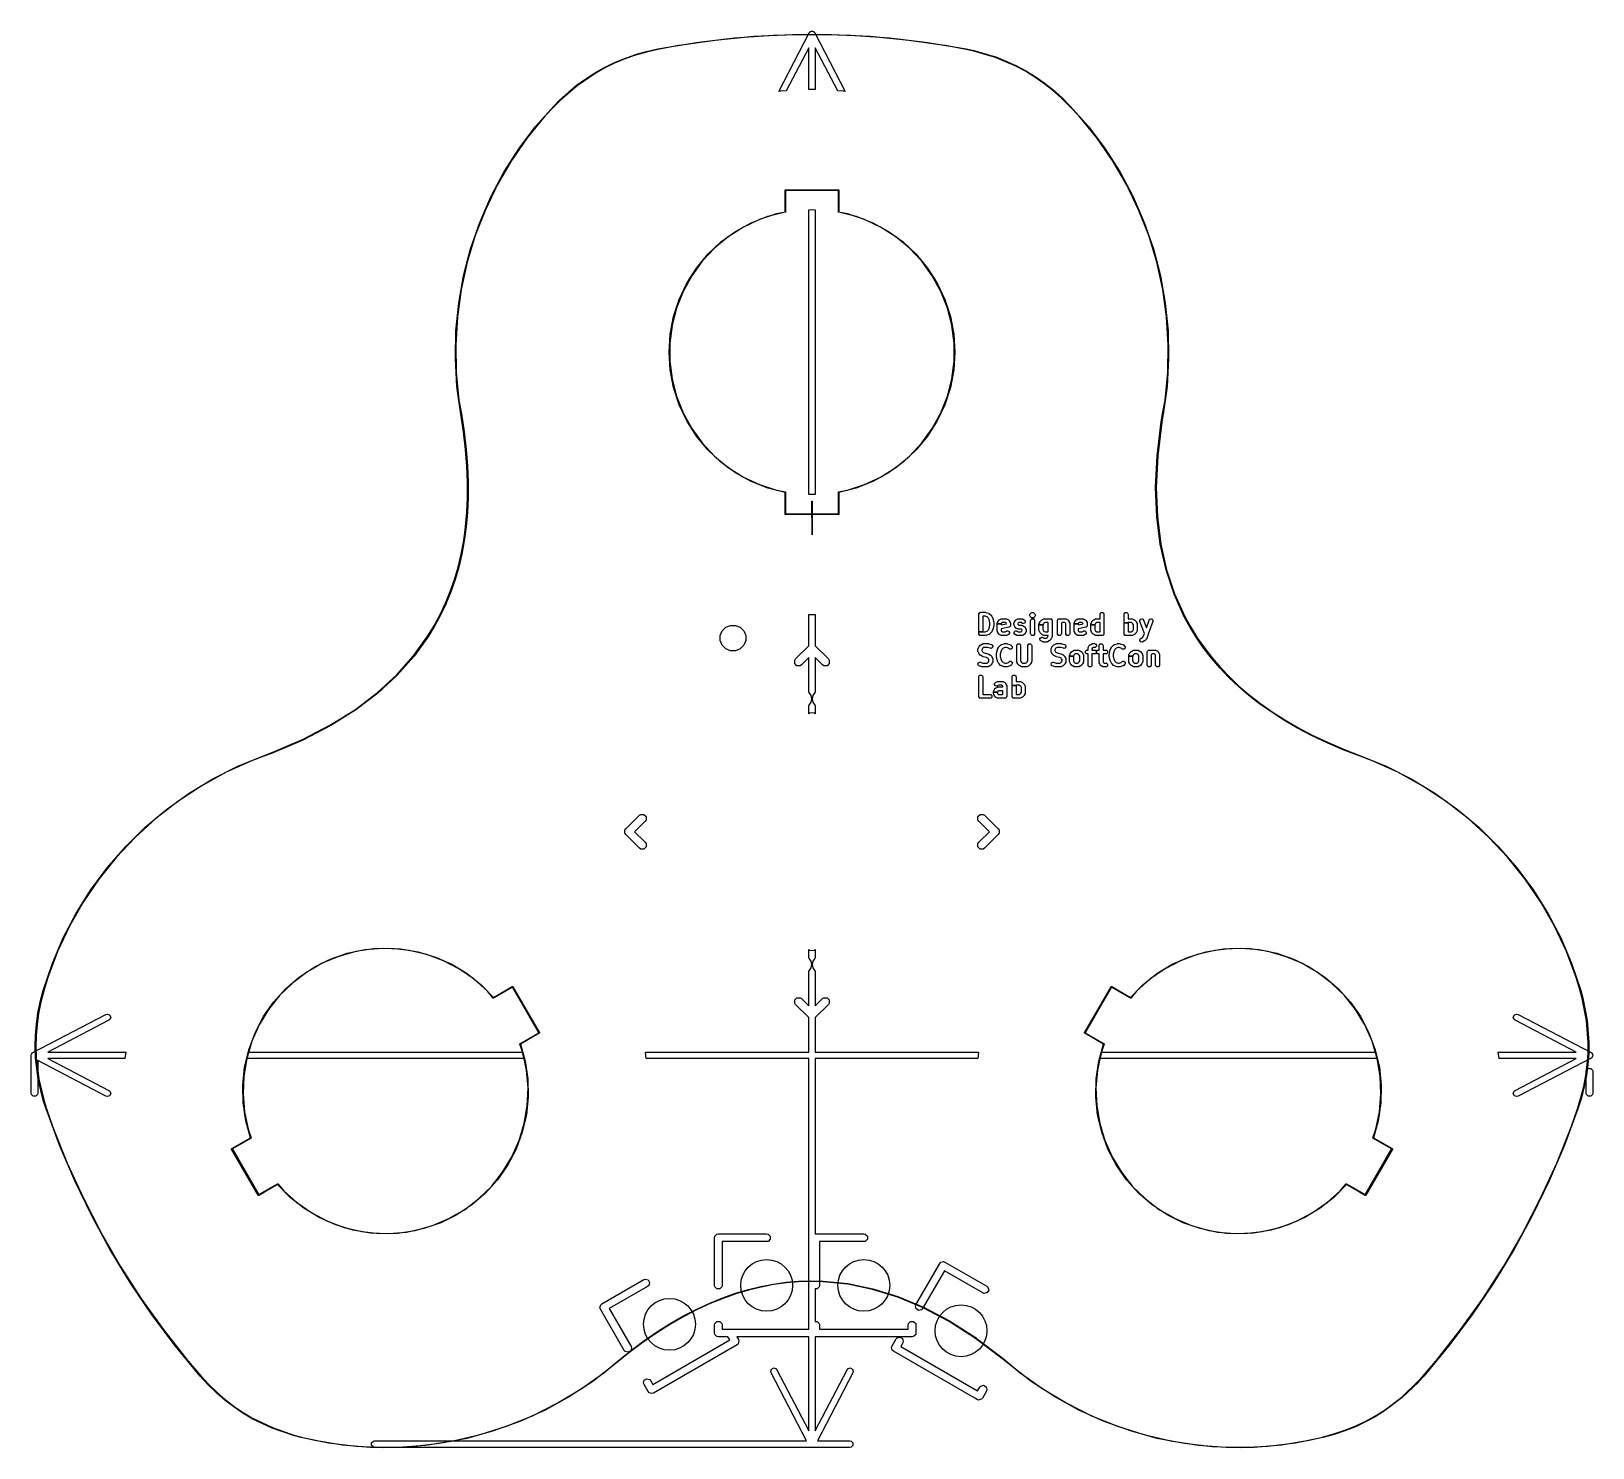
# Model space of a CAD drawing. Extents: x 127.9 to 152, y -99.3 to -77.5.
import ezdxf

# ---------------------------------------------------------------- set-up
doc = ezdxf.new("R2010")
doc.units = 0
doc.layers.add('BLACK', color=7, linetype='CONTINUOUS')

msp = doc.modelspace()

# ---------------------------------------------------------------- linework, layer by layer
at = {"layer": 'BLACK', "linetype": 'CONTINUOUS'}
for p, q in [((138.507546, -77.590844), (137.915356, -77.676493)), ((138.210022, -77.623784), (138.804397, -77.552298)), ((139.103157, -77.533635), (138.507546, -77.590844)), ((138.804397, -77.552298), (139.401513, -77.509341)), ((139.700824, -77.504998), (139.103157, -77.533635)), ((139.401513, -77.509341), (140, -77.495011)), ((139.486774, -78.377611), (139.955649, -77.476913)), ((140.299176, -77.504998), (139.700824, -77.504998)), ((139.955649, -77.476913), (139.960911, -77.470356)), ((139.960911, -77.470356), (139.961698, -77.467861)), ((139.961698, -77.467861), (139.963786, -77.466773)), ((139.963786, -77.466773), (139.96786, -77.461698)), ((139.96786, -77.461698), (139.975328, -77.459343)), ((139.975328, -77.459343), (139.980866, -77.453806)), ((139.980866, -77.453806), (139.993537, -77.451285)), ((139.993537, -77.451285), (139.995642, -77.45019)), ((139.995642, -77.45019), (139.996958, -77.450605)), ((139.996958, -77.450605), (140, -77.45)), ((140, -77.45), (140.003043, -77.450605)), ((140, -77.495011), (140.598487, -77.509341)), ((140.003043, -77.450605), (140.004358, -77.450191)), ((140.004358, -77.450191), (140.006459, -77.451284)), ((140.006459, -77.451284), (140.019134, -77.453806)), ((140.019134, -77.453806), (140.024671, -77.459343)), ((140.024671, -77.459343), (140.032139, -77.461698)), ((140.032139, -77.461698), (140.036212, -77.466773)), ((140.036212, -77.466773), (140.038302, -77.467861)), ((140.038302, -77.467861), (140.039089, -77.470357)), ((140.039089, -77.470357), (140.044351, -77.476913)), ((140.044351, -77.476913), (140.513223, -78.377609)), ((140.896843, -77.533635), (140.299176, -77.504998)), ((140.598487, -77.509341), (141.195603, -77.552298)), ((141.492454, -77.590844), (140.896843, -77.533635)), ((141.195603, -77.552298), (141.789978, -77.623784)), ((142.084644, -77.676493), (141.492454, -77.590844)), ((137.108682, -77.86817), (137.272196, -77.811443)), ((137.275334, -77.820939), (137.1121, -77.877569)), ((137.272196, -77.811443), (137.272339, -77.811423)), ((137.272339, -77.811423), (137.272471, -77.811356)), ((137.272471, -77.811356), (137.443389, -77.762938)), ((137.445989, -77.772595), (137.275334, -77.820939)), ((137.443389, -77.762938), (137.443533, -77.762926)), ((137.443533, -77.762926), (137.443664, -77.762869)), ((137.443664, -77.762869), (137.619612, -77.723662)), ((137.621652, -77.733452), (137.445989, -77.772595)), ((137.619612, -77.723662), (137.619699, -77.72366)), ((137.619699, -77.72366), (137.619748, -77.723633)), ((137.619748, -77.723634), (138.210022, -77.623784)), ((137.619748, -77.723633), (137.619748, -77.723634)), ((137.915356, -77.676493), (137.621652, -77.733452)), ((139.95, -77.704332), (139.603808, -78.369361)), ((139.95, -78.35), (139.95, -77.704332)), ((140.396198, -78.369373), (140.05, -77.704333)), ((140.05, -77.704333), (140.05, -78.350012)), ((141.789978, -77.623784), (142.380252, -77.723634)), ((142.378348, -77.733452), (142.084644, -77.676493)), ((142.497496, -77.758871), (142.378348, -77.733451)), ((142.378348, -77.733451), (142.378348, -77.733452)), ((142.380252, -77.723634), (142.380252, -77.723633)), ((142.380252, -77.723633), (142.380284, -77.723651)), ((142.380284, -77.723651), (142.380343, -77.723652)), ((142.380343, -77.723652), (142.499768, -77.749131)), ((142.831223, -77.856704), (142.497496, -77.758871)), ((142.499768, -77.749131), (142.499942, -77.749206)), ((142.499942, -77.749206), (142.500131, -77.749223)), ((142.500131, -77.749223), (142.834319, -77.847191)), ((136.649008, -78.090972), (136.796725, -78.008187)), ((136.801481, -78.016984), (136.65409, -78.099587)), ((136.796725, -78.008187), (136.796867, -78.00814)), ((136.796867, -78.00814), (136.796987, -78.00805)), ((136.796987, -78.00805), (136.949513, -77.934067)), ((136.953741, -77.94313), (136.801481, -78.016984)), ((136.949513, -77.934067), (136.949657, -77.934029)), ((136.949657, -77.934029), (136.949782, -77.933946)), ((136.949782, -77.933946), (137.108408, -77.868274)), ((137.1121, -77.877569), (136.953741, -77.94313)), ((137.108408, -77.868274), (137.108554, -77.868244)), ((137.108554, -77.868244), (137.108682, -77.86817)), ((143.143764, -77.989142), (142.831223, -77.856704)), ((142.834319, -77.847191), (142.834576, -77.847325)), ((142.834576, -77.847325), (142.834863, -77.847385)), ((142.834863, -77.847385), (143.147864, -77.980018)), ((143.292888, -78.068544), (143.143764, -77.989142)), ((143.147864, -77.980018), (143.14805, -77.980144)), ((143.14805, -77.980144), (143.148263, -77.980209)), ((143.148263, -77.980209), (143.297729, -78.059793)), ((143.437313, -78.156788), (143.292888, -78.068544)), ((143.297729, -78.059793), (143.297843, -78.059886)), ((143.297843, -78.059886), (143.297986, -78.059939)), ((143.297986, -78.059939), (143.442643, -78.148325)), ((136.10449, -78.511605), (136.367469, -78.283304)), ((136.373803, -78.291046), (136.111184, -78.519037)), ((136.367469, -78.283304), (136.367721, -78.283159)), ((136.367721, -78.283159), (136.367927, -78.28295)), ((136.367927, -78.28295), (136.648632, -78.091205)), ((136.65409, -78.099587), (136.373803, -78.291046)), ((136.648632, -78.091205), (136.648838, -78.091117)), ((136.648838, -78.091117), (136.649008, -78.090972)), ((143.57802, -78.254624), (143.437313, -78.156788)), ((143.442643, -78.148325), (143.442754, -78.148428)), ((143.442754, -78.148428), (143.44289, -78.148487)), ((143.44289, -78.148487), (143.583848, -78.246497)), ((143.713859, -78.361397), (143.57802, -78.254624)), ((143.583848, -78.246497), (143.58395, -78.246603)), ((143.58395, -78.246603), (143.584084, -78.246671)), ((143.584084, -78.246671), (143.720155, -78.353626)), ((136.018259, -78.598595), (136.104217, -78.511861)), ((136.111184, -78.519037), (136.025361, -78.605635)), ((136.104217, -78.511861), (136.104373, -78.511755)), ((136.104373, -78.511755), (136.10449, -78.511605)), ((139.497042, -78.376325), (139.486774, -78.377611)), ((139.497044, -78.376325), (139.497042, -78.376325)), ((139.513165, -78.37431), (139.497044, -78.376325)), ((139.5162, -78.374893), (139.513165, -78.37431)), ((139.520215, -78.377107), (139.5162, -78.374893)), ((139.603808, -78.369361), (139.520215, -78.377107)), ((140, -78.35), (139.95, -78.35)), ((140.000001, -78.350001), (140, -78.35)), ((140.000001, -78.350012), (140.000001, -78.350001)), ((140.05, -78.350012), (140.000001, -78.350012)), ((140.479761, -78.377117), (140.396198, -78.369373)), ((140.481617, -78.376093), (140.479761, -78.377117)), ((140.4838, -78.37489), (140.481617, -78.376093)), ((140.486835, -78.374307), (140.4838, -78.37489)), ((140.502956, -78.376322), (140.486835, -78.374307)), ((140.502958, -78.376323), (140.502956, -78.376322)), ((140.513223, -78.377609), (140.502958, -78.376323)), ((143.846718, -78.478875), (143.713859, -78.361397)), ((143.720155, -78.353626), (143.72025, -78.353737)), ((143.72025, -78.353737), (143.720377, -78.353811)), ((143.720377, -78.353811), (143.853456, -78.471485)), ((143.974606, -78.605603), (143.846718, -78.478875)), ((143.853456, -78.471485), (143.853543, -78.471599)), ((143.853543, -78.471599), (143.853663, -78.471679)), ((143.853663, -78.471679), (143.98171, -78.598564)), ((135.877205, -78.760739), (135.605959, -79.093331)), ((135.733872, -78.920747), (136.018187, -78.598656)), ((136.02533, -78.605655), (135.877205, -78.760739)), ((136.018187, -78.598656), (136.018193, -78.598662)), ((136.018193, -78.598662), (136.018226, -78.598643)), ((136.018226, -78.598643), (136.018259, -78.598595)), ((136.025361, -78.605635), (136.02533, -78.605655)), ((144.122789, -78.760745), (143.974606, -78.605603)), ((143.98171, -78.598564), (143.981758, -78.598635)), ((143.981758, -78.598635), (143.981807, -78.598662)), ((143.981807, -78.598662), (143.981806, -78.598663)), ((143.981806, -78.598663), (144.266121, -78.920753)), ((144.394034, -79.093336), (144.122789, -78.760745)), ((135.47554, -79.264029), (135.733872, -78.920747)), ((144.266121, -78.920753), (144.524452, -79.264034)), ((135.244766, -79.626411), (135.47554, -79.264029)), ((135.605959, -79.093331), (135.361475, -79.446062)), ((144.638517, -79.446067), (144.394034, -79.093336)), ((144.524452, -79.264034), (144.755226, -79.626416)), ((135.361475, -79.446062), (135.145243, -79.816785)), ((144.854749, -79.816789), (144.638517, -79.446067)), ((135.042954, -80.005686), (135.244766, -79.626411)), ((144.755226, -79.626416), (144.957038, -80.00569)), ((134.871333, -80.399544), (135.042954, -80.005686)), ((135.145243, -79.816785), (134.95858, -80.203241)), ((139.583355, -79.9), (139.583736, -79.898087)), ((139.583355, -80.234985), (139.583355, -79.9)), ((139.583736, -79.898087), (139.586442, -79.895381)), ((139.586442, -79.895381), (139.588355, -79.895)), ((139.588355, -79.895), (140.411645, -79.89501)), ((140.406645, -79.905009), (139.593355, -79.905)), ((139.593355, -79.905), (139.593355, -80.238855)), ((140.406645, -80.238865), (140.406645, -79.905009)), ((140.411645, -79.89501), (140.413558, -79.895391)), ((140.413558, -79.895391), (140.416264, -79.898097)), ((140.416264, -79.898097), (140.416645, -79.90001)), ((140.416645, -79.90001), (140.416645, -80.234995)), ((145.041412, -80.203245), (144.854749, -79.816789)), ((144.957038, -80.00569), (145.128658, -80.399548)), ((134.95858, -80.203241), (134.802623, -80.603077)), ((139.319141, -80.30275), (139.583355, -80.234985)), ((139.589291, -80.243767), (139.453605, -80.269613)), ((139.589824, -80.243474), (139.589291, -80.243767)), ((139.590268, -80.243474), (139.589824, -80.243474)), ((139.590809, -80.242932), (139.590268, -80.243474)), ((139.591999, -80.242279), (139.590809, -80.242932)), ((139.592475, -80.241266), (139.591999, -80.242279)), ((139.592974, -80.240768), (139.592475, -80.241266)), ((139.593167, -80.239796), (139.592974, -80.240768)), ((139.593315, -80.239483), (139.593167, -80.239796)), ((139.593355, -80.238855), (139.593273, -80.239264)), ((139.593273, -80.239264), (139.593315, -80.239483)), ((139.95, -80.203024), (139.997719, -80.200138)), ((139.95, -84.596984), (139.95, -80.203024)), ((139.997719, -80.200138), (139.999835, -80.20001)), ((139.999835, -80.20001), (139.999999, -80.20001)), ((139.999999, -80.20001), (139.999999, -80.200012)), ((139.999999, -80.200012), (140, -80.200013)), ((140, -80.200013), (140.00005, -80.200013)), ((140.00005, -80.200013), (140.05, -80.203034)), ((140.05, -80.203034), (140.05, -84.596975)), ((140.406726, -80.239274), (140.406645, -80.238865)), ((140.406685, -80.239493), (140.406726, -80.239274)), ((140.406832, -80.239806), (140.406685, -80.239493)), ((140.407026, -80.240778), (140.406832, -80.239806)), ((140.407524, -80.241276), (140.407026, -80.240778)), ((140.408001, -80.242289), (140.407524, -80.241276)), ((140.40919, -80.242942), (140.408001, -80.242289)), ((140.409732, -80.243484), (140.40919, -80.242942)), ((140.410176, -80.243484), (140.409732, -80.243484)), ((140.410709, -80.243777), (140.410176, -80.243484)), ((140.546395, -80.269623), (140.410709, -80.243777)), ((140.416645, -80.234995), (140.680858, -80.302761)), ((145.197369, -80.60308), (145.041412, -80.203245)), ((134.73095, -80.805586), (134.871333, -80.399544)), ((138.940869, -80.472479), (138.707594, -80.620454)), ((138.818874, -80.538021), (139.061605, -80.404645)), ((139.190854, -80.354913), (138.940869, -80.472479)), ((139.061605, -80.404645), (139.319141, -80.30275)), ((139.453605, -80.269613), (139.190854, -80.354913)), ((140.809145, -80.354924), (140.546395, -80.269623)), ((140.680858, -80.302761), (140.938394, -80.404656)), ((141.059129, -80.472489), (140.809145, -80.354924)), ((140.938394, -80.404656), (141.181124, -80.538031)), ((141.292404, -80.620465), (141.059129, -80.472489)), ((145.128658, -80.399548), (145.269042, -80.805589)), ((134.802623, -80.603077), (134.67832, -81.013858)), ((138.39285, -80.890333), (138.594777, -80.700773)), ((138.707594, -80.620454), (138.494709, -80.796506)), ((138.594777, -80.700773), (138.818874, -80.538021)), ((141.181124, -80.538031), (141.40522, -80.700783)), ((141.505288, -80.796517), (141.292404, -80.620465)), ((141.40522, -80.700783), (141.607146, -80.890344)), ((145.321671, -81.01386), (145.197369, -80.60308)), ((134.622658, -81.221339), (134.73095, -80.805586)), ((138.216279, -81.103711), (138.39285, -80.890333)), ((138.494709, -80.796506), (138.305572, -80.997855)), ((141.694424, -80.997866), (141.505288, -80.796517)), ((141.607146, -80.890344), (141.783716, -81.103722)), ((145.269042, -80.805589), (145.377333, -81.221341)), ((134.67832, -81.013858), (134.586431, -81.433081)), ((138.06785, -81.33754), (138.216279, -81.103711)), ((138.305572, -80.997855), (138.143168, -81.221326)), ((141.856827, -81.221337), (141.694424, -80.997866)), ((141.783716, -81.103722), (141.932145, -81.337551)), ((145.41356, -81.433083), (145.321671, -81.01386)), ((134.586431, -81.433081), (134.527514, -81.858193)), ((134.547118, -81.644271), (134.622658, -81.221339)), ((137.949904, -81.588132), (138.06785, -81.33754)), ((138.143168, -81.221326), (138.01006, -81.463393)), ((141.989935, -81.463404), (141.856827, -81.221337)), ((141.932145, -81.337551), (142.05009, -81.588143)), ((145.377333, -81.221341), (145.452873, -81.644273)), ((145.472477, -81.858194), (145.41356, -81.433083)), ((134.50479, -82.071806), (134.547118, -81.644271)), ((137.864302, -81.851532), (137.949904, -81.588132)), ((138.01006, -81.463393), (137.908346, -81.720236)), ((142.091647, -81.720247), (141.989935, -81.463404)), ((142.05009, -81.588143), (142.135691, -81.851543)), ((145.452873, -81.644273), (145.495201, -82.071807)), ((134.527514, -81.858193), (134.501927, -82.286605)), ((137.812394, -82.123586), (137.864302, -81.851532)), ((137.908346, -81.720236), (137.839632, -81.987804)), ((142.16036, -81.987814), (142.091647, -81.720247)), ((142.135691, -81.851543), (142.187597, -82.123596)), ((145.498064, -82.286606), (145.472477, -81.858194)), ((134.495931, -82.50134), (134.50479, -82.071806)), ((137.795, -82.399987), (137.812394, -82.123586)), ((137.839632, -81.987804), (137.805002, -82.261875)), ((142.194989, -82.261885), (142.16036, -81.987814)), ((142.187597, -82.123596), (142.204986, -82.399959)), ((145.495201, -82.071807), (145.50406, -82.50134)), ((134.501927, -82.286605), (134.509828, -82.715708)), ((137.795, -82.39999), (137.795, -82.399987)), ((137.795, -82.4), (137.795001, -82.39999)), ((137.795001, -82.39999), (137.795, -82.39999)), ((137.795013, -82.40004), (137.795, -82.4)), ((137.812403, -82.676404), (137.795013, -82.40004)), ((137.805002, -82.261875), (137.805, -82.39999)), ((137.805, -82.39999), (137.80501, -82.39999)), ((137.80501, -82.39999), (137.805011, -82.538115)), ((142.204999, -82.400012), (142.187606, -82.676414)), ((142.19499, -82.40001), (142.194989, -82.261885)), ((142.195, -82.40001), (142.19499, -82.40001)), ((142.194998, -82.538125), (142.195, -82.40001)), ((142.204986, -82.399959), (142.205, -82.4)), ((142.205, -82.4), (142.204999, -82.40001)), ((142.204999, -82.40001), (142.205, -82.40001)), ((142.205, -82.40001), (142.204999, -82.400012)), ((145.490163, -82.715708), (145.498064, -82.286606)), ((134.520595, -82.930256), (134.495931, -82.50134)), ((137.805011, -82.538115), (137.83964, -82.812186)), ((142.160368, -82.812196), (142.194998, -82.538125)), ((145.50406, -82.50134), (145.479396, -82.930255)), ((134.509828, -82.715708), (134.551167, -83.142888)), ((137.864309, -82.948457), (137.812403, -82.676404)), ((137.83964, -82.812186), (137.908353, -83.079753)), ((142.091654, -83.079764), (142.160368, -82.812196)), ((142.187606, -82.676414), (142.135698, -82.948468)), ((145.448824, -83.142887), (145.490163, -82.715708)), ((134.578618, -83.355837), (134.520595, -82.930256)), ((134.551167, -83.142888), (134.588481, -83.354207)), ((137.94991, -83.211857), (137.864309, -82.948457)), ((137.908353, -83.079753), (138.010065, -83.336596)), ((141.98994, -83.336607), (142.091654, -83.079764)), ((142.135698, -82.948468), (142.050096, -83.211868)), ((145.41151, -83.354205), (145.448824, -83.142887)), ((145.479396, -82.930255), (145.421372, -83.355839)), ((134.578618, -83.355855), (134.578618, -83.355837)), ((134.622303, -83.632391), (134.578618, -83.355855)), ((134.588481, -83.354207), (134.588476, -83.354241)), ((134.588476, -83.354241), (134.588496, -83.354295)), ((134.588496, -83.354295), (134.632193, -83.630905)), ((138.067855, -83.462449), (137.94991, -83.211857)), ((138.010065, -83.336596), (138.143173, -83.578663)), ((141.856832, -83.578674), (141.98994, -83.336607)), ((142.050096, -83.211868), (141.93215, -83.46246)), ((145.390602, -83.478572), (145.411512, -83.354246)), ((145.421374, -83.355904), (145.400479, -83.480135)), ((145.411519, -83.354207), (145.41151, -83.354205)), ((145.411512, -83.354246), (145.411521, -83.354222)), ((145.411521, -83.354222), (145.411519, -83.354207)), ((145.421372, -83.355839), (145.421374, -83.355904)), ((138.216284, -83.696278), (138.067855, -83.462449)), ((138.143173, -83.578663), (138.305576, -83.802134)), ((141.694428, -83.802145), (141.856832, -83.578674)), ((141.93215, -83.46246), (141.783721, -83.696289)), ((145.326072, -84.001791), (145.390571, -83.478789)), ((145.400479, -83.480135), (145.33602, -84.002815)), ((145.390571, -83.478789), (145.390605, -83.478684)), ((145.390605, -83.478684), (145.390602, -83.478572)), ((134.654667, -83.902249), (134.622303, -83.632391)), ((134.632193, -83.630905), (134.632189, -83.631001)), ((134.632189, -83.631001), (134.632218, -83.63109)), ((134.632218, -83.63109), (134.664609, -83.901172)), ((138.392854, -83.909656), (138.216284, -83.696278)), ((138.305576, -83.802134), (138.494712, -84.003483)), ((141.505291, -84.003494), (141.694428, -83.802145)), ((141.783721, -83.696289), (141.60715, -83.909667)), ((134.675293, -84.158175), (134.654667, -83.902249)), ((134.664609, -83.901172), (134.664601, -83.901269)), ((134.664601, -83.901269), (134.664629, -83.901366)), ((134.664629, -83.901366), (134.685269, -84.157469)), ((138.59478, -84.099217), (138.392854, -83.909656)), ((138.494712, -84.003483), (138.707596, -84.179535)), ((138.818876, -84.261969), (138.59478, -84.099217)), ((141.405223, -84.099227), (141.181126, -84.261979)), ((141.292406, -84.179546), (141.505291, -84.003494)), ((141.60715, -83.909667), (141.405223, -84.099227)), ((145.303798, -84.488501), (145.326039, -84.002175)), ((145.33602, -84.002815), (145.313797, -84.488757)), ((145.326039, -84.002175), (145.326086, -84.001983)), ((145.326086, -84.001983), (145.326072, -84.001791)), ((134.685257, -84.407907), (134.675293, -84.158175)), ((134.685269, -84.157469), (134.685256, -84.157572)), ((134.685256, -84.157572), (134.685281, -84.157672)), ((134.685281, -84.157672), (134.695254, -84.407616)), ((138.707596, -84.179535), (138.940871, -84.327511)), ((139.061606, -84.395344), (138.818876, -84.261969)), ((138.940871, -84.327511), (139.190855, -84.445076)), ((140.809146, -84.445087), (141.059131, -84.327521)), ((141.181126, -84.261979), (140.938395, -84.395355)), ((141.059131, -84.327521), (141.292406, -84.179546)), ((134.684719, -84.645116), (134.685257, -84.407907)), ((134.695258, -84.407826), (134.694719, -84.645255)), ((134.695254, -84.407616), (134.695237, -84.407721)), ((134.695237, -84.407721), (134.695258, -84.407826)), ((139.319142, -84.497239), (139.061606, -84.395344)), ((139.190855, -84.445076), (139.453605, -84.530377)), ((139.583355, -84.565004), (139.319142, -84.497239)), ((139.453605, -84.530377), (139.589291, -84.556223)), ((139.583355, -84.89999), (139.583355, -84.565004)), ((139.589291, -84.556223), (139.589824, -84.556516)), ((139.589824, -84.556516), (139.590268, -84.556516)), ((139.590268, -84.556516), (139.590809, -84.557057)), ((139.590809, -84.557057), (139.591999, -84.557711)), ((139.591999, -84.557711), (139.592475, -84.558723)), ((139.592475, -84.558723), (139.592974, -84.559222)), ((139.592974, -84.559222), (139.593167, -84.560193)), ((139.593167, -84.560193), (139.593315, -84.560507)), ((139.593315, -84.560507), (139.593273, -84.560725)), ((139.593273, -84.560725), (139.593355, -84.561135)), ((139.593355, -84.561135), (139.593355, -84.89499)), ((140.406645, -84.561145), (140.406726, -84.560735)), ((140.406645, -84.894999), (140.406645, -84.561145)), ((140.406685, -84.560517), (140.406832, -84.560203)), ((140.406726, -84.560735), (140.406685, -84.560517)), ((140.406832, -84.560203), (140.407026, -84.559232)), ((140.407026, -84.559232), (140.407524, -84.558733)), ((140.407524, -84.558733), (140.408001, -84.557721)), ((140.408001, -84.557721), (140.40919, -84.557067)), ((140.40919, -84.557067), (140.409732, -84.556526)), ((140.409732, -84.556526), (140.410176, -84.556526)), ((140.410176, -84.556526), (140.410709, -84.556233)), ((140.410709, -84.556233), (140.546395, -84.530387)), ((140.680859, -84.49725), (140.416645, -84.565014)), ((140.416645, -84.565014), (140.416645, -84.9)), ((140.546395, -84.530387), (140.809146, -84.445087)), ((140.938395, -84.395355), (140.680859, -84.49725)), ((145.303797, -84.488917), (145.303829, -84.488711)), ((145.32082, -84.941918), (145.303797, -84.488917)), ((145.303829, -84.488711), (145.303798, -84.488501)), ((145.313797, -84.488757), (145.330803, -84.94131)), ((134.674077, -84.876504), (134.684719, -84.645116)), ((134.694714, -84.645474), (134.684063, -84.877065)), ((134.694719, -84.645255), (134.694697, -84.645363)), ((134.694697, -84.645363), (134.694714, -84.645474)), ((139.999967, -84.600007), (139.95, -84.596984)), ((139.999999, -84.600007), (139.999967, -84.600007)), ((140, -84.6), (139.999999, -84.600001)), ((139.999999, -84.600001), (139.999999, -84.600007)), ((140, -85.220912), (139.999999, -84.700009)), ((139.999999, -84.700009), (140.000001, -84.700009)), ((140.05, -84.596975), (140, -84.6)), ((140.000001, -84.700009), (140, -85.220912)), ((134.653943, -85.096757), (134.674077, -84.876504)), ((134.684047, -84.877291), (134.66389, -85.097798)), ((134.684063, -84.877065), (134.684035, -84.877177)), ((134.684035, -84.877177), (134.684047, -84.877291)), ((139.583736, -84.901903), (139.583355, -84.89999)), ((139.586442, -84.904609), (139.583736, -84.901903)), ((139.588355, -84.90499), (139.586442, -84.904609)), ((140.411645, -84.905), (139.588355, -84.90499)), ((139.593355, -84.89499), (140.406645, -84.894999)), ((140.413558, -84.904619), (140.411645, -84.905)), ((140.416264, -84.901913), (140.413558, -84.904619)), ((140.416645, -84.9), (140.416264, -84.901913)), ((145.320871, -84.942135), (145.32082, -84.941918)), ((145.320856, -84.942363), (145.320871, -84.942135)), ((145.374786, -85.365226), (145.320856, -84.942363)), ((145.330803, -84.94131), (145.384675, -85.363725)), ((134.585665, -85.516479), (134.624174, -85.311489)), ((134.634026, -85.313208), (134.595469, -85.518455)), ((134.624174, -85.311489), (134.653943, -85.096757)), ((134.634065, -85.312972), (134.634024, -85.313087)), ((134.634024, -85.313087), (134.634026, -85.313208)), ((134.663864, -85.098029), (134.634065, -85.312972)), ((134.66389, -85.097798), (134.663856, -85.097909)), ((134.663856, -85.097909), (134.663864, -85.098029)), ((134.537901, -85.716154), (134.585665, -85.516479)), ((134.595418, -85.518695), (134.5476, -85.718596)), ((134.595422, -85.518569), (134.595418, -85.518695)), ((134.595469, -85.518455), (134.595422, -85.518569)), ((145.374861, -85.365452), (145.374786, -85.365226)), ((145.374868, -85.365693), (145.374861, -85.365452)), ((145.464039, -85.761403), (145.374868, -85.365693)), ((145.384675, -85.363725), (145.473739, -85.758959)), ((134.481868, -85.907435), (134.537901, -85.716154)), ((134.547535, -85.718838), (134.491429, -85.910369)), ((134.547546, -85.718712), (134.547535, -85.718838)), ((134.5476, -85.718596), (134.547546, -85.718712)), ((145.46414, -85.761631), (145.464039, -85.761403)), ((145.464172, -85.761882), (145.46414, -85.761631)), ((145.587647, -86.133171), (145.464172, -85.761882)), ((145.473739, -85.758959), (145.597056, -86.129773)), ((134.416881, -86.093534), (134.481868, -85.907435)), ((134.491352, -85.910611), (134.426275, -86.096963)), ((134.49137, -85.910481), (134.491352, -85.910611)), ((134.491429, -85.910369), (134.49137, -85.910481)), ((134.26194, -86.446426), (134.343788, -86.272518)), ((134.352892, -86.276658), (134.270931, -86.450807)), ((134.343788, -86.272518), (134.416881, -86.093534)), ((134.352923, -86.276529), (134.352892, -86.276658)), ((134.352997, -86.276419), (134.352923, -86.276529)), ((134.426184, -86.097205), (134.352997, -86.276419)), ((134.426209, -86.097074), (134.426184, -86.097205)), ((134.426275, -86.096963), (134.426209, -86.097074)), ((145.587775, -86.133396), (145.587647, -86.133171)), ((145.587834, -86.133649), (145.587775, -86.133396)), ((145.745441, -86.482941), (145.587834, -86.133649)), ((145.597056, -86.129773), (145.754476, -86.478652)), ((134.171868, -86.614333), (134.26194, -86.446426)), ((134.270813, -86.451041), (134.180622, -86.61917)), ((134.270851, -86.450914), (134.270813, -86.451041)), ((134.270931, -86.450807), (134.270851, -86.450914)), ((139.95, -86.93177), (139.95, -86.450009)), ((139.95, -86.450009), (140, -86.450009)), ((140, -86.450009), (140.016246, -86.450009)), ((140.016246, -86.450009), (140.016259, -86.45)), ((140.016259, -86.45), (140.05, -86.45)), ((140.05, -86.45), (140.05, -86.93177)), ((142.574322, -86.444719), (142.574418, -86.443744)), ((142.574322, -86.714719), (142.574322, -86.444719)), ((142.574418, -86.443744), (142.576321, -86.434177)), ((142.576321, -86.434177), (142.577689, -86.431616)), ((142.577689, -86.431616), (142.591219, -86.418086)), ((142.591219, -86.418086), (142.59378, -86.416718)), ((142.59378, -86.416718), (142.603347, -86.414815)), ((142.603347, -86.414815), (142.604322, -86.414719)), ((142.604322, -86.414719), (142.675751, -86.414719)), ((142.670884, -86.474719), (142.634322, -86.474719)), ((142.634322, -86.474719), (142.634322, -86.714719)), ((142.7024, -86.485224), (142.670884, -86.474719)), ((142.675751, -86.414719), (142.676726, -86.414815)), ((142.676726, -86.414815), (142.680477, -86.41556)), ((142.680477, -86.41556), (142.684283, -86.416041)), ((142.684283, -86.416041), (142.685238, -86.416259)), ((142.685238, -86.416259), (142.728095, -86.430545)), ((142.722522, -86.505346), (142.7024, -86.485224)), ((142.733157, -86.526616), (142.722522, -86.505346)), ((142.728095, -86.430545), (142.72899, -86.430944)), ((142.72899, -86.430944), (142.729781, -86.431394)), ((142.729781, -86.431394), (142.730953, -86.43175)), ((142.730953, -86.43175), (142.734141, -86.433879)), ((142.734141, -86.433879), (142.737465, -86.435775)), ((142.737465, -86.435775), (142.738304, -86.436662)), ((142.738304, -86.436662), (142.739064, -86.43717)), ((142.739064, -86.43717), (142.739822, -86.437792)), ((142.739822, -86.437792), (142.768392, -86.466363)), ((142.768392, -86.466363), (142.769013, -86.46712)), ((142.769013, -86.46712), (142.771142, -86.470305)), ((142.771142, -86.470305), (142.77349, -86.473331)), ((142.77349, -86.473331), (142.774012, -86.47416)), ((142.774012, -86.47416), (142.788297, -86.502731)), ((142.788297, -86.502731), (142.788648, -86.503648)), ((142.788648, -86.503648), (142.789254, -86.505866)), ((142.789254, -86.505866), (142.790239, -86.507948)), ((142.790239, -86.507948), (142.79057, -86.508872)), ((142.79057, -86.508872), (142.804856, -86.566015)), ((142.890906, -86.532172), (142.919477, -86.517887)), ((142.919477, -86.517887), (142.920391, -86.517537)), ((142.920391, -86.517537), (142.921265, -86.517297)), ((142.921265, -86.517297), (142.92235, -86.516718)), ((142.92235, -86.516718), (142.926108, -86.515969)), ((142.926108, -86.515969), (142.929801, -86.514959)), ((142.929801, -86.514959), (142.931026, -86.514992)), ((142.931026, -86.514992), (142.93192, -86.514815)), ((142.93192, -86.514815), (142.932894, -86.514719)), ((142.932894, -86.514719), (142.990036, -86.514719)), ((142.990036, -86.514719), (142.99101, -86.514815)), ((142.99101, -86.514815), (142.991905, -86.514992)), ((142.991905, -86.514992), (142.993128, -86.51496)), ((142.993128, -86.51496), (142.99681, -86.515968)), ((142.99681, -86.515968), (143.000579, -86.516718)), ((143.000579, -86.516718), (143.00166, -86.517295)), ((143.00166, -86.517295), (143.002537, -86.517536)), ((143.002537, -86.517536), (143.003452, -86.517886)), ((143.003452, -86.517886), (143.032024, -86.532172)), ((143.148049, -86.532172), (143.17662, -86.517887)), ((143.17662, -86.517887), (143.177534, -86.517537)), ((143.177534, -86.517537), (143.178408, -86.517297)), ((143.178408, -86.517297), (143.179493, -86.516718)), ((143.179493, -86.516718), (143.183251, -86.515969)), ((143.183251, -86.515969), (143.186944, -86.514959)), ((143.186944, -86.514959), (143.188169, -86.514992)), ((143.188169, -86.514992), (143.189063, -86.514815)), ((143.189063, -86.514815), (143.190037, -86.514719)), ((143.190037, -86.514719), (143.232894, -86.514719)), ((143.232894, -86.514719), (143.233868, -86.514815)), ((143.233868, -86.514815), (143.234759, -86.514992)), ((143.234759, -86.514992), (143.235986, -86.514959)), ((143.235986, -86.514959), (143.239682, -86.51597)), ((143.239682, -86.51597), (143.243437, -86.516718)), ((143.243437, -86.516718), (143.244513, -86.517293)), ((143.244513, -86.517293), (143.245398, -86.517536)), ((143.245398, -86.517536), (143.246311, -86.517886)), ((143.246311, -86.517886), (143.274882, -86.532173)), ((143.361939, -86.449438), (143.362782, -86.44666)), ((143.361939, -86.468572), (143.361939, -86.449438)), ((143.362782, -86.47135), (143.361939, -86.468572)), ((143.362782, -86.44666), (143.368201, -86.438549)), ((143.368201, -86.479461), (143.362782, -86.47135)), ((143.368201, -86.438549), (143.368823, -86.437791)), ((143.368823, -86.480219), (143.368201, -86.479461)), ((143.368823, -86.437791), (143.383109, -86.423506)), ((143.383109, -86.494504), (143.368823, -86.480219)), ((143.377689, -86.531616), (143.391219, -86.518086)), ((143.383109, -86.423506), (143.383866, -86.422885)), ((143.383866, -86.495125), (143.383109, -86.494504)), ((143.383866, -86.422885), (143.391977, -86.417465)), ((143.391977, -86.500545), (143.383866, -86.495125)), ((143.391219, -86.518086), (143.394755, -86.516622)), ((143.391977, -86.417465), (143.394755, -86.416622)), ((143.394755, -86.501388), (143.391977, -86.500545)), ((143.394755, -86.416622), (143.413889, -86.416622)), ((143.413889, -86.501388), (143.394755, -86.501388)), ((143.394755, -86.516622), (143.413889, -86.516622)), ((143.413889, -86.416622), (143.416667, -86.417465)), ((143.416667, -86.500545), (143.413889, -86.501388)), ((143.413889, -86.516622), (143.417425, -86.518086)), ((143.416667, -86.417465), (143.424778, -86.422884)), ((143.424778, -86.495126), (143.416667, -86.500545)), ((143.417425, -86.518086), (143.430955, -86.531616)), ((143.424778, -86.422884), (143.425536, -86.423506)), ((143.425536, -86.494504), (143.424778, -86.495126)), ((143.425536, -86.423506), (143.439821, -86.437792)), ((143.439821, -86.480218), (143.425536, -86.494504)), ((143.439821, -86.437792), (143.440442, -86.438549)), ((143.440442, -86.479461), (143.439821, -86.480218)), ((143.440442, -86.438549), (143.445862, -86.44666)), ((143.445862, -86.47135), (143.440442, -86.479461)), ((143.445862, -86.44666), (143.446705, -86.449438)), ((143.446705, -86.468572), (143.445862, -86.47135)), ((143.446705, -86.449438), (143.446705, -86.468572)), ((143.548048, -86.532172), (143.57662, -86.517886)), ((143.57662, -86.517886), (143.577534, -86.517536)), ((143.577534, -86.517536), (143.578411, -86.517295)), ((143.578411, -86.517295), (143.579493, -86.516718)), ((143.579493, -86.516718), (143.583246, -86.515971)), ((143.583246, -86.515971), (143.586944, -86.514959)), ((143.586944, -86.514959), (143.588166, -86.514992)), ((143.588166, -86.514992), (143.589062, -86.514815)), ((143.589062, -86.514815), (143.590036, -86.514719)), ((143.590036, -86.514719), (143.647179, -86.514719)), ((143.647179, -86.514719), (143.648153, -86.514815)), ((143.648153, -86.514815), (143.649048, -86.514992)), ((143.649048, -86.514992), (143.650271, -86.51496)), ((143.650271, -86.51496), (143.653953, -86.515968)), ((143.653953, -86.515968), (143.657722, -86.516718)), ((143.657722, -86.516718), (143.658803, -86.517295)), ((143.658803, -86.517295), (143.65968, -86.517536)), ((143.65968, -86.517536), (143.660595, -86.517886)), ((143.660595, -86.517886), (143.662097, -86.518637)), ((143.662097, -86.518637), (143.662648, -86.518086)), ((143.662648, -86.518086), (143.666184, -86.516622)), ((143.666184, -86.516622), (143.685318, -86.516622)), ((143.685318, -86.516622), (143.688854, -86.518086)), ((143.688854, -86.518086), (143.702384, -86.531616)), ((143.791975, -86.531616), (143.805505, -86.518086)), ((143.805505, -86.518086), (143.809041, -86.516622)), ((143.809041, -86.516622), (143.828175, -86.516622)), ((143.828175, -86.516622), (143.831711, -86.518086)), ((143.831711, -86.518086), (143.837023, -86.523398)), ((143.837023, -86.523398), (143.848049, -86.517886)), ((143.848049, -86.517886), (143.848963, -86.517536)), ((143.848963, -86.517536), (143.84984, -86.517295)), ((143.84984, -86.517295), (143.850922, -86.516718)), ((143.850922, -86.516718), (143.854675, -86.515971)), ((143.854675, -86.515971), (143.858373, -86.514959)), ((143.858373, -86.514959), (143.859595, -86.514992)), ((143.859595, -86.514992), (143.860491, -86.514815)), ((143.860491, -86.514815), (143.861465, -86.514719)), ((143.861465, -86.514719), (143.904322, -86.514719)), ((143.904322, -86.514719), (143.905296, -86.514815)), ((143.905296, -86.514815), (143.906191, -86.514992)), ((143.906191, -86.514992), (143.907414, -86.51496)), ((143.907414, -86.51496), (143.911096, -86.515968)), ((143.911096, -86.515968), (143.914865, -86.516718)), ((143.914865, -86.516718), (143.915946, -86.517295)), ((143.915946, -86.517295), (143.916823, -86.517536)), ((143.916823, -86.517536), (143.917738, -86.517886)), ((143.917738, -86.517886), (143.94631, -86.532172)), ((144.076621, -86.532172), (144.105192, -86.517887)), ((144.105192, -86.517887), (144.106106, -86.517537)), ((144.106106, -86.517537), (144.10698, -86.517297)), ((144.10698, -86.517297), (144.108065, -86.516718)), ((144.108065, -86.516718), (144.111823, -86.515969)), ((144.111823, -86.515969), (144.115516, -86.514959)), ((144.115516, -86.514959), (144.116741, -86.514992)), ((144.116741, -86.514992), (144.117635, -86.514815)), ((144.117635, -86.514815), (144.118609, -86.514719)), ((144.118609, -86.514719), (144.175751, -86.514719)), ((144.175751, -86.514719), (144.176725, -86.514815)), ((144.176725, -86.514815), (144.17762, -86.514992)), ((144.17762, -86.514992), (144.178843, -86.51496)), ((144.178843, -86.51496), (144.182525, -86.515968)), ((144.182525, -86.515968), (144.186294, -86.516718)), ((144.186294, -86.516718), (144.187375, -86.517295)), ((144.187375, -86.517295), (144.188252, -86.517536)), ((144.188252, -86.517536), (144.189167, -86.517886)), ((144.189167, -86.517886), (144.217739, -86.532172)), ((144.348049, -86.532172), (144.376621, -86.517886)), ((144.376621, -86.517886), (144.377535, -86.517536)), ((144.377535, -86.517536), (144.378412, -86.517295)), ((144.378412, -86.517295), (144.379494, -86.516718)), ((144.379494, -86.516718), (144.383247, -86.515971)), ((144.383247, -86.515971), (144.386945, -86.514959)), ((144.386945, -86.514959), (144.388167, -86.514992)), ((144.388167, -86.514992), (144.389063, -86.514815)), ((144.389063, -86.514815), (144.390037, -86.514719)), ((144.390037, -86.514719), (144.445752, -86.514719)), ((144.445752, -86.444719), (144.445848, -86.443744)), ((144.445752, -86.514719), (144.445752, -86.444719)), ((144.445848, -86.443744), (144.447751, -86.434177)), ((144.447751, -86.434177), (144.449119, -86.431616)), ((144.449119, -86.431616), (144.462649, -86.418086)), ((144.462649, -86.418086), (144.466185, -86.416622)), ((144.466185, -86.416622), (144.485319, -86.416622)), ((144.485319, -86.416622), (144.488855, -86.418086)), ((144.488855, -86.418086), (144.502385, -86.431616)), ((144.502385, -86.431616), (144.503753, -86.434177)), ((144.503753, -86.434177), (144.505656, -86.443744)), ((144.505656, -86.443744), (144.505752, -86.444719)), ((144.505752, -86.444719), (144.505752, -86.744719)), ((144.81718, -86.444719), (144.817276, -86.443744)), ((144.81718, -86.577546), (144.81718, -86.444719)), ((144.817276, -86.443744), (144.819179, -86.434177)), ((144.819179, -86.434177), (144.820547, -86.431616)), ((144.820547, -86.431616), (144.834077, -86.418086)), ((144.834077, -86.418086), (144.837613, -86.416622)), ((144.837613, -86.416622), (144.856747, -86.416622)), ((144.856747, -86.416622), (144.860283, -86.418086)), ((144.860283, -86.418086), (144.873813, -86.431616)), ((144.873813, -86.431616), (144.875181, -86.434177)), ((144.875181, -86.434177), (144.877084, -86.443744)), ((144.877084, -86.443744), (144.87718, -86.444719)), ((144.87718, -86.444719), (144.87718, -86.514719)), ((144.87718, -86.514719), (144.932894, -86.514719)), ((144.932894, -86.514719), (144.933868, -86.514815)), ((144.933868, -86.514815), (144.934763, -86.514992)), ((144.934763, -86.514992), (144.935986, -86.51496)), ((144.935986, -86.51496), (144.939668, -86.515968)), ((144.939668, -86.515968), (144.943437, -86.516718)), ((144.943437, -86.516718), (144.944518, -86.517295)), ((144.944518, -86.517295), (144.945395, -86.517536)), ((144.945395, -86.517536), (144.94631, -86.517886)), ((144.94631, -86.517886), (144.974882, -86.532172)), ((145.071578, -86.521476), (145.089597, -86.515041)), ((145.089597, -86.515041), (145.093419, -86.515231)), ((145.093419, -86.515231), (145.110712, -86.523422)), ((145.21222, -86.523422), (145.229513, -86.51523)), ((145.229513, -86.51523), (145.233336, -86.51504)), ((145.233336, -86.51504), (145.251355, -86.521476)), ((145.745557, -86.483104), (145.745441, -86.482941)), ((145.745617, -86.483292), (145.745557, -86.483104)), ((145.83745, -86.650473), (145.745617, -86.483292)), ((145.754476, -86.478652), (145.846155, -86.645549)), ((134.073176, -86.777165), (134.171868, -86.614333)), ((134.180492, -86.619398), (134.081626, -86.782519)), ((134.180537, -86.619272), (134.180492, -86.619398)), ((134.180622, -86.61917), (134.180537, -86.619272)), ((138.584084, -86.773456), (138.613947, -86.70136)), ((138.613947, -86.70136), (138.669127, -86.64618)), ((138.669127, -86.64618), (138.741223, -86.616317)), ((138.741223, -86.616317), (138.819259, -86.616317)), ((138.819259, -86.616317), (138.891355, -86.64618)), ((138.891355, -86.64618), (138.946535, -86.70136)), ((138.946535, -86.70136), (138.976398, -86.773456)), ((142.574322, -86.744719), (142.574322, -86.714719)), ((142.574322, -86.714719), (142.634322, -86.714719)), ((142.634322, -86.714719), (142.574322, -86.714719)), ((142.574418, -86.745694), (142.574322, -86.744719)), ((142.576321, -86.755261), (142.574418, -86.745694)), ((142.577689, -86.757822), (142.576321, -86.755261)), ((142.591219, -86.771352), (142.577689, -86.757822)), ((142.634322, -86.714719), (142.670885, -86.714719)), ((142.670885, -86.714719), (142.702401, -86.704213)), ((142.728094, -86.758894), (142.685237, -86.773179)), ((142.702401, -86.704213), (142.722522, -86.684091)), ((142.722522, -86.684091), (142.733157, -86.662823)), ((142.728989, -86.758495), (142.728094, -86.758894)), ((142.72978, -86.758043), (142.728989, -86.758495)), ((142.730956, -86.757687), (142.72978, -86.758043)), ((142.734137, -86.755559), (142.730956, -86.757687)), ((142.745751, -86.576984), (142.733157, -86.526616)), ((142.733157, -86.662823), (142.745751, -86.612453)), ((142.737462, -86.753666), (142.734137, -86.755559)), ((142.738308, -86.752771), (142.737462, -86.753666)), ((142.739062, -86.752269), (142.738308, -86.752771)), ((142.739822, -86.751647), (142.739062, -86.752269)), ((142.768393, -86.723076), (142.739822, -86.751647)), ((142.745751, -86.612453), (142.745751, -86.576984)), ((142.769015, -86.722317), (142.768393, -86.723076)), ((142.771138, -86.719136), (142.769015, -86.722317)), ((142.773489, -86.71611), (142.771138, -86.719136)), ((142.774012, -86.715279), (142.773489, -86.71611)), ((142.788298, -86.686707), (142.774012, -86.715279)), ((142.788649, -86.685791), (142.788298, -86.686707)), ((142.789256, -86.68357), (142.788649, -86.685791)), ((142.79024, -86.68149), (142.789256, -86.68357)), ((142.79057, -86.680567), (142.79024, -86.68149)), ((142.804856, -86.623424), (142.79057, -86.680567)), ((142.804856, -86.566015), (142.804999, -86.566987)), ((142.804999, -86.622452), (142.804856, -86.623424)), ((142.804999, -86.566987), (142.805128, -86.569672)), ((142.805128, -86.619765), (142.804999, -86.622452)), ((142.805128, -86.569672), (142.805655, -86.572314)), ((142.805655, -86.617125), (142.805128, -86.619765)), ((142.805655, -86.572314), (142.805751, -86.573291)), ((142.805751, -86.616148), (142.805655, -86.617125)), ((142.805751, -86.573291), (142.805751, -86.616148)), ((142.860036, -86.587576), (142.860132, -86.586602)), ((142.860036, -86.594659), (142.860036, -86.587576)), ((142.860036, -86.701862), (142.860036, -86.594659)), ((142.860036, -86.594659), (142.920036, -86.594659)), ((142.920036, -86.594659), (142.860036, -86.594659)), ((142.860132, -86.702836), (142.860036, -86.701862)), ((142.860132, -86.586602), (142.860309, -86.585708)), ((142.860309, -86.703731), (142.860132, -86.702836)), ((142.860276, -86.584484), (142.861286, -86.580789)), ((142.860309, -86.585708), (142.860276, -86.584484)), ((142.860277, -86.704954), (142.860309, -86.703731)), ((142.861285, -86.708636), (142.860277, -86.704954)), ((142.862035, -86.712405), (142.861285, -86.708636)), ((142.861286, -86.580789), (142.862035, -86.577032)), ((142.862035, -86.577032), (142.86261, -86.575954)), ((142.862612, -86.713486), (142.862035, -86.712405)), ((142.86261, -86.575954), (142.862853, -86.575071)), ((142.862853, -86.714363), (142.862612, -86.713486)), ((142.862853, -86.575071), (142.863203, -86.574159)), ((142.863203, -86.715278), (142.862853, -86.714363)), ((142.863203, -86.574159), (142.87749, -86.545588)), ((142.877489, -86.74385), (142.863203, -86.715278)), ((142.878011, -86.74468), (142.877489, -86.74385)), ((142.87749, -86.545588), (142.878011, -86.544759)), ((142.878011, -86.544759), (142.880541, -86.541497)), ((142.88054, -86.747939), (142.878011, -86.74468)), ((142.880693, -86.748396), (142.88054, -86.747939)), ((142.880541, -86.541497), (142.880694, -86.54104)), ((142.88237, -86.750765), (142.880693, -86.748396)), ((142.880694, -86.54104), (142.88237, -86.538676)), ((142.88237, -86.538676), (142.883281, -86.537968)), ((142.883287, -86.751476), (142.88237, -86.750765)), ((142.883281, -86.537968), (142.883993, -86.537052)), ((142.883993, -86.752386), (142.883287, -86.751476)), ((142.883993, -86.537052), (142.88636, -86.535375)), ((142.886363, -86.754064), (142.883993, -86.752386)), ((142.88636, -86.535375), (142.886819, -86.535221)), ((142.886815, -86.754214), (142.886363, -86.754064)), ((142.890076, -86.756745), (142.886815, -86.754214)), ((142.886819, -86.535221), (142.890077, -86.532694)), ((142.890906, -86.757267), (142.890076, -86.756745)), ((142.890077, -86.532694), (142.890906, -86.532172)), ((142.919478, -86.771552), (142.890906, -86.757267)), ((142.926682, -86.581365), (142.920036, -86.594659)), ((142.920036, -86.608123), (143.001482, -86.591835)), ((142.920036, -86.594659), (142.920036, -86.608123)), ((143.038778, -86.645566), (142.920036, -86.669313)), ((142.920036, -86.669313), (142.920036, -86.69478)), ((142.920036, -86.69478), (142.926681, -86.708072)), ((142.926681, -86.708072), (142.939976, -86.714719)), ((142.939976, -86.574719), (142.926682, -86.581365)), ((142.982954, -86.574719), (142.939976, -86.574719)), ((142.939976, -86.714719), (142.982954, -86.714719)), ((142.996246, -86.581364), (142.982954, -86.574719)), ((142.982954, -86.714719), (143.005192, -86.703601)), ((143.001482, -86.591835), (142.996246, -86.581364)), ((143.032024, -86.757267), (143.003452, -86.771552)), ((143.005192, -86.703601), (143.006108, -86.703251)), ((143.006108, -86.703251), (143.015516, -86.700675)), ((143.015516, -86.700675), (143.018417, -86.700754)), ((143.018417, -86.700754), (143.03657, -86.706805)), ((143.032024, -86.532172), (143.032854, -86.532694)), ((143.032853, -86.756745), (143.032024, -86.757267)), ((143.040559, -86.750765), (143.032853, -86.756745)), ((143.032854, -86.532694), (143.036112, -86.535222)), ((143.036112, -86.535222), (143.036569, -86.535375)), ((143.036569, -86.535375), (143.038937, -86.537052)), ((143.03657, -86.706805), (143.039461, -86.709312)), ((143.039715, -86.64528), (143.038778, -86.645566)), ((143.038937, -86.537052), (143.039648, -86.537968)), ((143.039461, -86.709312), (143.048017, -86.726426)), ((143.039648, -86.537968), (143.04056, -86.538676)), ((143.042206, -86.644245), (143.039715, -86.64528)), ((143.042237, -86.748396), (143.040559, -86.750765)), ((143.04056, -86.538676), (143.042238, -86.541046)), ((143.042464, -86.644245), (143.042206, -86.644245)), ((143.048288, -86.730243), (143.042237, -86.748396)), ((143.042238, -86.541046), (143.042388, -86.541498)), ((143.042388, -86.541498), (143.044919, -86.544758)), ((143.045999, -86.642779), (143.042464, -86.644245)), ((143.044919, -86.544758), (143.045441, -86.545588)), ((143.045441, -86.545588), (143.059727, -86.57416)), ((143.046186, -86.642591), (143.045999, -86.642779)), ((143.048723, -86.641538), (143.046186, -86.642591)), ((143.048017, -86.726426), (143.048288, -86.730243)), ((143.050965, -86.639693), (143.048723, -86.641538)), ((143.054727, -86.634049), (143.050965, -86.639693)), ((143.059526, -86.629251), (143.054727, -86.634049)), ((143.060895, -86.62669), (143.059526, -86.629251)), ((143.059727, -86.57416), (143.060078, -86.575077)), ((143.060078, -86.575077), (143.060317, -86.575952)), ((143.060317, -86.575952), (143.060895, -86.577034)), ((143.060895, -86.577034), (143.061642, -86.580793)), ((143.06143, -86.623995), (143.060895, -86.62669)), ((143.061577, -86.623776), (143.06143, -86.623995)), ((143.06158, -86.623773), (143.061577, -86.623776)), ((143.062322, -86.620019), (143.06158, -86.623773)), ((143.061642, -86.580793), (143.062653, -86.584483)), ((143.062798, -86.617124), (143.062271, -86.619768)), ((143.062271, -86.619768), (143.062322, -86.620019)), ((143.062653, -86.584483), (143.062619, -86.5857)), ((143.062619, -86.5857), (143.062798, -86.586598)), ((143.062798, -86.586598), (143.062894, -86.587576)), ((143.062894, -86.616148), (143.062798, -86.617124)), ((143.062894, -86.587576), (143.062894, -86.616148)), ((143.117179, -86.587576), (143.117275, -86.586602)), ((143.117179, -86.601862), (143.117179, -86.587576)), ((143.117275, -86.602836), (143.117179, -86.601862)), ((143.117275, -86.586602), (143.117452, -86.585708)), ((143.117452, -86.603731), (143.117275, -86.602836)), ((143.117419, -86.584484), (143.118429, -86.580789)), ((143.117452, -86.585708), (143.117419, -86.584484)), ((143.11742, -86.604954), (143.117452, -86.603731)), ((143.118428, -86.608636), (143.11742, -86.604954)), ((143.117499, -86.730243), (143.11777, -86.726426)), ((143.12355, -86.748396), (143.117499, -86.730243)), ((143.11777, -86.726426), (143.126326, -86.709312)), ((143.119178, -86.612405), (143.118428, -86.608636)), ((143.118429, -86.580789), (143.119178, -86.577032)), ((143.119178, -86.577032), (143.119753, -86.575954)), ((143.119755, -86.613486), (143.119178, -86.612405)), ((143.119753, -86.575954), (143.119996, -86.575071)), ((143.119996, -86.614363), (143.119755, -86.613486)), ((143.119996, -86.575071), (143.120346, -86.574159)), ((143.120346, -86.615278), (143.119996, -86.614363)), ((143.120346, -86.574159), (143.134633, -86.545588)), ((143.134632, -86.64385), (143.120346, -86.615278)), ((143.125228, -86.750765), (143.12355, -86.748396)), ((143.132934, -86.756745), (143.125228, -86.750765)), ((143.126326, -86.709312), (143.129217, -86.706805)), ((143.129217, -86.706805), (143.14737, -86.700754)), ((143.133763, -86.757267), (143.132934, -86.756745)), ((143.162335, -86.771552), (143.133763, -86.757267)), ((143.135154, -86.64468), (143.134632, -86.64385)), ((143.134633, -86.545588), (143.135154, -86.544759)), ((143.135154, -86.544759), (143.137684, -86.541497)), ((143.137683, -86.647939), (143.135154, -86.64468)), ((143.137836, -86.648396), (143.137683, -86.647939)), ((143.137684, -86.541497), (143.137837, -86.54104)), ((143.139513, -86.650765), (143.137836, -86.648396)), ((143.137837, -86.54104), (143.139513, -86.538676)), ((143.139513, -86.538676), (143.140424, -86.537968)), ((143.14043, -86.651476), (143.139513, -86.650765)), ((143.140424, -86.537968), (143.141136, -86.537052)), ((143.141136, -86.652386), (143.14043, -86.651476)), ((143.141136, -86.537052), (143.143503, -86.535375)), ((143.143506, -86.654064), (143.141136, -86.652386)), ((143.143503, -86.535375), (143.143962, -86.535221)), ((143.143958, -86.654214), (143.143506, -86.654064)), ((143.147219, -86.656745), (143.143958, -86.654214)), ((143.143962, -86.535221), (143.14722, -86.532694)), ((143.148049, -86.657267), (143.147219, -86.656745)), ((143.14722, -86.532694), (143.148049, -86.532172)), ((143.14737, -86.700754), (143.150271, -86.700675)), ((143.176621, -86.671552), (143.148049, -86.657267)), ((143.150271, -86.700675), (143.159679, -86.703251)), ((143.159679, -86.703251), (143.160595, -86.703601)), ((143.160595, -86.703601), (143.182833, -86.714719)), ((143.177538, -86.671903), (143.176621, -86.671552)), ((143.183825, -86.581365), (143.177179, -86.594659)), ((143.177179, -86.594659), (143.177179, -86.59478)), ((143.177179, -86.59478), (143.183824, -86.608072)), ((143.178413, -86.672142), (143.177538, -86.671903)), ((143.179495, -86.67272), (143.178413, -86.672142)), ((143.183254, -86.673467), (143.179495, -86.67272)), ((143.182833, -86.714719), (143.225812, -86.714719)), ((143.186944, -86.674478), (143.183254, -86.673467)), ((143.183824, -86.608072), (143.197119, -86.614719)), ((143.197119, -86.574719), (143.183825, -86.581365)), ((143.188161, -86.674444), (143.186944, -86.674478)), ((143.189059, -86.674623), (143.188161, -86.674444)), ((143.190037, -86.674719), (143.189059, -86.674623)), ((143.225811, -86.674719), (143.190037, -86.674719)), ((143.225811, -86.574719), (143.197119, -86.574719)), ((143.197119, -86.614719), (143.232894, -86.614719)), ((143.248049, -86.585838), (143.225811, -86.574719)), ((143.239103, -86.681364), (143.225811, -86.674719)), ((143.225812, -86.714719), (143.239104, -86.708072)), ((143.232894, -86.614719), (143.233868, -86.614815)), ((143.233868, -86.614815), (143.234759, -86.614992)), ((143.234759, -86.614992), (143.235986, -86.614959)), ((143.235986, -86.614959), (143.239682, -86.61597)), ((143.245751, -86.694657), (143.239103, -86.681364)), ((143.239104, -86.708072), (143.245751, -86.694779)), ((143.239682, -86.61597), (143.243437, -86.616718)), ((143.243437, -86.616718), (143.244513, -86.617293)), ((143.244513, -86.617293), (143.245398, -86.617536)), ((143.245398, -86.617536), (143.246311, -86.617886)), ((143.245751, -86.694779), (143.245751, -86.694657)), ((143.274881, -86.757267), (143.24631, -86.771552)), ((143.246311, -86.617886), (143.274882, -86.632173)), ((143.248965, -86.586188), (143.248049, -86.585838)), ((143.258373, -86.588764), (143.248965, -86.586188)), ((143.261274, -86.588685), (143.258373, -86.588764)), ((143.279426, -86.582635), (143.261274, -86.588685)), ((143.275711, -86.756745), (143.274881, -86.757267)), ((143.274882, -86.532173), (143.275711, -86.532695)), ((143.274882, -86.632173), (143.275712, -86.632695)), ((143.275711, -86.532695), (143.283417, -86.538675)), ((143.278969, -86.754215), (143.275711, -86.756745)), ((143.275712, -86.632695), (143.278968, -86.635222)), ((143.278968, -86.635222), (143.279426, -86.635375)), ((143.279425, -86.754064), (143.278969, -86.754215)), ((143.281795, -86.752385), (143.279425, -86.754064)), ((143.282317, -86.580128), (143.279426, -86.582635)), ((143.279426, -86.635375), (143.281795, -86.637053)), ((143.281795, -86.637053), (143.282501, -86.637963)), ((143.282503, -86.751472), (143.281795, -86.752385)), ((143.290874, -86.563014), (143.282317, -86.580128)), ((143.282501, -86.637963), (143.283418, -86.638675)), ((143.283416, -86.750764), (143.282503, -86.751472)), ((143.285095, -86.748394), (143.283416, -86.750764)), ((143.283417, -86.538675), (143.285095, -86.541044)), ((143.283418, -86.638675), (143.285096, -86.641045)), ((143.285095, -86.541044), (143.291145, -86.559197)), ((143.285246, -86.747938), (143.285095, -86.748394)), ((143.285096, -86.641045), (143.285247, -86.6415)), ((143.287776, -86.74468), (143.285246, -86.747938)), ((143.285247, -86.6415), (143.287776, -86.644758)), ((143.287776, -86.644758), (143.288298, -86.645588)), ((143.288298, -86.74385), (143.287776, -86.74468)), ((143.288298, -86.645588), (143.302584, -86.67416)), ((143.302583, -86.715279), (143.288298, -86.74385)), ((143.291145, -86.559197), (143.290874, -86.563014)), ((143.302934, -86.714361), (143.302583, -86.715279)), ((143.302584, -86.67416), (143.302935, -86.675077)), ((143.303173, -86.713485), (143.302934, -86.714361)), ((143.302935, -86.675077), (143.303174, -86.675952)), ((143.303752, -86.712404), (143.303173, -86.713485)), ((143.303174, -86.675952), (143.303752, -86.677034)), ((143.303752, -86.677034), (143.304499, -86.680793)), ((143.3045, -86.708642), (143.303752, -86.712404)), ((143.304499, -86.680793), (143.30551, -86.684483)), ((143.30551, -86.704956), (143.3045, -86.708642)), ((143.30551, -86.684483), (143.305476, -86.6857)), ((143.305476, -86.6857), (143.305655, -86.686598)), ((143.305654, -86.70284), (143.305476, -86.703729)), ((143.305476, -86.703729), (143.30551, -86.704956)), ((143.305751, -86.701862), (143.305654, -86.70284)), ((143.305655, -86.686598), (143.305751, -86.687576)), ((143.305751, -86.687576), (143.305751, -86.701862)), ((143.374322, -86.544719), (143.374418, -86.543744)), ((143.374322, -86.744719), (143.374322, -86.544719)), ((143.374418, -86.745694), (143.374322, -86.744719)), ((143.374418, -86.543744), (143.376321, -86.534177)), ((143.376321, -86.755261), (143.374418, -86.745694)), ((143.376321, -86.534177), (143.377689, -86.531616)), ((143.377689, -86.757822), (143.376321, -86.755261)), ((143.391219, -86.771352), (143.377689, -86.757822)), ((143.430955, -86.757822), (143.417425, -86.771352)), ((143.430955, -86.531616), (143.432323, -86.534177)), ((143.432323, -86.755261), (143.430955, -86.757822)), ((143.432323, -86.534177), (143.434226, -86.543744)), ((143.434226, -86.745694), (143.432323, -86.755261)), ((143.434226, -86.543744), (143.434322, -86.544719)), ((143.434322, -86.744719), (143.434226, -86.745694)), ((143.434322, -86.544719), (143.434322, -86.744719)), ((143.502893, -86.601862), (143.502989, -86.600888)), ((143.502893, -86.608944), (143.502893, -86.601862)), ((143.502893, -86.687576), (143.502893, -86.608944)), ((143.502893, -86.608944), (143.562893, -86.608944)), ((143.562893, -86.608944), (143.502893, -86.608944)), ((143.502989, -86.68855), (143.502893, -86.687576)), ((143.502989, -86.600888), (143.503166, -86.599994)), ((143.503166, -86.689445), (143.502989, -86.68855)), ((143.503133, -86.59877), (143.504143, -86.595075)), ((143.503166, -86.599994), (143.503133, -86.59877)), ((143.503134, -86.690668), (143.503166, -86.689445)), ((143.504142, -86.69435), (143.503134, -86.690668)), ((143.504892, -86.698119), (143.504142, -86.69435)), ((143.504143, -86.595075), (143.504892, -86.591318)), ((143.504892, -86.591318), (143.505467, -86.59024)), ((143.505469, -86.6992), (143.504892, -86.698119)), ((143.505467, -86.59024), (143.50571, -86.589357)), ((143.50571, -86.700077), (143.505469, -86.6992)), ((143.50571, -86.589357), (143.50606, -86.588445)), ((143.50606, -86.700992), (143.50571, -86.700077)), ((143.50606, -86.588445), (143.520347, -86.559874)), ((143.520346, -86.729564), (143.50606, -86.700992)), ((143.520868, -86.730394), (143.520346, -86.729564)), ((143.520347, -86.559874), (143.520869, -86.559045)), ((143.523217, -86.733421), (143.520868, -86.730394)), ((143.520869, -86.559045), (143.523213, -86.556023)), ((143.523213, -86.556023), (143.525344, -86.552835)), ((143.525344, -86.736604), (143.523217, -86.733421)), ((143.525344, -86.552835), (143.525966, -86.552077)), ((143.525966, -86.737362), (143.525344, -86.736604)), ((143.525966, -86.552077), (143.540252, -86.537792)), ((143.540252, -86.751647), (143.525966, -86.737362)), ((143.540252, -86.537792), (143.541009, -86.537171)), ((143.541009, -86.752268), (143.540252, -86.751647)), ((143.541009, -86.537171), (143.544186, -86.535047)), ((143.544185, -86.75439), (143.541009, -86.752268)), ((143.547219, -86.756745), (143.544185, -86.75439)), ((143.544186, -86.535047), (143.547219, -86.532694)), ((143.547219, -86.532694), (143.548048, -86.532172)), ((143.548049, -86.757267), (143.547219, -86.756745)), ((143.57662, -86.771552), (143.548049, -86.757267)), ((143.571834, -86.591061), (143.562893, -86.608944)), ((143.562893, -86.608944), (143.562893, -86.680494)), ((143.562893, -86.680494), (143.571833, -86.698375)), ((143.571833, -86.698375), (143.579235, -86.705778)), ((143.579234, -86.58366), (143.571834, -86.591061)), ((143.597118, -86.574719), (143.579234, -86.58366)), ((143.579235, -86.705778), (143.597118, -86.714719)), ((143.640097, -86.574719), (143.597118, -86.574719)), ((143.597118, -86.714719), (143.640097, -86.714719)), ((143.645751, -86.577545), (143.640097, -86.574719)), ((143.640097, -86.714719), (143.645751, -86.711892)), ((143.645751, -86.711892), (143.645751, -86.577545)), ((143.702384, -86.531616), (143.703752, -86.534177)), ((143.703752, -86.534177), (143.705655, -86.543744)), ((143.705655, -86.543744), (143.705751, -86.544719)), ((143.705751, -86.544719), (143.705751, -86.787576)), ((143.788608, -86.544719), (143.788704, -86.543744)), ((143.788608, -86.744719), (143.788608, -86.544719)), ((143.788704, -86.745694), (143.788608, -86.744719)), ((143.788704, -86.543744), (143.790607, -86.534177)), ((143.790607, -86.755261), (143.788704, -86.745694)), ((143.790607, -86.534177), (143.791975, -86.531616)), ((143.791975, -86.757822), (143.790607, -86.755261)), ((143.805505, -86.771352), (143.791975, -86.757822)), ((143.845241, -86.757822), (143.831711, -86.771352)), ((143.846609, -86.755261), (143.845241, -86.757822)), ((143.848512, -86.745694), (143.846609, -86.755261)), ((143.848608, -86.744719), (143.848512, -86.745694)), ((143.850663, -86.58366), (143.848608, -86.585716)), ((143.848608, -86.585716), (143.848608, -86.744719)), ((143.868547, -86.574719), (143.850663, -86.58366)), ((143.89724, -86.574719), (143.868547, -86.574719)), ((143.910532, -86.581364), (143.89724, -86.574719)), ((143.91718, -86.594657), (143.910532, -86.581364)), ((143.91718, -86.744719), (143.91718, -86.594657)), ((143.917276, -86.745694), (143.91718, -86.744719)), ((143.919179, -86.755261), (143.917276, -86.745694)), ((143.920547, -86.757822), (143.919179, -86.755261)), ((143.934077, -86.771352), (143.920547, -86.757822)), ((143.94631, -86.532172), (143.94714, -86.532694)), ((143.94714, -86.532694), (143.950398, -86.535222)), ((143.950398, -86.535222), (143.950855, -86.535375)), ((143.950855, -86.535375), (143.953223, -86.537052)), ((143.953223, -86.537052), (143.953934, -86.537968)), ((143.953934, -86.537968), (143.954846, -86.538676)), ((143.954846, -86.538676), (143.956524, -86.541046)), ((143.956524, -86.541046), (143.956674, -86.541498)), ((143.956674, -86.541498), (143.959205, -86.544758)), ((143.959205, -86.544758), (143.959727, -86.545588)), ((143.959727, -86.545588), (143.974013, -86.57416)), ((143.973813, -86.757822), (143.960283, -86.771352)), ((143.975181, -86.755261), (143.973813, -86.757822)), ((143.974013, -86.57416), (143.974364, -86.575077)), ((143.974364, -86.575077), (143.974603, -86.575952)), ((143.974603, -86.575952), (143.975181, -86.577034)), ((143.975181, -86.577034), (143.975928, -86.580793)), ((143.977084, -86.745694), (143.975181, -86.755261)), ((143.975928, -86.580793), (143.976939, -86.584483)), ((143.976939, -86.584483), (143.976905, -86.5857)), ((143.976905, -86.5857), (143.977084, -86.586598)), ((143.977084, -86.586598), (143.97718, -86.587576)), ((143.97718, -86.744719), (143.977084, -86.745694)), ((143.97718, -86.587576), (143.97718, -86.744719)), ((144.045751, -86.587576), (144.045847, -86.586602)), ((144.045751, -86.594659), (144.045751, -86.587576)), ((144.045751, -86.701862), (144.045751, -86.594659)), ((144.045751, -86.594659), (144.105751, -86.594659)), ((144.105751, -86.594659), (144.045751, -86.594659)), ((144.045847, -86.702836), (144.045751, -86.701862)), ((144.045847, -86.586602), (144.046024, -86.585708)), ((144.046024, -86.703731), (144.045847, -86.702836)), ((144.045991, -86.584484), (144.047001, -86.580789)), ((144.046024, -86.585708), (144.045991, -86.584484)), ((144.045992, -86.704954), (144.046024, -86.703731)), ((144.047, -86.708636), (144.045992, -86.704954)), ((144.04775, -86.712405), (144.047, -86.708636)), ((144.047001, -86.580789), (144.04775, -86.577032)), ((144.04775, -86.577032), (144.048325, -86.575954)), ((144.048327, -86.713486), (144.04775, -86.712405)), ((144.048325, -86.575954), (144.048568, -86.575071)), ((144.048568, -86.714363), (144.048327, -86.713486)), ((144.048568, -86.575071), (144.048918, -86.574159)), ((144.048918, -86.715278), (144.048568, -86.714363)), ((144.048918, -86.574159), (144.063205, -86.545588)), ((144.063204, -86.74385), (144.048918, -86.715278)), ((144.063726, -86.74468), (144.063204, -86.74385)), ((144.063205, -86.545588), (144.063726, -86.544759)), ((144.063726, -86.544759), (144.066256, -86.541497)), ((144.066255, -86.747939), (144.063726, -86.74468)), ((144.066408, -86.748396), (144.066255, -86.747939)), ((144.066256, -86.541497), (144.066409, -86.54104)), ((144.068085, -86.750765), (144.066408, -86.748396)), ((144.066409, -86.54104), (144.068085, -86.538676)), ((144.068085, -86.538676), (144.068996, -86.537968)), ((144.069002, -86.751476), (144.068085, -86.750765)), ((144.068996, -86.537968), (144.069708, -86.537052)), ((144.069708, -86.752386), (144.069002, -86.751476)), ((144.069708, -86.537052), (144.072075, -86.535375)), ((144.072078, -86.754064), (144.069708, -86.752386)), ((144.072075, -86.535375), (144.072534, -86.535221)), ((144.07253, -86.754214), (144.072078, -86.754064)), ((144.075791, -86.756745), (144.07253, -86.754214)), ((144.072534, -86.535221), (144.075792, -86.532694)), ((144.076621, -86.757267), (144.075791, -86.756745)), ((144.075792, -86.532694), (144.076621, -86.532172)), ((144.105193, -86.771552), (144.076621, -86.757267)), ((144.112397, -86.581365), (144.105751, -86.594659)), ((144.105751, -86.608123), (144.187197, -86.591835)), ((144.105751, -86.594659), (144.105751, -86.608123)), ((144.224493, -86.645566), (144.105751, -86.669313)), ((144.105751, -86.669313), (144.105751, -86.69478)), ((144.105751, -86.69478), (144.112396, -86.708072)), ((144.112396, -86.708072), (144.125691, -86.714719)), ((144.125691, -86.574719), (144.112397, -86.581365)), ((144.168669, -86.574719), (144.125691, -86.574719)), ((144.125691, -86.714719), (144.168669, -86.714719)), ((144.181961, -86.581364), (144.168669, -86.574719)), ((144.168669, -86.714719), (144.190907, -86.703601)), ((144.187197, -86.591835), (144.181961, -86.581364)), ((144.217739, -86.757267), (144.189167, -86.771552)), ((144.190907, -86.703601), (144.191823, -86.703251)), ((144.191823, -86.703251), (144.201231, -86.700675)), ((144.201231, -86.700675), (144.204132, -86.700754)), ((144.204132, -86.700754), (144.222285, -86.706805)), ((144.217739, -86.532172), (144.218569, -86.532694)), ((144.218568, -86.756745), (144.217739, -86.757267)), ((144.226274, -86.750765), (144.218568, -86.756745)), ((144.218569, -86.532694), (144.221827, -86.535222)), ((144.221827, -86.535222), (144.222284, -86.535375)), ((144.222284, -86.535375), (144.224652, -86.537052)), ((144.222285, -86.706805), (144.225176, -86.709312)), ((144.22543, -86.64528), (144.224493, -86.645566)), ((144.224652, -86.537052), (144.225363, -86.537968)), ((144.225176, -86.709312), (144.233732, -86.726426)), ((144.225363, -86.537968), (144.226275, -86.538676)), ((144.227921, -86.644245), (144.22543, -86.64528)), ((144.227952, -86.748396), (144.226274, -86.750765)), ((144.226275, -86.538676), (144.227953, -86.541046)), ((144.228179, -86.644245), (144.227921, -86.644245)), ((144.234003, -86.730243), (144.227952, -86.748396)), ((144.227953, -86.541046), (144.228103, -86.541498)), ((144.228103, -86.541498), (144.230634, -86.544758)), ((144.231714, -86.642779), (144.228179, -86.644245)), ((144.230634, -86.544758), (144.231156, -86.545588)), ((144.231156, -86.545588), (144.245442, -86.57416)), ((144.231901, -86.642591), (144.231714, -86.642779)), ((144.234438, -86.641538), (144.231901, -86.642591)), ((144.233732, -86.726426), (144.234003, -86.730243)), ((144.23668, -86.639693), (144.234438, -86.641538)), ((144.240442, -86.634049), (144.23668, -86.639693)), ((144.245241, -86.629251), (144.240442, -86.634049)), ((144.24661, -86.62669), (144.245241, -86.629251)), ((144.245442, -86.57416), (144.245793, -86.575077)), ((144.245793, -86.575077), (144.246032, -86.575952)), ((144.246032, -86.575952), (144.24661, -86.577034)), ((144.24661, -86.577034), (144.247357, -86.580793)), ((144.247145, -86.623995), (144.24661, -86.62669)), ((144.247292, -86.623776), (144.247145, -86.623995)), ((144.247295, -86.623773), (144.247292, -86.623776)), ((144.248037, -86.620019), (144.247295, -86.623773)), ((144.247357, -86.580793), (144.248368, -86.584483)), ((144.248513, -86.617124), (144.247986, -86.619768)), ((144.247986, -86.619768), (144.248037, -86.620019)), ((144.248368, -86.584483), (144.248334, -86.5857)), ((144.248334, -86.5857), (144.248513, -86.586598)), ((144.248513, -86.586598), (144.248609, -86.587576)), ((144.248609, -86.616148), (144.248513, -86.617124)), ((144.248609, -86.587576), (144.248609, -86.616148)), ((144.302894, -86.601862), (144.30299, -86.600888)), ((144.302894, -86.608944), (144.302894, -86.601862)), ((144.302894, -86.687576), (144.302894, -86.608944)), ((144.302894, -86.608944), (144.362894, -86.608944)), ((144.362894, -86.608944), (144.302894, -86.608944)), ((144.30299, -86.68855), (144.302894, -86.687576)), ((144.30299, -86.600888), (144.303167, -86.599994)), ((144.303167, -86.689445), (144.30299, -86.68855)), ((144.303134, -86.59877), (144.304144, -86.595075)), ((144.303167, -86.599994), (144.303134, -86.59877)), ((144.303135, -86.690668), (144.303167, -86.689445)), ((144.304143, -86.69435), (144.303135, -86.690668)), ((144.304893, -86.698119), (144.304143, -86.69435)), ((144.304144, -86.595075), (144.304893, -86.591318)), ((144.304893, -86.591318), (144.305468, -86.59024)), ((144.30547, -86.6992), (144.304893, -86.698119)), ((144.305468, -86.59024), (144.305711, -86.589357)), ((144.305711, -86.700077), (144.30547, -86.6992)), ((144.305711, -86.589357), (144.306061, -86.588445)), ((144.306061, -86.700992), (144.305711, -86.700077)), ((144.306061, -86.588445), (144.320348, -86.559874)), ((144.320347, -86.729564), (144.306061, -86.700992)), ((144.320869, -86.730394), (144.320347, -86.729564)), ((144.320348, -86.559874), (144.32087, -86.559045)), ((144.323218, -86.733421), (144.320869, -86.730394)), ((144.32087, -86.559045), (144.323214, -86.556023)), ((144.323214, -86.556023), (144.325345, -86.552835)), ((144.325345, -86.736604), (144.323218, -86.733421)), ((144.325345, -86.552835), (144.325967, -86.552077)), ((144.325967, -86.737362), (144.325345, -86.736604)), ((144.325967, -86.552077), (144.340253, -86.537792)), ((144.340253, -86.751647), (144.325967, -86.737362)), ((144.340253, -86.537792), (144.34101, -86.537171)), ((144.34101, -86.752268), (144.340253, -86.751647)), ((144.34101, -86.537171), (144.344187, -86.535047)), ((144.344186, -86.75439), (144.34101, -86.752268)), ((144.34722, -86.756745), (144.344186, -86.75439)), ((144.344187, -86.535047), (144.34722, -86.532694)), ((144.34722, -86.532694), (144.348049, -86.532172)), ((144.34805, -86.757267), (144.34722, -86.756745)), ((144.376621, -86.771552), (144.34805, -86.757267)), ((144.371835, -86.591061), (144.362894, -86.608944)), ((144.362894, -86.608944), (144.362894, -86.680494)), ((144.362894, -86.680494), (144.371834, -86.698375)), ((144.371834, -86.698375), (144.379236, -86.705778)), ((144.379235, -86.58366), (144.371835, -86.591061)), ((144.397119, -86.574719), (144.379235, -86.58366)), ((144.379236, -86.705778), (144.397119, -86.714719)), ((144.440098, -86.574719), (144.397119, -86.574719)), ((144.397119, -86.714719), (144.440098, -86.714719)), ((144.445752, -86.577545), (144.440098, -86.574719)), ((144.440098, -86.714719), (144.445752, -86.711892)), ((144.445752, -86.711892), (144.445752, -86.577545)), ((144.502385, -86.757822), (144.488855, -86.771352)), ((144.503753, -86.755261), (144.502385, -86.757822)), ((144.505656, -86.745694), (144.503753, -86.755261)), ((144.505752, -86.744719), (144.505656, -86.745694)), ((144.81718, -86.744719), (144.81718, -86.577546)), ((144.81718, -86.577546), (144.87718, -86.577546)), ((144.87718, -86.577546), (144.81718, -86.577546)), ((144.817276, -86.745694), (144.81718, -86.744719)), ((144.819179, -86.755261), (144.817276, -86.745694)), ((144.820547, -86.757822), (144.819179, -86.755261)), ((144.834077, -86.771352), (144.820547, -86.757822)), ((144.882834, -86.574719), (144.87718, -86.577546)), ((144.87718, -86.577546), (144.87718, -86.711892)), ((144.87718, -86.711892), (144.882834, -86.714719)), ((144.925812, -86.574719), (144.882834, -86.574719)), ((144.882834, -86.714719), (144.925812, -86.714719)), ((144.943693, -86.583659), (144.925812, -86.574719)), ((144.925812, -86.714719), (144.943692, -86.705779)), ((144.943692, -86.705779), (144.951096, -86.698374)), ((144.951096, -86.591061), (144.943693, -86.583659)), ((144.974882, -86.757267), (144.94631, -86.771552)), ((144.960037, -86.608943), (144.951096, -86.591061)), ((144.951096, -86.698374), (144.960037, -86.680493)), ((144.960037, -86.680493), (144.960037, -86.608943)), ((144.974882, -86.532172), (144.975712, -86.532694)), ((144.975712, -86.756745), (144.974882, -86.757267)), ((144.975712, -86.532694), (144.978739, -86.535043)), ((144.978738, -86.754395), (144.975712, -86.756745)), ((144.981921, -86.75227), (144.978738, -86.754395)), ((144.978739, -86.535043), (144.981922, -86.53717)), ((144.98268, -86.751647), (144.981921, -86.75227)), ((144.981922, -86.53717), (144.98268, -86.537792)), ((144.98268, -86.537792), (144.996965, -86.552078)), ((144.996965, -86.737361), (144.98268, -86.751647)), ((144.996965, -86.552078), (144.997586, -86.552835)), ((144.997587, -86.736603), (144.996965, -86.737361)), ((144.997586, -86.552835), (144.999708, -86.556011)), ((144.999714, -86.733417), (144.997587, -86.736603)), ((144.999708, -86.556011), (145.002063, -86.559045)), ((145.002062, -86.730394), (144.999714, -86.733417)), ((145.002585, -86.729564), (145.002062, -86.730394)), ((145.002063, -86.559045), (145.002585, -86.559875)), ((145.002585, -86.559875), (145.01687, -86.588446)), ((145.01687, -86.700992), (145.002585, -86.729564)), ((145.01687, -86.588446), (145.017221, -86.589363)), ((145.017221, -86.700074), (145.01687, -86.700992)), ((145.017221, -86.589363), (145.01746, -86.590238)), ((145.017461, -86.699195), (145.017221, -86.700074)), ((145.01746, -86.590238), (145.018038, -86.59132)), ((145.018038, -86.698117), (145.017461, -86.699195)), ((145.018038, -86.59132), (145.018785, -86.595079)), ((145.018783, -86.694363), (145.018038, -86.698117)), ((145.019796, -86.69067), (145.018783, -86.694363)), ((145.018785, -86.595079), (145.019796, -86.598769)), ((145.019796, -86.598769), (145.019762, -86.599986)), ((145.019762, -86.599986), (145.019941, -86.600884)), ((145.01994, -86.688554), (145.019762, -86.689444)), ((145.019762, -86.689444), (145.019796, -86.69067)), ((145.020037, -86.687576), (145.01994, -86.688554)), ((145.019941, -86.600884), (145.020037, -86.601862)), ((145.020037, -86.601862), (145.020037, -86.687576)), ((145.060123, -86.544208), (145.06055, -86.541338)), ((145.061548, -86.553857), (145.060123, -86.544208)), ((145.06055, -86.541338), (145.068741, -86.524045)), ((145.061785, -86.554809), (145.061548, -86.553857)), ((145.129394, -86.744118), (145.061785, -86.554809)), ((145.068741, -86.524045), (145.071578, -86.521476)), ((145.107327, -86.799288), (145.129394, -86.744118)), ((145.110712, -86.523422), (145.112862, -86.525373)), ((145.112862, -86.525373), (145.117872, -86.533743)), ((145.117872, -86.533743), (145.118291, -86.534629)), ((145.118291, -86.534629), (145.161466, -86.65552)), ((145.18932, -86.755861), (145.160749, -86.82729)), ((145.161466, -86.65552), (145.204643, -86.534628)), ((145.189477, -86.755319), (145.18932, -86.755861)), ((145.189719, -86.754809), (145.189477, -86.755319)), ((145.261148, -86.554809), (145.189719, -86.754809)), ((145.204643, -86.534628), (145.205062, -86.533742)), ((145.205062, -86.533742), (145.210071, -86.525373)), ((145.210071, -86.525373), (145.21222, -86.523422)), ((145.251355, -86.521476), (145.254192, -86.524045)), ((145.254192, -86.524045), (145.262383, -86.541337)), ((145.261385, -86.553857), (145.261148, -86.554809)), ((145.26281, -86.544207), (145.261385, -86.553857)), ((145.262383, -86.541337), (145.26281, -86.544207)), ((145.837534, -86.650573), (145.83745, -86.650473)), ((145.837582, -86.6507), (145.837534, -86.650573)), ((145.93809, -86.812872), (145.837582, -86.6507)), ((145.846155, -86.645549), (145.946522, -86.807495)), ((133.849746, -87.087938), (134.073176, -86.777165)), ((134.08141, -86.782846), (133.857717, -87.093984)), ((134.081492, -86.782665), (134.08141, -86.782846)), ((134.081626, -86.782519), (134.081492, -86.782665)), ((138.584084, -86.851492), (138.584084, -86.773456)), ((138.613947, -86.923588), (138.584084, -86.851492)), ((138.669127, -86.978768), (138.613947, -86.923588)), ((138.741223, -87.008631), (138.669127, -86.978768)), ((138.891355, -86.978768), (138.819259, -87.008631)), ((138.946535, -86.923588), (138.891355, -86.978768)), ((138.976398, -86.851492), (138.946535, -86.923588)), ((138.976398, -86.773456), (138.976398, -86.851492)), ((139.746502, -87.135268), (139.95, -86.93177)), ((140.05, -86.93177), (140.253498, -87.135268)), ((142.560036, -86.984845), (142.560132, -86.983871)), ((142.560036, -87.013417), (142.560036, -86.984845)), ((142.560132, -86.983871), (142.560309, -86.982977)), ((142.560276, -86.981753), (142.561286, -86.978058)), ((142.560309, -86.982977), (142.560276, -86.981753)), ((142.561286, -86.978058), (142.562035, -86.974301)), ((142.562035, -86.974301), (142.56261, -86.973223)), ((142.56261, -86.973223), (142.562853, -86.97234)), ((142.562853, -86.97234), (142.563203, -86.971428)), ((142.563203, -86.971428), (142.57749, -86.942857)), ((142.57749, -86.942857), (142.578012, -86.942028)), ((142.578012, -86.942028), (142.580356, -86.939006)), ((142.580356, -86.939006), (142.582487, -86.935818)), ((142.582487, -86.935818), (142.583109, -86.93506)), ((142.583109, -86.93506), (142.597395, -86.920775)), ((142.59378, -86.77272), (142.591219, -86.771352)), ((142.603347, -86.774623), (142.59378, -86.77272)), ((142.597395, -86.920775), (142.598152, -86.920154)), ((142.598152, -86.920154), (142.601329, -86.91803)), ((142.601329, -86.91803), (142.604362, -86.915677)), ((142.604322, -86.774719), (142.603347, -86.774623)), ((142.675751, -86.774719), (142.604322, -86.774719)), ((142.604362, -86.915677), (142.605191, -86.915155)), ((142.605191, -86.915155), (142.633763, -86.900869)), ((142.628977, -86.974044), (142.620036, -86.991927)), ((142.620036, -86.991927), (142.620036, -87.006334)), ((142.636377, -86.966643), (142.628977, -86.974044)), ((142.633763, -86.900869), (142.634677, -86.900519)), ((142.634677, -86.900519), (142.635554, -86.900278)), ((142.635554, -86.900278), (142.636636, -86.899701)), ((142.654261, -86.957702), (142.636377, -86.966643)), ((142.636636, -86.899701), (142.640389, -86.898954)), ((142.640389, -86.898954), (142.644087, -86.897942)), ((142.644087, -86.897942), (142.645309, -86.897975)), ((142.645309, -86.897975), (142.646205, -86.897798)), ((142.646205, -86.897798), (142.647179, -86.897702)), ((142.647179, -86.897702), (142.718608, -86.897702)), ((142.713741, -86.957702), (142.654261, -86.957702)), ((142.676728, -86.774623), (142.675751, -86.774719)), ((142.680487, -86.773874), (142.676728, -86.774623)), ((142.68428, -86.773397), (142.680487, -86.773874)), ((142.685237, -86.773179), (142.68428, -86.773397)), ((142.751978, -86.970448), (142.713741, -86.957702)), ((142.718608, -86.897702), (142.719583, -86.897798)), ((142.719583, -86.897798), (142.723334, -86.898543)), ((142.723334, -86.898543), (142.72714, -86.899024)), ((142.72714, -86.899024), (142.728095, -86.899242)), ((142.728095, -86.899242), (142.770952, -86.913528)), ((142.752934, -86.970666), (142.751978, -86.970448)), ((142.762612, -86.971886), (142.752934, -86.970666)), ((142.765473, -86.971397), (142.762612, -86.971886)), ((142.782587, -86.96284), (142.765473, -86.971397)), ((142.770952, -86.913528), (142.771847, -86.913927)), ((142.771847, -86.913927), (142.780321, -86.918758)), ((142.780321, -86.918758), (142.782317, -86.920866)), ((142.782317, -86.920866), (142.790874, -86.93798)), ((142.785094, -86.959949), (142.782587, -86.96284)), ((142.791145, -86.941797), (142.785094, -86.959949)), ((142.790874, -86.93798), (142.791145, -86.941797)), ((142.846645, -87.048998), (142.860932, -86.991854)), ((142.860932, -86.991854), (142.861261, -86.990933)), ((142.861261, -86.990933), (142.862244, -86.988849)), ((142.862244, -86.988849), (142.862853, -86.986629)), ((142.862853, -86.986629), (142.863203, -86.985715)), ((142.863203, -86.985715), (142.877489, -86.957143)), ((142.877489, -86.957143), (142.878011, -86.956314)), ((142.878011, -86.956314), (142.880355, -86.953292)), ((142.880355, -86.953292), (142.882487, -86.950103)), ((142.882487, -86.950103), (142.883109, -86.949345)), ((142.883109, -86.949345), (142.91168, -86.920775)), ((142.91168, -86.920775), (142.912433, -86.920156)), ((142.912433, -86.920156), (142.913194, -86.919646)), ((142.913194, -86.919646), (142.914036, -86.918759)), ((142.914036, -86.918759), (142.917348, -86.916869)), ((142.917348, -86.916869), (142.920547, -86.914733)), ((142.928976, -86.98833), (142.918342, -87.009597)), ((142.920395, -86.771903), (142.919478, -86.771552)), ((142.92127, -86.772142), (142.920395, -86.771903)), ((142.920547, -86.914733), (142.921721, -86.914377)), ((142.922352, -86.77272), (142.92127, -86.772142)), ((142.921721, -86.914377), (142.922511, -86.913927)), ((142.926111, -86.773467), (142.922352, -86.77272)), ((142.922511, -86.913927), (142.923406, -86.913528)), ((142.923406, -86.913528), (142.966263, -86.899242)), ((142.929801, -86.774478), (142.926111, -86.773467)), ((142.949098, -86.968207), (142.928976, -86.98833)), ((142.931018, -86.774444), (142.929801, -86.774478)), ((142.931916, -86.774623), (142.931018, -86.774444)), ((142.932894, -86.774719), (142.931916, -86.774623)), ((142.990036, -86.774719), (142.932894, -86.774719)), ((142.980617, -86.957702), (142.949098, -86.968207)), ((142.966263, -86.899242), (142.967218, -86.899024)), ((142.967218, -86.899024), (142.971025, -86.898543)), ((142.971025, -86.898543), (142.974776, -86.897798)), ((142.974776, -86.897798), (142.97575, -86.897702)), ((142.97575, -86.897702), (143.004322, -86.897702)), ((142.999455, -86.957702), (142.980617, -86.957702)), ((142.991014, -86.774622), (142.990036, -86.774719)), ((142.991904, -86.774444), (142.991014, -86.774622)), ((142.99313, -86.774478), (142.991904, -86.774444)), ((142.996823, -86.773465), (142.99313, -86.774478)), ((143.000577, -86.77272), (142.996823, -86.773465)), ((143.030971, -86.968207), (142.999455, -86.957702)), ((143.001655, -86.772143), (143.000577, -86.77272)), ((143.002534, -86.771903), (143.001655, -86.772143)), ((143.003452, -86.771552), (143.002534, -86.771903)), ((143.004322, -86.897702), (143.005297, -86.897798)), ((143.005297, -86.897798), (143.009048, -86.898543)), ((143.009048, -86.898543), (143.012854, -86.899024)), ((143.012854, -86.899024), (143.013809, -86.899242)), ((143.013809, -86.899242), (143.056666, -86.913528)), ((143.040252, -86.977487), (143.030971, -86.968207)), ((143.041009, -86.978108), (143.040252, -86.977487)), ((143.04912, -86.983528), (143.041009, -86.978108)), ((143.051898, -86.984371), (143.04912, -86.983528)), ((143.071032, -86.984371), (143.051898, -86.984371)), ((143.056666, -86.913528), (143.057561, -86.913927)), ((143.057561, -86.913927), (143.058352, -86.914377)), ((143.058352, -86.914377), (143.059524, -86.914733)), ((143.059524, -86.914733), (143.062712, -86.916862)), ((143.062712, -86.916862), (143.066036, -86.918758)), ((143.066036, -86.918758), (143.066875, -86.919645)), ((143.066875, -86.919645), (143.067635, -86.920153)), ((143.067635, -86.920153), (143.068393, -86.920775)), ((143.068393, -86.920775), (143.082678, -86.935061)), ((143.074568, -86.982907), (143.071032, -86.984371)), ((143.088098, -86.969377), (143.074568, -86.982907)), ((143.082678, -86.935061), (143.083299, -86.935818)), ((143.083299, -86.935818), (143.088719, -86.943929)), ((143.089562, -86.965841), (143.088098, -86.969377)), ((143.088719, -86.943929), (143.089562, -86.946707)), ((143.089562, -86.946707), (143.089562, -86.965841)), ((143.160036, -86.927702), (143.160132, -86.926727)), ((143.160036, -87.170559), (143.160036, -86.927702)), ((143.160132, -86.926727), (143.162035, -86.91716)), ((143.162035, -86.91716), (143.163403, -86.914599)), ((143.163252, -86.771903), (143.162335, -86.771552)), ((143.164127, -86.772142), (143.163252, -86.771903)), ((143.163403, -86.914599), (143.176933, -86.901069)), ((143.165209, -86.77272), (143.164127, -86.772142)), ((143.168968, -86.773467), (143.165209, -86.77272)), ((143.172658, -86.774478), (143.168968, -86.773467)), ((143.173875, -86.774444), (143.172658, -86.774478)), ((143.174773, -86.774623), (143.173875, -86.774444)), ((143.175751, -86.774719), (143.174773, -86.774623)), ((143.232894, -86.774719), (143.175751, -86.774719)), ((143.176933, -86.901069), (143.180469, -86.899605)), ((143.180469, -86.899605), (143.199603, -86.899605)), ((143.199603, -86.899605), (143.203139, -86.901069)), ((143.203139, -86.901069), (143.216669, -86.914599)), ((143.216669, -86.914599), (143.218037, -86.91716)), ((143.218037, -86.91716), (143.21994, -86.926727)), ((143.21994, -86.926727), (143.220036, -86.927702)), ((143.220036, -86.927702), (143.220036, -87.163477)), ((143.233872, -86.774622), (143.232894, -86.774719)), ((143.234762, -86.774444), (143.233872, -86.774622)), ((143.235988, -86.774478), (143.234762, -86.774444)), ((143.239681, -86.773465), (143.235988, -86.774478)), ((143.243435, -86.77272), (143.239681, -86.773465)), ((143.244513, -86.772143), (143.243435, -86.77272)), ((143.245392, -86.771903), (143.244513, -86.772143)), ((143.24631, -86.771552), (143.245392, -86.771903)), ((143.331465, -86.927702), (143.331561, -86.926727)), ((143.331465, -87.163476), (143.331465, -86.927702)), ((143.331561, -86.926727), (143.333464, -86.91716)), ((143.333464, -86.91716), (143.334832, -86.914599)), ((143.334832, -86.914599), (143.348362, -86.901069)), ((143.348362, -86.901069), (143.351898, -86.899605)), ((143.351898, -86.899605), (143.371032, -86.899605)), ((143.371032, -86.899605), (143.374568, -86.901069)), ((143.374568, -86.901069), (143.388098, -86.914599)), ((143.388098, -86.914599), (143.389466, -86.91716)), ((143.389466, -86.91716), (143.391369, -86.926727)), ((143.394755, -86.772816), (143.391219, -86.771352)), ((143.391369, -86.926727), (143.391465, -86.927702)), ((143.391465, -86.927702), (143.391465, -87.170559)), ((143.413889, -86.772816), (143.394755, -86.772816)), ((143.417425, -86.771352), (143.413889, -86.772816)), ((143.517499, -86.830243), (143.51777, -86.826426)), ((143.52355, -86.848396), (143.517499, -86.830243)), ((143.51777, -86.826426), (143.526326, -86.809312)), ((143.525228, -86.850765), (143.52355, -86.848396)), ((143.532934, -86.856745), (143.525228, -86.850765)), ((143.526326, -86.809312), (143.529217, -86.806805)), ((143.529217, -86.806805), (143.54737, -86.800754)), ((143.533763, -86.857267), (143.532934, -86.856745)), ((143.562335, -86.871552), (143.533763, -86.857267)), ((143.54737, -86.800754), (143.550271, -86.800675)), ((143.550271, -86.800675), (143.559679, -86.803251)), ((143.559679, -86.803251), (143.560595, -86.803601)), ((143.560595, -86.803601), (143.582833, -86.814719)), ((143.563252, -86.871903), (143.562335, -86.871552)), ((143.564127, -86.872142), (143.563252, -86.871903)), ((143.565209, -86.87272), (143.564127, -86.872142)), ((143.568968, -86.873467), (143.565209, -86.87272)), ((143.572658, -86.874478), (143.568968, -86.873467)), ((143.573875, -86.874444), (143.572658, -86.874478)), ((143.574773, -86.874623), (143.573875, -86.874444)), ((143.575751, -86.874719), (143.574773, -86.874623)), ((143.618608, -86.874719), (143.575751, -86.874719)), ((143.577537, -86.771903), (143.57662, -86.771552)), ((143.578412, -86.772142), (143.577537, -86.771903)), ((143.579494, -86.77272), (143.578412, -86.772142)), ((143.583253, -86.773467), (143.579494, -86.77272)), ((143.582833, -86.814719), (143.611526, -86.814719)), ((143.586943, -86.774478), (143.583253, -86.773467)), ((143.58816, -86.774444), (143.586943, -86.774478)), ((143.589058, -86.774623), (143.58816, -86.774444)), ((143.590036, -86.774719), (143.589058, -86.774623)), ((143.645751, -86.774719), (143.590036, -86.774719)), ((143.611526, -86.814719), (143.629407, -86.805777)), ((143.619586, -86.874622), (143.618608, -86.874719)), ((143.620476, -86.874444), (143.619586, -86.874622)), ((143.621702, -86.874478), (143.620476, -86.874444)), ((143.625395, -86.873465), (143.621702, -86.874478)), ((143.629149, -86.87272), (143.625395, -86.873465)), ((143.630227, -86.872143), (143.629149, -86.87272)), ((143.629407, -86.805777), (143.636809, -86.798376)), ((143.631106, -86.871903), (143.630227, -86.872143)), ((143.632024, -86.871552), (143.631106, -86.871903)), ((143.660595, -86.857267), (143.632024, -86.871552)), ((143.636809, -86.798376), (143.645751, -86.780493)), ((143.645751, -86.780493), (143.645751, -86.774719)), ((143.661425, -86.856744), (143.660595, -86.857267)), ((143.664439, -86.854403), (143.661425, -86.856744)), ((143.667634, -86.85227), (143.664439, -86.854403)), ((143.668393, -86.851647), (143.667634, -86.85227)), ((143.682678, -86.837361), (143.668393, -86.851647)), ((143.6833, -86.836603), (143.682678, -86.837361)), ((143.68543, -86.833413), (143.6833, -86.836603)), ((143.687775, -86.830394), (143.68543, -86.833413)), ((143.688298, -86.829564), (143.687775, -86.830394)), ((143.702583, -86.800993), (143.688298, -86.829564)), ((143.688607, -86.984845), (143.688703, -86.983871)), ((143.688607, -87.013417), (143.688607, -86.984845)), ((143.688703, -86.983871), (143.68888, -86.982977)), ((143.688847, -86.981753), (143.689857, -86.978058)), ((143.68888, -86.982977), (143.688847, -86.981753)), ((143.689857, -86.978058), (143.690606, -86.974301)), ((143.690606, -86.974301), (143.691181, -86.973223)), ((143.691181, -86.973223), (143.691424, -86.97234)), ((143.691424, -86.97234), (143.691774, -86.971428)), ((143.691774, -86.971428), (143.706061, -86.942857)), ((143.702934, -86.800075), (143.702583, -86.800993)), ((143.703173, -86.799199), (143.702934, -86.800075)), ((143.703752, -86.798118), (143.703173, -86.799199)), ((143.7045, -86.794356), (143.703752, -86.798118)), ((143.70551, -86.79067), (143.7045, -86.794356)), ((143.705654, -86.788554), (143.705476, -86.789443)), ((143.705476, -86.789443), (143.70551, -86.79067)), ((143.705751, -86.787576), (143.705654, -86.788554)), ((143.706061, -86.942857), (143.706583, -86.942028)), ((143.706583, -86.942028), (143.708927, -86.939006)), ((143.708927, -86.939006), (143.711058, -86.935818)), ((143.711058, -86.935818), (143.71168, -86.93506)), ((143.71168, -86.93506), (143.725966, -86.920775)), ((143.725966, -86.920775), (143.726723, -86.920154)), ((143.726723, -86.920154), (143.7299, -86.91803)), ((143.7299, -86.91803), (143.732933, -86.915677)), ((143.732933, -86.915677), (143.733762, -86.915155)), ((143.733762, -86.915155), (143.762334, -86.900869)), ((143.757548, -86.974044), (143.748607, -86.991927)), ((143.748607, -86.991927), (143.748607, -87.006334)), ((143.764948, -86.966643), (143.757548, -86.974044)), ((143.762334, -86.900869), (143.763248, -86.900519)), ((143.763248, -86.900519), (143.764125, -86.900278)), ((143.764125, -86.900278), (143.765207, -86.899701)), ((143.782832, -86.957702), (143.764948, -86.966643)), ((143.765207, -86.899701), (143.76896, -86.898954)), ((143.76896, -86.898954), (143.772658, -86.897942)), ((143.772658, -86.897942), (143.77388, -86.897975)), ((143.77388, -86.897975), (143.774776, -86.897798)), ((143.774776, -86.897798), (143.77575, -86.897702)), ((143.77575, -86.897702), (143.847179, -86.897702)), ((143.842312, -86.957702), (143.782832, -86.957702)), ((143.809041, -86.772816), (143.805505, -86.771352)), ((143.828175, -86.772816), (143.809041, -86.772816)), ((143.831711, -86.771352), (143.828175, -86.772816)), ((143.880549, -86.970448), (143.842312, -86.957702)), ((143.847179, -86.897702), (143.848154, -86.897798)), ((143.848154, -86.897798), (143.851905, -86.898543)), ((143.851905, -86.898543), (143.855711, -86.899024)), ((143.855711, -86.899024), (143.856666, -86.899242)), ((143.856666, -86.899242), (143.899523, -86.913528)), ((143.881505, -86.970666), (143.880549, -86.970448)), ((143.891183, -86.971886), (143.881505, -86.970666)), ((143.894044, -86.971397), (143.891183, -86.971886)), ((143.911158, -86.96284), (143.894044, -86.971397)), ((143.899523, -86.913528), (143.900418, -86.913927)), ((143.900418, -86.913927), (143.908892, -86.918758)), ((143.908892, -86.918758), (143.910888, -86.920866)), ((143.910888, -86.920866), (143.919445, -86.93798)), ((143.913665, -86.959949), (143.911158, -86.96284)), ((143.919716, -86.941797), (143.913665, -86.959949)), ((143.919445, -86.93798), (143.919716, -86.941797)), ((143.937613, -86.772816), (143.934077, -86.771352)), ((143.956747, -86.772816), (143.937613, -86.772816)), ((143.960283, -86.771352), (143.956747, -86.772816)), ((144.019476, -87.015155), (144.048048, -87.000869)), ((144.048048, -87.000869), (144.048962, -87.000519)), ((144.048962, -87.000519), (144.049839, -87.000278)), ((144.049839, -87.000278), (144.050921, -86.999701)), ((144.050921, -86.999701), (144.054674, -86.998954)), ((144.054674, -86.998954), (144.058372, -86.997942)), ((144.058372, -86.997942), (144.059594, -86.997975)), ((144.059594, -86.997975), (144.06049, -86.997798)), ((144.06049, -86.997798), (144.061464, -86.997702)), ((144.061464, -86.997702), (144.104321, -86.997702)), ((144.104321, -86.997702), (144.105295, -86.997798)), ((144.10611, -86.771903), (144.105193, -86.771552)), ((144.105295, -86.997798), (144.10619, -86.997975)), ((144.106985, -86.772142), (144.10611, -86.771903)), ((144.10619, -86.997975), (144.107413, -86.997943)), ((144.108067, -86.77272), (144.106985, -86.772142)), ((144.107413, -86.997943), (144.111095, -86.998951)), ((144.111826, -86.773467), (144.108067, -86.77272)), ((144.111095, -86.998951), (144.114864, -86.999701)), ((144.115516, -86.774478), (144.111826, -86.773467)), ((144.114864, -86.999701), (144.115945, -87.000278)), ((144.116733, -86.774444), (144.115516, -86.774478)), ((144.115945, -87.000278), (144.116822, -87.000519)), ((144.117631, -86.774623), (144.116733, -86.774444)), ((144.116822, -87.000519), (144.117737, -87.000869)), ((144.118609, -86.774719), (144.117631, -86.774623)), ((144.117737, -87.000869), (144.146309, -87.015155)), ((144.175751, -86.774719), (144.118609, -86.774719)), ((144.176729, -86.774622), (144.175751, -86.774719)), ((144.177619, -86.774444), (144.176729, -86.774622)), ((144.178845, -86.774478), (144.177619, -86.774444)), ((144.182538, -86.773465), (144.178845, -86.774478)), ((144.186292, -86.77272), (144.182538, -86.773465)), ((144.18737, -86.772143), (144.186292, -86.77272)), ((144.188249, -86.771903), (144.18737, -86.772143)), ((144.189167, -86.771552), (144.188249, -86.771903)), ((144.234076, -87.001069), (144.236637, -86.999701)), ((144.236637, -86.999701), (144.246204, -86.997798)), ((144.246204, -86.997798), (144.247179, -86.997702)), ((144.247179, -86.997702), (144.260036, -86.997702)), ((144.260036, -86.970559), (144.260132, -86.969585)), ((144.260036, -86.997702), (144.260036, -86.970559)), ((144.260132, -86.969585), (144.260309, -86.968691)), ((144.260276, -86.967467), (144.261286, -86.963772)), ((144.260309, -86.968691), (144.260276, -86.967467)), ((144.261286, -86.963772), (144.262035, -86.960015)), ((144.262035, -86.960015), (144.26261, -86.958937)), ((144.26261, -86.958937), (144.262853, -86.958054)), ((144.262853, -86.958054), (144.263203, -86.957142)), ((144.263203, -86.957142), (144.27749, -86.928571)), ((144.27749, -86.928571), (144.278012, -86.927742)), ((144.278012, -86.927742), (144.280538, -86.924485)), ((144.280538, -86.924485), (144.280692, -86.924026)), ((144.280692, -86.924026), (144.282368, -86.921659)), ((144.282368, -86.921659), (144.283282, -86.920948)), ((144.283282, -86.920948), (144.283993, -86.920034)), ((144.283993, -86.920034), (144.286359, -86.918358)), ((144.286359, -86.918358), (144.286818, -86.918204)), ((144.286818, -86.918204), (144.290076, -86.915677)), ((144.290076, -86.915677), (144.290905, -86.915155)), ((144.290905, -86.915155), (144.319477, -86.900869)), ((144.319477, -86.900869), (144.320391, -86.900519)), ((144.326681, -86.964348), (144.320036, -86.977641)), ((144.320036, -86.977641), (144.320036, -86.997702)), ((144.320036, -86.997702), (144.361465, -86.997702)), ((144.320391, -86.900519), (144.321268, -86.900278)), ((144.321268, -86.900278), (144.32235, -86.899701)), ((144.32235, -86.899701), (144.326103, -86.898954)), ((144.326103, -86.898954), (144.329801, -86.897942)), ((144.339975, -86.957702), (144.326681, -86.964348)), ((144.329801, -86.897942), (144.331023, -86.897975)), ((144.331023, -86.897975), (144.331919, -86.897798)), ((144.331919, -86.897798), (144.332893, -86.897702)), ((144.332893, -86.897702), (144.361465, -86.897702)), ((144.361465, -86.957702), (144.339975, -86.957702)), ((144.361465, -86.897702), (144.36244, -86.897798)), ((144.36244, -86.957606), (144.361465, -86.957702)), ((144.361465, -86.997702), (144.36244, -86.997798)), ((144.36244, -86.897798), (144.372007, -86.899701)), ((144.372007, -86.955703), (144.36244, -86.957606)), ((144.36244, -86.997798), (144.372007, -86.999701)), ((144.372007, -86.899701), (144.374568, -86.901069)), ((144.374568, -86.954335), (144.372007, -86.955703)), ((144.372007, -86.999701), (144.374568, -87.001069)), ((144.374568, -86.901069), (144.388098, -86.914599)), ((144.388098, -86.940805), (144.374568, -86.954335)), ((144.377538, -86.771903), (144.376621, -86.771552)), ((144.378413, -86.772142), (144.377538, -86.771903)), ((144.379495, -86.77272), (144.378413, -86.772142)), ((144.383254, -86.773467), (144.379495, -86.77272)), ((144.386944, -86.774478), (144.383254, -86.773467)), ((144.388161, -86.774444), (144.386944, -86.774478)), ((144.388098, -86.914599), (144.389562, -86.918135)), ((144.389562, -86.937269), (144.388098, -86.940805)), ((144.389059, -86.774623), (144.388161, -86.774444)), ((144.390037, -86.774719), (144.389059, -86.774623)), ((144.389562, -86.918135), (144.389562, -86.937269)), ((144.44718, -86.774719), (144.390037, -86.774719)), ((144.405505, -87.001069), (144.408066, -86.999701)), ((144.408066, -86.999701), (144.417633, -86.997798)), ((144.417633, -86.997798), (144.418608, -86.997702)), ((144.418608, -86.997702), (144.431465, -86.997702)), ((144.431465, -86.927702), (144.431561, -86.926727)), ((144.431465, -86.997702), (144.431465, -86.927702)), ((144.431561, -86.926727), (144.433464, -86.91716)), ((144.433464, -86.91716), (144.434832, -86.914599)), ((144.434832, -86.914599), (144.448362, -86.901069)), ((144.448158, -86.774622), (144.44718, -86.774719)), ((144.449048, -86.774444), (144.448158, -86.774622)), ((144.448362, -86.901069), (144.451898, -86.899605)), ((144.450274, -86.774478), (144.449048, -86.774444)), ((144.453967, -86.773465), (144.450274, -86.774478)), ((144.451898, -86.899605), (144.471032, -86.899605)), ((144.457721, -86.77272), (144.453967, -86.773465)), ((144.458799, -86.772143), (144.457721, -86.77272)), ((144.459678, -86.771903), (144.458799, -86.772143)), ((144.460596, -86.771552), (144.459678, -86.771903)), ((144.462098, -86.770801), (144.460596, -86.771552)), ((144.462649, -86.771352), (144.462098, -86.770801)), ((144.466185, -86.772816), (144.462649, -86.771352)), ((144.485319, -86.772816), (144.466185, -86.772816)), ((144.471032, -86.899605), (144.474568, -86.901069)), ((144.474568, -86.901069), (144.488098, -86.914599)), ((144.488855, -86.771352), (144.485319, -86.772816)), ((144.488098, -86.914599), (144.489466, -86.91716)), ((144.489466, -86.91716), (144.491369, -86.926727)), ((144.491369, -86.926727), (144.491465, -86.927702)), ((144.491465, -86.927702), (144.491465, -86.997702)), ((144.491465, -86.997702), (144.532894, -86.997702)), ((144.532894, -86.997702), (144.533869, -86.997798)), ((144.533869, -86.997798), (144.543436, -86.999701)), ((144.543436, -86.999701), (144.545997, -87.001069)), ((144.589503, -87.048998), (144.60379, -86.991854)), ((144.60379, -86.991854), (144.604119, -86.990933)), ((144.604119, -86.990933), (144.605102, -86.988849)), ((144.605102, -86.988849), (144.605711, -86.986629)), ((144.605711, -86.986629), (144.606061, -86.985715)), ((144.606061, -86.985715), (144.620347, -86.957143)), ((144.620347, -86.957143), (144.620869, -86.956314)), ((144.620869, -86.956314), (144.623213, -86.953292)), ((144.623213, -86.953292), (144.625345, -86.950103)), ((144.625345, -86.950103), (144.625967, -86.949345)), ((144.625967, -86.949345), (144.654538, -86.920775)), ((144.654538, -86.920775), (144.655291, -86.920156)), ((144.655291, -86.920156), (144.656052, -86.919646)), ((144.656052, -86.919646), (144.656894, -86.918759)), ((144.656894, -86.918759), (144.660206, -86.916869)), ((144.660206, -86.916869), (144.663405, -86.914733)), ((144.671834, -86.98833), (144.6612, -87.009597)), ((144.663405, -86.914733), (144.664579, -86.914377)), ((144.664579, -86.914377), (144.665369, -86.913927)), ((144.665369, -86.913927), (144.666264, -86.913528)), ((144.666264, -86.913528), (144.709121, -86.899242)), ((144.691956, -86.968207), (144.671834, -86.98833)), ((144.723475, -86.957702), (144.691956, -86.968207)), ((144.709121, -86.899242), (144.710076, -86.899024)), ((144.710076, -86.899024), (144.713883, -86.898543)), ((144.713883, -86.898543), (144.717634, -86.897798)), ((144.717634, -86.897798), (144.718608, -86.897702)), ((144.718608, -86.897702), (144.74718, -86.897702)), ((144.742313, -86.957702), (144.723475, -86.957702)), ((144.773829, -86.968207), (144.742313, -86.957702)), ((144.74718, -86.897702), (144.748155, -86.897798)), ((144.748155, -86.897798), (144.751906, -86.898543)), ((144.751906, -86.898543), (144.755712, -86.899024)), ((144.755712, -86.899024), (144.756667, -86.899242)), ((144.756667, -86.899242), (144.799524, -86.913528)), ((144.78311, -86.977487), (144.773829, -86.968207)), ((144.783867, -86.978108), (144.78311, -86.977487)), ((144.791978, -86.983528), (144.783867, -86.978108)), ((144.794756, -86.984371), (144.791978, -86.983528)), ((144.81389, -86.984371), (144.794756, -86.984371)), ((144.799524, -86.913528), (144.800419, -86.913927)), ((144.800419, -86.913927), (144.80121, -86.914377)), ((144.80121, -86.914377), (144.802382, -86.914733)), ((144.802382, -86.914733), (144.80557, -86.916862)), ((144.80557, -86.916862), (144.808894, -86.918758)), ((144.808894, -86.918758), (144.809733, -86.919645)), ((144.809733, -86.919645), (144.810493, -86.920153)), ((144.810493, -86.920153), (144.811251, -86.920775)), ((144.811251, -86.920775), (144.825536, -86.935061)), ((144.817426, -86.982907), (144.81389, -86.984371)), ((144.830956, -86.969377), (144.817426, -86.982907)), ((144.825536, -86.935061), (144.826157, -86.935818)), ((144.826157, -86.935818), (144.831577, -86.943929)), ((144.83242, -86.965841), (144.830956, -86.969377)), ((144.831577, -86.943929), (144.83242, -86.946707)), ((144.83242, -86.946707), (144.83242, -86.965841)), ((144.837613, -86.772816), (144.834077, -86.771352)), ((144.856748, -86.772816), (144.837613, -86.772816)), ((144.860283, -86.771351), (144.856748, -86.772816)), ((144.860833, -86.7708), (144.860283, -86.771351)), ((144.862336, -86.771552), (144.860833, -86.7708)), ((144.863253, -86.771903), (144.862336, -86.771552)), ((144.864128, -86.772142), (144.863253, -86.771903)), ((144.86521, -86.77272), (144.864128, -86.772142)), ((144.868969, -86.773467), (144.86521, -86.77272)), ((144.872659, -86.774478), (144.868969, -86.773467)), ((144.873876, -86.774444), (144.872659, -86.774478)), ((144.874774, -86.774623), (144.873876, -86.774444)), ((144.875752, -86.774719), (144.874774, -86.774623)), ((144.932894, -86.774719), (144.875752, -86.774719)), ((144.933872, -86.774622), (144.932894, -86.774719)), ((144.933763, -87.015155), (144.962335, -87.000869)), ((144.934762, -86.774444), (144.933872, -86.774622)), ((144.935988, -86.774478), (144.934762, -86.774444)), ((144.939681, -86.773465), (144.935988, -86.774478)), ((144.943435, -86.77272), (144.939681, -86.773465)), ((144.944513, -86.772143), (144.943435, -86.77272)), ((144.945392, -86.771903), (144.944513, -86.772143)), ((144.94631, -86.771552), (144.945392, -86.771903)), ((144.962335, -87.000869), (144.963249, -87.000519)), ((144.963249, -87.000519), (144.964126, -87.000278)), ((144.964126, -87.000278), (144.965208, -86.999701)), ((144.965208, -86.999701), (144.968961, -86.998954)), ((144.968961, -86.998954), (144.972659, -86.997942)), ((144.972659, -86.997942), (144.973881, -86.997975)), ((144.973881, -86.997975), (144.974777, -86.997798)), ((144.974777, -86.997798), (144.975751, -86.997702)), ((144.975751, -86.997702), (145.018608, -86.997702)), ((145.018608, -86.997702), (145.019582, -86.997798)), ((145.019582, -86.997798), (145.020477, -86.997975)), ((145.020477, -86.997975), (145.0217, -86.997943)), ((145.0217, -86.997943), (145.025382, -86.998951)), ((145.025382, -86.998951), (145.029151, -86.999701)), ((145.029151, -86.999701), (145.030232, -87.000278)), ((145.030232, -87.000278), (145.031109, -87.000519)), ((145.031109, -87.000519), (145.032024, -87.000869)), ((145.032024, -87.000869), (145.060596, -87.015155)), ((145.060358, -86.84491), (145.066409, -86.826758)), ((145.060629, -86.848727), (145.060358, -86.84491)), ((145.069186, -86.865841), (145.060629, -86.848727)), ((145.066409, -86.826758), (145.068086, -86.824389)), ((145.068086, -86.824389), (145.075792, -86.818408)), ((145.072077, -86.868348), (145.069186, -86.865841)), ((145.090229, -86.874399), (145.072077, -86.868348)), ((145.075792, -86.818408), (145.076622, -86.817886)), ((145.076622, -86.817886), (145.100837, -86.805777)), ((145.09313, -86.874478), (145.090229, -86.874399)), ((145.102538, -86.871902), (145.09313, -86.874478)), ((145.100837, -86.805777), (145.107327, -86.799288)), ((145.103454, -86.871552), (145.102538, -86.871902)), ((145.132025, -86.857267), (145.103454, -86.871552)), ((145.132855, -86.856744), (145.132025, -86.857267)), ((145.135869, -86.854403), (145.132855, -86.856744)), ((145.139064, -86.85227), (145.135869, -86.854403)), ((145.139823, -86.851647), (145.139064, -86.85227)), ((145.154108, -86.837361), (145.139823, -86.851647)), ((145.15474, -86.836588), (145.154108, -86.837361)), ((145.154818, -86.836469), (145.15474, -86.836588)), ((145.154978, -86.836336), (145.154818, -86.836469)), ((145.157574, -86.832346), (145.154978, -86.836336)), ((145.160149, -86.828493), (145.157574, -86.832346)), ((145.160208, -86.828297), (145.160149, -86.828493)), ((145.160293, -86.828168), (145.160208, -86.828297)), ((145.160749, -86.82729), (145.160293, -86.828168)), ((145.19122, -87.001069), (145.194756, -86.999605)), ((145.194756, -86.999605), (145.21389, -86.999605)), ((145.21389, -86.999605), (145.217426, -87.001069)), ((145.222738, -87.006381), (145.233764, -87.000869)), ((145.233764, -87.000869), (145.234678, -87.000519)), ((145.234678, -87.000519), (145.235555, -87.000278)), ((145.235555, -87.000278), (145.236637, -86.999701)), ((145.236637, -86.999701), (145.24039, -86.998954)), ((145.24039, -86.998954), (145.244088, -86.997942)), ((145.244088, -86.997942), (145.24531, -86.997975)), ((145.24531, -86.997975), (145.246206, -86.997798)), ((145.246206, -86.997798), (145.24718, -86.997702)), ((145.24718, -86.997702), (145.290037, -86.997702)), ((145.290037, -86.997702), (145.291011, -86.997798)), ((145.291011, -86.997798), (145.291906, -86.997975)), ((145.291906, -86.997975), (145.293129, -86.997943)), ((145.293129, -86.997943), (145.296811, -86.998951)), ((145.296811, -86.998951), (145.30058, -86.999701)), ((145.30058, -86.999701), (145.301661, -87.000278)), ((145.301661, -87.000278), (145.302538, -87.000519)), ((145.302538, -87.000519), (145.303453, -87.000869)), ((145.303453, -87.000869), (145.332025, -87.015155)), ((145.938181, -86.812969), (145.93809, -86.812872)), ((145.938234, -86.813091), (145.938181, -86.812969)), ((146.04807, -86.971147), (145.938234, -86.813091)), ((145.946522, -86.807495), (146.056199, -86.96532)), ((146.048164, -86.971238), (146.04807, -86.971147)), ((146.048224, -86.971357), (146.048164, -86.971238)), ((146.166836, -87.124345), (146.048224, -86.971357)), ((146.056199, -86.96532), (146.174655, -87.118109)), ((133.590276, -87.380134), (133.849746, -87.087938)), ((133.857396, -87.094385), (133.597588, -87.386962)), ((133.857526, -87.094161), (133.857396, -87.094385)), ((133.857717, -87.093984), (133.857526, -87.094161)), ((138.819259, -87.008631), (138.741223, -87.008631)), ((139.732737, -87.155868), (139.746502, -87.135268)), ((139.732737, -87.204469), (139.732737, -87.155868)), ((139.767102, -87.238835), (139.732737, -87.204469)), ((139.815703, -87.238835), (139.767102, -87.238835)), ((139.836304, -87.22507), (139.815703, -87.238835)), ((139.95, -87.111374), (139.836304, -87.22507)), ((139.95, -87.647063), (139.95, -87.111374)), ((140.163696, -87.22507), (140.05, -87.111374)), ((140.05, -87.111374), (140.05, -87.647064)), ((140.184297, -87.238835), (140.163696, -87.22507)), ((140.232898, -87.238835), (140.184297, -87.238835)), ((140.267263, -87.204469), (140.232898, -87.238835)), ((140.253498, -87.135268), (140.267263, -87.155868)), ((140.267263, -87.155868), (140.267263, -87.204469)), ((142.560132, -87.014391), (142.560036, -87.013417)), ((142.560309, -87.015282), (142.560132, -87.014391)), ((142.560276, -87.016509), (142.560309, -87.015282)), ((142.561287, -87.020205), (142.560276, -87.016509)), ((142.560356, -87.213609), (142.566406, -87.195456)), ((142.560627, -87.217426), (142.560356, -87.213609)), ((142.569184, -87.23454), (142.560627, -87.217426)), ((142.562035, -87.02396), (142.561287, -87.020205)), ((142.56261, -87.025036), (142.562035, -87.02396)), ((142.562853, -87.025921), (142.56261, -87.025036)), ((142.563203, -87.026834), (142.562853, -87.025921)), ((142.57749, -87.055405), (142.563203, -87.026834)), ((142.566406, -87.195456), (142.568913, -87.192565)), ((142.568913, -87.192565), (142.586027, -87.184008)), ((142.57118, -87.236648), (142.569184, -87.23454)), ((142.579655, -87.241478), (142.57118, -87.236648)), ((142.578012, -87.056235), (142.57749, -87.055405)), ((142.580353, -87.059252), (142.578012, -87.056235)), ((142.58055, -87.241877), (142.579655, -87.241478)), ((142.582486, -87.062444), (142.580353, -87.059252)), ((142.623408, -87.256162), (142.58055, -87.241877)), ((142.583109, -87.063202), (142.582486, -87.062444)), ((142.597395, -87.077487), (142.583109, -87.063202)), ((142.586027, -87.184008), (142.588888, -87.183519)), ((142.588888, -87.183519), (142.598566, -87.184739)), ((142.598152, -87.078108), (142.597395, -87.077487)), ((142.601328, -87.08023), (142.598152, -87.078108)), ((142.598566, -87.184739), (142.599522, -87.184957)), ((142.599522, -87.184957), (142.63776, -87.197702)), ((142.604362, -87.082585), (142.601328, -87.08023)), ((142.605192, -87.083107), (142.604362, -87.082585)), ((142.633763, -87.097392), (142.605192, -87.083107)), ((142.620036, -87.006334), (142.628977, -87.024216)), ((142.628977, -87.024216), (142.636378, -87.031618)), ((142.634678, -87.097742), (142.633763, -87.097392)), ((142.636897, -87.098349), (142.634678, -87.097742)), ((142.636378, -87.031618), (142.657646, -87.042251)), ((142.638981, -87.099334), (142.636897, -87.098349)), ((142.63776, -87.197702), (142.69724, -87.197702)), ((142.639903, -87.099664), (142.638981, -87.099334)), ((142.693854, -87.113151), (142.639903, -87.099664)), ((142.657646, -87.042251), (142.711599, -87.055741)), ((142.71512, -87.123784), (142.693854, -87.113151)), ((142.69724, -87.197702), (142.71512, -87.188761)), ((142.711599, -87.055741), (142.712521, -87.056071)), ((142.712521, -87.056071), (142.714601, -87.057053)), ((142.714601, -87.057053), (142.716823, -87.057662)), ((142.722523, -87.131187), (142.71512, -87.123784)), ((142.71512, -87.188761), (142.722523, -87.181358)), ((142.716823, -87.057662), (142.717738, -87.058012)), ((142.717738, -87.058012), (142.74631, -87.072298)), ((142.74631, -87.24025), (142.717738, -87.254535)), ((142.731465, -87.149069), (142.722523, -87.131187)), ((142.722523, -87.181358), (142.731465, -87.163476)), ((142.731465, -87.163476), (142.731465, -87.149069)), ((142.74631, -87.072298), (142.747139, -87.07282)), ((142.747141, -87.239727), (142.74631, -87.24025)), ((142.747139, -87.07282), (142.750156, -87.075161)), ((142.750168, -87.237376), (142.747141, -87.239727)), ((142.750156, -87.075161), (142.753351, -87.077297)), ((142.753349, -87.235252), (142.750168, -87.237376)), ((142.754108, -87.234629), (142.753349, -87.235252)), ((142.753351, -87.077297), (142.754108, -87.077919)), ((142.754108, -87.077919), (142.768393, -87.092205)), ((142.768393, -87.220343), (142.754108, -87.234629)), ((142.768393, -87.092205), (142.769014, -87.092962)), ((142.769015, -87.219585), (142.768393, -87.220343)), ((142.769014, -87.092962), (142.771135, -87.096137)), ((142.771138, -87.216404), (142.769015, -87.219585)), ((142.771135, -87.096137), (142.77349, -87.099171)), ((142.773489, -87.213378), (142.771138, -87.216404)), ((142.774012, -87.212547), (142.773489, -87.213378)), ((142.77349, -87.099171), (142.774012, -87.1)), ((142.774012, -87.1), (142.788298, -87.128572)), ((142.788297, -87.183976), (142.774012, -87.212547)), ((142.788648, -87.183058), (142.788297, -87.183976)), ((142.788298, -87.128572), (142.788649, -87.129489)), ((142.788887, -87.182182), (142.788648, -87.183058)), ((142.788649, -87.129489), (142.788888, -87.130364)), ((142.789466, -87.181101), (142.788887, -87.182182)), ((142.788888, -87.130364), (142.789466, -87.131446)), ((142.789466, -87.131446), (142.790213, -87.135205)), ((142.790214, -87.177339), (142.789466, -87.181101)), ((142.790213, -87.135205), (142.791224, -87.138895)), ((142.791224, -87.173653), (142.790214, -87.177339)), ((142.791224, -87.138895), (142.79119, -87.140112)), ((142.79119, -87.140112), (142.791369, -87.14101)), ((142.791368, -87.171537), (142.79119, -87.172426)), ((142.79119, -87.172426), (142.791224, -87.173653)), ((142.791465, -87.170559), (142.791368, -87.171537)), ((142.791369, -87.14101), (142.791465, -87.141988)), ((142.791465, -87.141988), (142.791465, -87.170559)), ((142.84575, -87.056274), (142.845846, -87.055299)), ((142.84575, -87.099131), (142.84575, -87.056274)), ((142.845846, -87.100107), (142.84575, -87.099131)), ((142.845846, -87.055299), (142.846371, -87.052658)), ((142.846371, -87.102746), (142.845846, -87.100107)), ((142.846371, -87.052658), (142.846502, -87.049968)), ((142.846502, -87.105437), (142.846371, -87.102746)), ((142.846502, -87.049968), (142.846645, -87.048998)), ((142.846645, -87.106407), (142.846502, -87.105437)), ((142.860932, -87.163551), (142.846645, -87.106407)), ((142.861262, -87.164473), (142.860932, -87.163551)), ((142.862242, -87.16655), (142.861262, -87.164473)), ((142.862853, -87.168777), (142.862242, -87.16655)), ((142.863203, -87.169691), (142.862853, -87.168777)), ((142.87749, -87.198262), (142.863203, -87.169691)), ((142.878012, -87.199091), (142.87749, -87.198262)), ((142.880359, -87.202115), (142.878012, -87.199091)), ((142.882487, -87.2053), (142.880359, -87.202115)), ((142.883108, -87.206057), (142.882487, -87.2053)), ((142.911679, -87.234629), (142.883108, -87.206057)), ((142.918342, -87.009597), (142.90575, -87.059969)), ((142.90575, -87.059969), (142.90575, -87.095434)), ((142.90575, -87.095434), (142.918341, -87.145802)), ((142.912437, -87.235251), (142.911679, -87.234629)), ((142.913189, -87.235754), (142.912437, -87.235251)), ((142.914038, -87.236649), (142.913189, -87.235754)), ((142.917364, -87.238544), (142.914038, -87.236649)), ((142.920546, -87.240671), (142.917364, -87.238544)), ((142.918341, -87.145802), (142.928976, -87.167072)), ((142.921721, -87.241027), (142.920546, -87.240671)), ((142.922512, -87.241478), (142.921721, -87.241027)), ((142.923407, -87.241877), (142.922512, -87.241478)), ((142.966264, -87.256162), (142.923407, -87.241877)), ((142.928976, -87.167072), (142.949101, -87.187197)), ((142.949101, -87.187197), (142.980616, -87.197702)), ((142.980616, -87.197702), (142.999456, -87.197702)), ((142.999456, -87.197702), (143.030971, -87.187196)), ((143.056665, -87.241877), (143.013808, -87.256162)), ((143.030971, -87.187196), (143.040252, -87.177918)), ((143.040252, -87.177918), (143.041009, -87.177297)), ((143.041009, -87.177297), (143.04912, -87.171877)), ((143.04912, -87.171877), (143.051898, -87.171034)), ((143.051898, -87.171034), (143.071032, -87.171034)), ((143.05756, -87.241478), (143.056665, -87.241877)), ((143.058352, -87.241026), (143.05756, -87.241478)), ((143.059524, -87.240671), (143.058352, -87.241026)), ((143.0627, -87.238548), (143.059524, -87.240671)), ((143.066034, -87.236649), (143.0627, -87.238548)), ((143.066876, -87.235758), (143.066034, -87.236649)), ((143.067631, -87.235255), (143.066876, -87.235758)), ((143.068393, -87.23463), (143.067631, -87.235255)), ((143.082678, -87.220344), (143.068393, -87.23463)), ((143.071032, -87.171034), (143.074568, -87.172498)), ((143.074568, -87.172498), (143.088098, -87.186028)), ((143.083299, -87.219587), (143.082678, -87.220344)), ((143.088719, -87.211476), (143.083299, -87.219587)), ((143.088098, -87.186028), (143.089562, -87.189564)), ((143.089562, -87.208698), (143.088719, -87.211476)), ((143.089562, -87.189564), (143.089562, -87.208698)), ((143.160132, -87.171533), (143.160036, -87.170559)), ((143.160309, -87.172428), (143.160132, -87.171533)), ((143.160277, -87.173651), (143.160309, -87.172428)), ((143.161285, -87.177333), (143.160277, -87.173651)), ((143.162035, -87.181102), (143.161285, -87.177333)), ((143.162612, -87.182183), (143.162035, -87.181102)), ((143.162853, -87.18306), (143.162612, -87.182183)), ((143.163203, -87.183975), (143.162853, -87.18306)), ((143.177489, -87.212547), (143.163203, -87.183975)), ((143.178011, -87.213377), (143.177489, -87.212547)), ((143.18036, -87.216404), (143.178011, -87.213377)), ((143.182487, -87.219587), (143.18036, -87.216404)), ((143.183109, -87.220345), (143.182487, -87.219587)), ((143.197395, -87.23463), (143.183109, -87.220345)), ((143.198152, -87.235251), (143.197395, -87.23463)), ((143.201328, -87.237373), (143.198152, -87.235251)), ((143.204362, -87.239728), (143.201328, -87.237373)), ((143.205192, -87.24025), (143.204362, -87.239728)), ((143.233763, -87.254535), (143.205192, -87.24025)), ((143.220036, -87.163477), (143.228976, -87.181358)), ((143.228976, -87.181358), (143.236378, -87.188761)), ((143.236378, -87.188761), (143.254261, -87.197702)), ((143.254261, -87.197702), (143.29724, -87.197702)), ((143.29724, -87.197702), (143.315121, -87.18876)), ((143.315121, -87.18876), (143.322523, -87.181359)), ((143.346309, -87.24025), (143.317738, -87.254535)), ((143.322523, -87.181359), (143.331465, -87.163476)), ((143.347139, -87.239727), (143.346309, -87.24025)), ((143.350153, -87.237386), (143.347139, -87.239727)), ((143.353348, -87.235253), (143.350153, -87.237386)), ((143.354107, -87.23463), (143.353348, -87.235253)), ((143.368392, -87.220344), (143.354107, -87.23463)), ((143.369014, -87.219586), (143.368392, -87.220344)), ((143.371144, -87.216396), (143.369014, -87.219586)), ((143.373489, -87.213377), (143.371144, -87.216396)), ((143.374012, -87.212547), (143.373489, -87.213377)), ((143.388297, -87.183976), (143.374012, -87.212547)), ((143.388648, -87.183058), (143.388297, -87.183976)), ((143.388887, -87.182182), (143.388648, -87.183058)), ((143.389466, -87.181101), (143.388887, -87.182182)), ((143.390214, -87.177339), (143.389466, -87.181101)), ((143.391224, -87.173653), (143.390214, -87.177339)), ((143.391368, -87.171537), (143.39119, -87.172426)), ((143.39119, -87.172426), (143.391224, -87.173653)), ((143.391465, -87.170559), (143.391368, -87.171537)), ((143.688703, -87.014391), (143.688607, -87.013417)), ((143.68888, -87.015282), (143.688703, -87.014391)), ((143.688847, -87.016509), (143.68888, -87.015282)), ((143.689858, -87.020205), (143.688847, -87.016509)), ((143.688927, -87.213609), (143.694977, -87.195456)), ((143.689198, -87.217426), (143.688927, -87.213609)), ((143.697755, -87.23454), (143.689198, -87.217426)), ((143.690606, -87.02396), (143.689858, -87.020205)), ((143.691181, -87.025036), (143.690606, -87.02396)), ((143.691424, -87.025921), (143.691181, -87.025036)), ((143.691774, -87.026834), (143.691424, -87.025921)), ((143.706061, -87.055405), (143.691774, -87.026834)), ((143.694977, -87.195456), (143.697484, -87.192565)), ((143.697484, -87.192565), (143.714598, -87.184008)), ((143.699751, -87.236648), (143.697755, -87.23454)), ((143.708226, -87.241478), (143.699751, -87.236648)), ((143.706583, -87.056235), (143.706061, -87.055405)), ((143.708924, -87.059252), (143.706583, -87.056235)), ((143.709121, -87.241877), (143.708226, -87.241478)), ((143.711057, -87.062444), (143.708924, -87.059252)), ((143.751979, -87.256162), (143.709121, -87.241877)), ((143.71168, -87.063202), (143.711057, -87.062444)), ((143.725966, -87.077487), (143.71168, -87.063202)), ((143.714598, -87.184008), (143.717459, -87.183519)), ((143.717459, -87.183519), (143.727137, -87.184739)), ((143.726723, -87.078108), (143.725966, -87.077487)), ((143.729899, -87.08023), (143.726723, -87.078108)), ((143.727137, -87.184739), (143.728093, -87.184957)), ((143.728093, -87.184957), (143.766331, -87.197702)), ((143.732933, -87.082585), (143.729899, -87.08023)), ((143.733763, -87.083107), (143.732933, -87.082585)), ((143.762334, -87.097392), (143.733763, -87.083107)), ((143.748607, -87.006334), (143.757548, -87.024216)), ((143.757548, -87.024216), (143.764949, -87.031618)), ((143.763249, -87.097742), (143.762334, -87.097392)), ((143.765468, -87.098349), (143.763249, -87.097742)), ((143.764949, -87.031618), (143.786217, -87.042251)), ((143.767552, -87.099334), (143.765468, -87.098349)), ((143.766331, -87.197702), (143.825811, -87.197702)), ((143.768474, -87.099664), (143.767552, -87.099334)), ((143.822425, -87.113151), (143.768474, -87.099664)), ((143.786217, -87.042251), (143.84017, -87.055741)), ((143.843691, -87.123784), (143.822425, -87.113151)), ((143.825811, -87.197702), (143.843691, -87.188761)), ((143.84017, -87.055741), (143.841092, -87.056071)), ((143.841092, -87.056071), (143.843172, -87.057053)), ((143.843172, -87.057053), (143.845394, -87.057662)), ((143.851094, -87.131187), (143.843691, -87.123784)), ((143.843691, -87.188761), (143.851094, -87.181358)), ((143.845394, -87.057662), (143.846309, -87.058012)), ((143.846309, -87.058012), (143.874881, -87.072298)), ((143.874881, -87.24025), (143.846309, -87.254535)), ((143.860036, -87.149069), (143.851094, -87.131187)), ((143.851094, -87.181358), (143.860036, -87.163476)), ((143.860036, -87.163476), (143.860036, -87.149069)), ((143.874881, -87.072298), (143.87571, -87.07282)), ((143.875712, -87.239727), (143.874881, -87.24025)), ((143.87571, -87.07282), (143.878727, -87.075161)), ((143.878739, -87.237376), (143.875712, -87.239727)), ((143.878727, -87.075161), (143.881922, -87.077297)), ((143.88192, -87.235252), (143.878739, -87.237376)), ((143.882679, -87.234629), (143.88192, -87.235252)), ((143.881922, -87.077297), (143.882679, -87.077919)), ((143.882679, -87.077919), (143.896964, -87.092205)), ((143.896964, -87.220343), (143.882679, -87.234629)), ((143.896964, -87.092205), (143.897585, -87.092962)), ((143.897586, -87.219585), (143.896964, -87.220343)), ((143.897585, -87.092962), (143.899706, -87.096137)), ((143.899709, -87.216404), (143.897586, -87.219585)), ((143.899706, -87.096137), (143.902061, -87.099171)), ((143.90206, -87.213378), (143.899709, -87.216404)), ((143.902583, -87.212547), (143.90206, -87.213378)), ((143.902061, -87.099171), (143.902583, -87.1)), ((143.902583, -87.1), (143.916869, -87.128572)), ((143.916868, -87.183976), (143.902583, -87.212547)), ((143.917219, -87.183058), (143.916868, -87.183976)), ((143.916869, -87.128572), (143.91722, -87.129489)), ((143.917458, -87.182182), (143.917219, -87.183058)), ((143.91722, -87.129489), (143.917459, -87.130364)), ((143.918037, -87.181101), (143.917458, -87.182182)), ((143.917459, -87.130364), (143.918037, -87.131446)), ((143.918037, -87.131446), (143.918784, -87.135205)), ((143.918785, -87.177339), (143.918037, -87.181101)), ((143.918784, -87.135205), (143.919795, -87.138895)), ((143.919795, -87.173653), (143.918785, -87.177339)), ((143.919795, -87.138895), (143.919761, -87.140112)), ((143.919761, -87.140112), (143.91994, -87.14101)), ((143.919939, -87.171537), (143.919761, -87.172426)), ((143.919761, -87.172426), (143.919795, -87.173653)), ((143.920036, -87.170559), (143.919939, -87.171537)), ((143.91994, -87.14101), (143.920036, -87.141988)), ((143.920036, -87.141988), (143.920036, -87.170559)), ((143.974321, -87.084845), (143.974417, -87.083871)), ((143.974321, -87.091927), (143.974321, -87.084845)), ((143.974321, -87.170559), (143.974321, -87.091927)), ((143.974321, -87.091927), (144.034321, -87.091927)), ((144.034321, -87.091927), (143.974321, -87.091927)), ((143.974417, -87.171533), (143.974321, -87.170559)), ((143.974417, -87.083871), (143.974594, -87.082977)), ((143.974594, -87.172428), (143.974417, -87.171533)), ((143.974561, -87.081753), (143.975571, -87.078058)), ((143.974594, -87.082977), (143.974561, -87.081753)), ((143.974562, -87.173651), (143.974594, -87.172428)), ((143.97557, -87.177333), (143.974562, -87.173651)), ((143.97632, -87.181102), (143.97557, -87.177333)), ((143.975571, -87.078058), (143.97632, -87.074301)), ((143.97632, -87.074301), (143.976895, -87.073223)), ((143.976897, -87.182183), (143.97632, -87.181102)), ((143.976895, -87.073223), (143.977138, -87.07234)), ((143.977138, -87.18306), (143.976897, -87.182183)), ((143.977138, -87.07234), (143.977488, -87.071428)), ((143.977488, -87.183975), (143.977138, -87.18306)), ((143.977488, -87.071428), (143.991775, -87.042857)), ((143.991774, -87.212547), (143.977488, -87.183975)), ((143.992296, -87.213377), (143.991774, -87.212547)), ((143.991775, -87.042857), (143.992297, -87.042028)), ((143.994645, -87.216404), (143.992296, -87.213377)), ((143.992297, -87.042028), (143.994641, -87.039006)), ((143.994641, -87.039006), (143.996772, -87.035818)), ((143.996772, -87.219587), (143.994645, -87.216404)), ((143.996772, -87.035818), (143.997394, -87.03506)), ((143.997394, -87.220345), (143.996772, -87.219587)), ((143.997394, -87.03506), (144.01168, -87.020775)), ((144.01168, -87.23463), (143.997394, -87.220345)), ((144.01168, -87.020775), (144.012437, -87.020154)), ((144.012437, -87.235251), (144.01168, -87.23463)), ((144.012437, -87.020154), (144.015614, -87.01803)), ((144.015613, -87.237373), (144.012437, -87.235251)), ((144.018647, -87.239728), (144.015613, -87.237373)), ((144.015614, -87.01803), (144.018647, -87.015677)), ((144.018647, -87.015677), (144.019476, -87.015155)), ((144.019477, -87.24025), (144.018647, -87.239728)), ((144.048048, -87.254535), (144.019477, -87.24025)), ((144.043262, -87.074044), (144.034321, -87.091927)), ((144.034321, -87.091927), (144.034321, -87.163477)), ((144.034321, -87.163477), (144.043261, -87.181358)), ((144.043261, -87.181358), (144.050663, -87.188761)), ((144.050662, -87.066643), (144.043262, -87.074044)), ((144.068546, -87.057702), (144.050662, -87.066643)), ((144.050663, -87.188761), (144.068546, -87.197702)), ((144.097239, -87.057702), (144.068546, -87.057702)), ((144.068546, -87.197702), (144.097239, -87.197702)), ((144.11512, -87.066642), (144.097239, -87.057702)), ((144.097239, -87.197702), (144.115119, -87.188762)), ((144.115119, -87.188762), (144.122523, -87.181357)), ((144.122523, -87.074044), (144.11512, -87.066642)), ((144.146309, -87.24025), (144.117737, -87.254535)), ((144.131464, -87.091926), (144.122523, -87.074044)), ((144.122523, -87.181357), (144.131464, -87.163476)), ((144.131464, -87.163476), (144.131464, -87.091926)), ((144.146309, -87.015155), (144.147139, -87.015677)), ((144.147139, -87.239728), (144.146309, -87.24025)), ((144.147139, -87.015677), (144.150166, -87.018026)), ((144.150165, -87.237378), (144.147139, -87.239728)), ((144.153348, -87.235253), (144.150165, -87.237378)), ((144.150166, -87.018026), (144.153349, -87.020153)), ((144.154107, -87.23463), (144.153348, -87.235253)), ((144.153349, -87.020153), (144.154107, -87.020775)), ((144.154107, -87.020775), (144.168392, -87.035061)), ((144.168392, -87.220344), (144.154107, -87.23463)), ((144.168392, -87.035061), (144.169013, -87.035818)), ((144.169014, -87.219586), (144.168392, -87.220344)), ((144.169013, -87.035818), (144.171135, -87.038994)), ((144.171141, -87.2164), (144.169014, -87.219586)), ((144.171135, -87.038994), (144.17349, -87.042028)), ((144.173489, -87.213377), (144.171141, -87.2164)), ((144.174012, -87.212547), (144.173489, -87.213377)), ((144.17349, -87.042028), (144.174012, -87.042858)), ((144.174012, -87.042858), (144.188297, -87.071429)), ((144.188297, -87.183975), (144.174012, -87.212547)), ((144.188297, -87.071429), (144.188648, -87.072346)), ((144.188648, -87.183057), (144.188297, -87.183975)), ((144.188648, -87.072346), (144.188887, -87.073221)), ((144.188888, -87.182178), (144.188648, -87.183057)), ((144.188887, -87.073221), (144.189465, -87.074303)), ((144.189465, -87.1811), (144.188888, -87.182178)), ((144.189465, -87.074303), (144.190212, -87.078062)), ((144.19021, -87.177346), (144.189465, -87.1811)), ((144.191223, -87.173653), (144.19021, -87.177346)), ((144.190212, -87.078062), (144.191223, -87.081752)), ((144.191223, -87.081752), (144.191189, -87.082969)), ((144.191189, -87.082969), (144.191368, -87.083867)), ((144.191367, -87.171537), (144.191189, -87.172427)), ((144.191189, -87.172427), (144.191223, -87.173653)), ((144.191464, -87.170559), (144.191367, -87.171537)), ((144.191368, -87.083867), (144.191464, -87.084845)), ((144.191464, -87.084845), (144.191464, -87.170559)), ((144.219082, -87.018135), (144.220546, -87.014599)), ((144.219082, -87.037269), (144.219082, -87.018135)), ((144.220546, -87.040805), (144.219082, -87.037269)), ((144.220546, -87.014599), (144.234076, -87.001069)), ((144.234076, -87.054335), (144.220546, -87.040805)), ((144.236637, -87.055703), (144.234076, -87.054335)), ((144.246204, -87.057606), (144.236637, -87.055703)), ((144.247179, -87.057702), (144.246204, -87.057606)), ((144.260036, -87.057702), (144.247179, -87.057702)), ((144.260036, -87.227702), (144.260036, -87.057702)), ((144.260132, -87.228677), (144.260036, -87.227702)), ((144.262035, -87.238244), (144.260132, -87.228677)), ((144.263403, -87.240805), (144.262035, -87.238244)), ((144.276933, -87.254335), (144.263403, -87.240805)), ((144.316669, -87.240805), (144.303139, -87.254335)), ((144.318037, -87.238244), (144.316669, -87.240805)), ((144.31994, -87.228677), (144.318037, -87.238244)), ((144.320036, -87.227702), (144.31994, -87.228677)), ((144.361465, -87.057702), (144.320036, -87.057702)), ((144.320036, -87.057702), (144.320036, -87.227702)), ((144.36244, -87.057606), (144.361465, -87.057702)), ((144.372007, -87.055703), (144.36244, -87.057606)), ((144.374568, -87.054335), (144.372007, -87.055703)), ((144.374568, -87.001069), (144.388098, -87.014599)), ((144.388098, -87.040805), (144.374568, -87.054335)), ((144.388098, -87.014599), (144.389562, -87.018135)), ((144.389562, -87.037269), (144.388098, -87.040805)), ((144.389562, -87.018135), (144.389562, -87.037269)), ((144.390511, -87.018135), (144.391975, -87.014599)), ((144.390511, -87.037269), (144.390511, -87.018135)), ((144.391975, -87.040805), (144.390511, -87.037269)), ((144.391975, -87.014599), (144.405505, -87.001069)), ((144.405505, -87.054335), (144.391975, -87.040805)), ((144.408066, -87.055703), (144.405505, -87.054335)), ((144.417633, -87.057606), (144.408066, -87.055703)), ((144.418608, -87.057702), (144.417633, -87.057606)), ((144.431465, -87.057702), (144.418608, -87.057702)), ((144.431465, -87.184845), (144.431465, -87.057702)), ((144.431561, -87.185819), (144.431465, -87.184845)), ((144.431738, -87.186714), (144.431561, -87.185819)), ((144.431706, -87.187937), (144.431738, -87.186714)), ((144.432714, -87.191619), (144.431706, -87.187937)), ((144.433464, -87.195388), (144.432714, -87.191619)), ((144.434041, -87.196469), (144.433464, -87.195388)), ((144.434282, -87.197346), (144.434041, -87.196469)), ((144.434632, -87.198261), (144.434282, -87.197346)), ((144.448918, -87.226833), (144.434632, -87.198261)), ((144.44944, -87.227662), (144.448918, -87.226833)), ((144.451968, -87.23092), (144.44944, -87.227662)), ((144.452122, -87.23138), (144.451968, -87.23092)), ((144.453798, -87.233746), (144.452122, -87.23138)), ((144.454711, -87.234455), (144.453798, -87.233746)), ((144.455422, -87.23537), (144.454711, -87.234455)), ((144.45779, -87.237046), (144.455422, -87.23537)), ((144.458245, -87.237197), (144.45779, -87.237046)), ((144.461506, -87.239728), (144.458245, -87.237197)), ((144.462335, -87.24025), (144.461506, -87.239728)), ((144.490906, -87.254535), (144.462335, -87.24025)), ((144.532894, -87.057702), (144.491465, -87.057702)), ((144.491465, -87.057702), (144.491465, -87.177763)), ((144.491465, -87.177763), (144.49811, -87.191055)), ((144.49811, -87.191055), (144.511404, -87.197702)), ((144.511404, -87.197702), (144.532894, -87.197702)), ((144.533869, -87.057606), (144.532894, -87.057702)), ((144.532894, -87.197702), (144.533869, -87.197798)), ((144.543436, -87.055703), (144.533869, -87.057606)), ((144.533869, -87.197798), (144.543436, -87.199701)), ((144.545997, -87.054335), (144.543436, -87.055703)), ((144.543436, -87.199701), (144.545997, -87.201069)), ((144.545997, -87.001069), (144.559527, -87.014599)), ((144.559527, -87.040805), (144.545997, -87.054335)), ((144.545997, -87.201069), (144.559527, -87.214599)), ((144.559527, -87.240805), (144.545997, -87.254335)), ((144.559527, -87.014599), (144.560991, -87.018135)), ((144.560991, -87.037269), (144.559527, -87.040805)), ((144.559527, -87.214599), (144.560991, -87.218135)), ((144.560991, -87.237269), (144.559527, -87.240805)), ((144.560991, -87.018135), (144.560991, -87.037269)), ((144.560991, -87.218135), (144.560991, -87.237269)), ((144.588608, -87.056274), (144.588704, -87.055299)), ((144.588608, -87.099131), (144.588608, -87.056274)), ((144.588704, -87.100107), (144.588608, -87.099131)), ((144.588704, -87.055299), (144.589229, -87.052658)), ((144.589229, -87.102746), (144.588704, -87.100107)), ((144.589229, -87.052658), (144.58936, -87.049968)), ((144.58936, -87.105437), (144.589229, -87.102746)), ((144.58936, -87.049968), (144.589503, -87.048998)), ((144.589503, -87.106407), (144.58936, -87.105437)), ((144.60379, -87.163551), (144.589503, -87.106407)), ((144.60412, -87.164473), (144.60379, -87.163551)), ((144.6051, -87.16655), (144.60412, -87.164473)), ((144.605711, -87.168777), (144.6051, -87.16655)), ((144.606061, -87.169691), (144.605711, -87.168777)), ((144.620348, -87.198262), (144.606061, -87.169691)), ((144.62087, -87.199091), (144.620348, -87.198262)), ((144.623217, -87.202115), (144.62087, -87.199091)), ((144.625345, -87.2053), (144.623217, -87.202115)), ((144.625966, -87.206057), (144.625345, -87.2053)), ((144.654537, -87.234629), (144.625966, -87.206057)), ((144.6612, -87.009597), (144.648608, -87.059969)), ((144.648608, -87.059969), (144.648608, -87.095434)), ((144.648608, -87.095434), (144.661199, -87.145802)), ((144.655295, -87.235251), (144.654537, -87.234629)), ((144.656047, -87.235754), (144.655295, -87.235251)), ((144.656896, -87.236649), (144.656047, -87.235754)), ((144.660222, -87.238544), (144.656896, -87.236649)), ((144.663404, -87.240671), (144.660222, -87.238544)), ((144.661199, -87.145802), (144.671834, -87.167072)), ((144.664579, -87.241027), (144.663404, -87.240671)), ((144.66537, -87.241478), (144.664579, -87.241027)), ((144.666265, -87.241877), (144.66537, -87.241478)), ((144.709122, -87.256162), (144.666265, -87.241877)), ((144.671834, -87.167072), (144.691959, -87.187197)), ((144.691959, -87.187197), (144.723474, -87.197702)), ((144.723474, -87.197702), (144.742314, -87.197702)), ((144.742314, -87.197702), (144.773829, -87.187196)), ((144.799523, -87.241877), (144.756666, -87.256162)), ((144.773829, -87.187196), (144.78311, -87.177918)), ((144.78311, -87.177918), (144.783867, -87.177297)), ((144.783867, -87.177297), (144.791978, -87.171877)), ((144.791978, -87.171877), (144.794756, -87.171034)), ((144.794756, -87.171034), (144.81389, -87.171034)), ((144.800418, -87.241478), (144.799523, -87.241877)), ((144.80121, -87.241026), (144.800418, -87.241478)), ((144.802382, -87.240671), (144.80121, -87.241026)), ((144.805558, -87.238548), (144.802382, -87.240671)), ((144.808892, -87.236649), (144.805558, -87.238548)), ((144.809734, -87.235758), (144.808892, -87.236649)), ((144.810489, -87.235255), (144.809734, -87.235758)), ((144.811251, -87.23463), (144.810489, -87.235255)), ((144.825536, -87.220344), (144.811251, -87.23463)), ((144.81389, -87.171034), (144.817426, -87.172498)), ((144.817426, -87.172498), (144.830956, -87.186028)), ((144.826157, -87.219587), (144.825536, -87.220344)), ((144.831577, -87.211476), (144.826157, -87.219587)), ((144.830956, -87.186028), (144.83242, -87.189564)), ((144.83242, -87.208698), (144.831577, -87.211476)), ((144.83242, -87.189564), (144.83242, -87.208698)), ((144.888608, -87.084845), (144.888704, -87.083871)), ((144.888608, -87.091927), (144.888608, -87.084845)), ((144.888608, -87.170559), (144.888608, -87.091927)), ((144.888608, -87.091927), (144.948608, -87.091927)), ((144.948608, -87.091927), (144.888608, -87.091927)), ((144.888704, -87.171533), (144.888608, -87.170559)), ((144.888704, -87.083871), (144.888881, -87.082977)), ((144.888881, -87.172428), (144.888704, -87.171533)), ((144.888848, -87.081753), (144.889858, -87.078058)), ((144.888881, -87.082977), (144.888848, -87.081753)), ((144.888849, -87.173651), (144.888881, -87.172428)), ((144.889857, -87.177333), (144.888849, -87.173651)), ((144.890607, -87.181102), (144.889857, -87.177333)), ((144.889858, -87.078058), (144.890607, -87.074301)), ((144.890607, -87.074301), (144.891182, -87.073223)), ((144.891184, -87.182183), (144.890607, -87.181102)), ((144.891182, -87.073223), (144.891425, -87.07234)), ((144.891425, -87.18306), (144.891184, -87.182183)), ((144.891425, -87.07234), (144.891775, -87.071428)), ((144.891775, -87.183975), (144.891425, -87.18306)), ((144.891775, -87.071428), (144.906062, -87.042857)), ((144.906061, -87.212547), (144.891775, -87.183975)), ((144.906583, -87.213377), (144.906061, -87.212547)), ((144.906062, -87.042857), (144.906584, -87.042028)), ((144.908932, -87.216404), (144.906583, -87.213377)), ((144.906584, -87.042028), (144.908928, -87.039006)), ((144.908928, -87.039006), (144.911059, -87.035818)), ((144.911059, -87.219587), (144.908932, -87.216404)), ((144.911059, -87.035818), (144.911681, -87.03506)), ((144.911681, -87.220345), (144.911059, -87.219587)), ((144.911681, -87.03506), (144.925967, -87.020775)), ((144.925967, -87.23463), (144.911681, -87.220345)), ((144.925967, -87.020775), (144.926724, -87.020154)), ((144.926724, -87.235251), (144.925967, -87.23463)), ((144.926724, -87.020154), (144.929901, -87.01803)), ((144.9299, -87.237373), (144.926724, -87.235251)), ((144.932934, -87.239728), (144.9299, -87.237373)), ((144.929901, -87.01803), (144.932934, -87.015677)), ((144.932934, -87.015677), (144.933763, -87.015155)), ((144.933764, -87.24025), (144.932934, -87.239728)), ((144.962335, -87.254535), (144.933764, -87.24025)), ((144.957549, -87.074044), (144.948608, -87.091927)), ((144.948608, -87.091927), (144.948608, -87.163477)), ((144.948608, -87.163477), (144.957548, -87.181358)), ((144.957548, -87.181358), (144.96495, -87.188761)), ((144.964949, -87.066643), (144.957549, -87.074044)), ((144.982833, -87.057702), (144.964949, -87.066643)), ((144.96495, -87.188761), (144.982833, -87.197702)), ((145.011526, -87.057702), (144.982833, -87.057702)), ((144.982833, -87.197702), (145.011526, -87.197702)), ((145.029407, -87.066642), (145.011526, -87.057702)), ((145.011526, -87.197702), (145.029406, -87.188762)), ((145.029406, -87.188762), (145.03681, -87.181357)), ((145.03681, -87.074044), (145.029407, -87.066642)), ((145.060596, -87.24025), (145.032024, -87.254535)), ((145.045751, -87.091926), (145.03681, -87.074044)), ((145.03681, -87.181357), (145.045751, -87.163476)), ((145.045751, -87.163476), (145.045751, -87.091926)), ((145.060596, -87.015155), (145.061426, -87.015677)), ((145.061426, -87.239728), (145.060596, -87.24025)), ((145.061426, -87.015677), (145.064453, -87.018026)), ((145.064452, -87.237378), (145.061426, -87.239728)), ((145.067635, -87.235253), (145.064452, -87.237378)), ((145.064453, -87.018026), (145.067636, -87.020153)), ((145.068394, -87.23463), (145.067635, -87.235253)), ((145.067636, -87.020153), (145.068394, -87.020775)), ((145.068394, -87.020775), (145.082679, -87.035061)), ((145.082679, -87.220344), (145.068394, -87.23463)), ((145.082679, -87.035061), (145.0833, -87.035818)), ((145.083301, -87.219586), (145.082679, -87.220344)), ((145.0833, -87.035818), (145.085422, -87.038994)), ((145.085428, -87.2164), (145.083301, -87.219586)), ((145.085422, -87.038994), (145.087777, -87.042028)), ((145.087776, -87.213377), (145.085428, -87.2164)), ((145.088299, -87.212547), (145.087776, -87.213377)), ((145.087777, -87.042028), (145.088299, -87.042858)), ((145.088299, -87.042858), (145.102584, -87.071429)), ((145.102584, -87.183975), (145.088299, -87.212547)), ((145.102584, -87.071429), (145.102935, -87.072346)), ((145.102935, -87.183057), (145.102584, -87.183975)), ((145.102935, -87.072346), (145.103174, -87.073221)), ((145.103175, -87.182178), (145.102935, -87.183057)), ((145.103174, -87.073221), (145.103752, -87.074303)), ((145.103752, -87.1811), (145.103175, -87.182178)), ((145.103752, -87.074303), (145.104499, -87.078062)), ((145.104497, -87.177346), (145.103752, -87.1811)), ((145.10551, -87.173653), (145.104497, -87.177346)), ((145.104499, -87.078062), (145.10551, -87.081752)), ((145.10551, -87.081752), (145.105476, -87.082969)), ((145.105476, -87.082969), (145.105655, -87.083867)), ((145.105654, -87.171537), (145.105476, -87.172427)), ((145.105476, -87.172427), (145.10551, -87.173653)), ((145.105751, -87.170559), (145.105654, -87.171537)), ((145.105655, -87.083867), (145.105751, -87.084845)), ((145.105751, -87.084845), (145.105751, -87.170559)), ((145.174323, -87.027702), (145.174419, -87.026727)), ((145.174323, -87.227702), (145.174323, -87.027702)), ((145.174419, -87.228677), (145.174323, -87.227702)), ((145.174419, -87.026727), (145.176322, -87.01716)), ((145.176322, -87.238244), (145.174419, -87.228677)), ((145.176322, -87.01716), (145.17769, -87.014599)), ((145.17769, -87.240805), (145.176322, -87.238244)), ((145.17769, -87.014599), (145.19122, -87.001069)), ((145.19122, -87.254335), (145.17769, -87.240805)), ((145.217426, -87.001069), (145.222738, -87.006381)), ((145.230956, -87.240805), (145.217426, -87.254335)), ((145.232324, -87.238244), (145.230956, -87.240805)), ((145.234227, -87.228677), (145.232324, -87.238244)), ((145.234323, -87.227702), (145.234227, -87.228677)), ((145.236378, -87.066643), (145.234323, -87.068699)), ((145.234323, -87.068699), (145.234323, -87.227702)), ((145.254262, -87.057702), (145.236378, -87.066643)), ((145.282955, -87.057702), (145.254262, -87.057702)), ((145.296247, -87.064347), (145.282955, -87.057702)), ((145.302895, -87.07764), (145.296247, -87.064347)), ((145.302895, -87.227702), (145.302895, -87.07764)), ((145.302991, -87.228677), (145.302895, -87.227702)), ((145.304894, -87.238244), (145.302991, -87.228677)), ((145.306262, -87.240805), (145.304894, -87.238244)), ((145.319792, -87.254335), (145.306262, -87.240805)), ((145.332025, -87.015155), (145.332855, -87.015677)), ((145.332855, -87.015677), (145.336113, -87.018205)), ((145.336113, -87.018205), (145.33657, -87.018358)), ((145.33657, -87.018358), (145.338938, -87.020035)), ((145.338938, -87.020035), (145.339649, -87.020951)), ((145.339649, -87.020951), (145.340561, -87.021659)), ((145.340561, -87.021659), (145.342239, -87.024029)), ((145.342239, -87.024029), (145.342389, -87.024481)), ((145.342389, -87.024481), (145.34492, -87.027741)), ((145.34492, -87.027741), (145.345442, -87.028571)), ((145.345442, -87.028571), (145.359728, -87.057143)), ((145.359528, -87.240805), (145.345998, -87.254335)), ((145.360896, -87.238244), (145.359528, -87.240805)), ((145.359728, -87.057143), (145.360079, -87.05806)), ((145.360079, -87.05806), (145.360318, -87.058935)), ((145.360318, -87.058935), (145.360896, -87.060017)), ((145.360896, -87.060017), (145.361643, -87.063776)), ((145.362799, -87.228677), (145.360896, -87.238244)), ((145.361643, -87.063776), (145.362654, -87.067466)), ((145.362654, -87.067466), (145.36262, -87.068683)), ((145.36262, -87.068683), (145.362799, -87.069581)), ((145.362799, -87.069581), (145.362895, -87.070559)), ((145.362895, -87.227702), (145.362799, -87.228677)), ((145.362895, -87.070559), (145.362895, -87.227702)), ((146.166934, -87.12443), (146.166836, -87.124345)), ((146.167, -87.124546), (146.166934, -87.12443)), ((146.295846, -87.274078), (146.167, -87.124546)), ((146.174655, -87.118109), (146.303343, -87.26746)), ((133.292519, -87.654887), (133.590276, -87.380134)), ((133.59724, -87.387317), (133.29913, -87.662396)), ((133.597388, -87.387113), (133.59724, -87.387317)), ((133.597588, -87.386962), (133.597388, -87.387113)), ((142.574322, -87.410685), (142.574418, -87.40971)), ((142.574322, -87.710685), (142.574322, -87.410685)), ((142.574418, -87.40971), (142.576321, -87.400143)), ((142.576321, -87.400143), (142.577689, -87.397582)), ((142.577689, -87.397582), (142.591219, -87.384052)), ((142.591219, -87.384052), (142.594755, -87.382588)), ((142.594755, -87.382588), (142.613889, -87.382588)), ((142.613889, -87.382588), (142.617425, -87.384052)), ((142.617425, -87.384052), (142.630955, -87.397582)), ((142.624365, -87.25638), (142.623408, -87.256162)), ((142.628158, -87.256857), (142.624365, -87.25638)), ((142.631918, -87.257606), (142.628158, -87.256857)), ((142.630955, -87.397582), (142.632323, -87.400143)), ((142.632894, -87.257702), (142.631918, -87.257606)), ((142.632323, -87.400143), (142.634226, -87.40971)), ((142.704322, -87.257702), (142.632894, -87.257702)), ((142.634226, -87.40971), (142.634322, -87.410685)), ((142.634322, -87.410685), (142.634322, -87.680685)), ((142.7053, -87.257605), (142.704322, -87.257702)), ((142.70619, -87.257427), (142.7053, -87.257605)), ((142.707416, -87.257461), (142.70619, -87.257427)), ((142.711109, -87.256448), (142.707416, -87.257461)), ((142.714863, -87.255703), (142.711109, -87.256448)), ((142.715941, -87.255126), (142.714863, -87.255703)), ((142.71682, -87.254886), (142.715941, -87.255126)), ((142.717738, -87.254535), (142.71682, -87.254886)), ((142.864122, -87.483263), (142.865207, -87.482684)), ((142.865207, -87.482684), (142.868965, -87.481935)), ((142.868965, -87.481935), (142.872658, -87.480925)), ((142.872658, -87.480925), (142.873883, -87.480958)), ((142.873883, -87.480958), (142.874777, -87.480781)), ((142.874777, -87.480781), (142.875751, -87.480685)), ((142.875751, -87.480685), (142.932893, -87.480685)), ((142.932893, -87.480685), (142.933867, -87.480781)), ((142.933867, -87.480781), (142.934762, -87.480958)), ((142.934762, -87.480958), (142.935985, -87.480926)), ((142.935985, -87.480926), (142.939667, -87.481934)), ((142.939667, -87.481934), (142.943436, -87.482684)), ((142.943436, -87.482684), (142.944517, -87.483261)), ((142.967221, -87.25638), (142.966264, -87.256162)), ((142.971012, -87.256857), (142.967221, -87.25638)), ((142.974773, -87.257606), (142.971012, -87.256857)), ((142.97575, -87.257702), (142.974773, -87.257606)), ((143.004322, -87.257702), (142.97575, -87.257702)), ((143.005299, -87.257606), (143.004322, -87.257702)), ((143.009058, -87.256857), (143.005299, -87.257606)), ((143.012851, -87.25638), (143.009058, -87.256857)), ((143.013808, -87.256162), (143.012851, -87.25638)), ((143.088608, -87.410685), (143.088704, -87.40971)), ((143.088608, -87.543512), (143.088608, -87.410685)), ((143.088704, -87.40971), (143.090607, -87.400143)), ((143.090607, -87.400143), (143.091975, -87.397582)), ((143.091975, -87.397582), (143.105505, -87.384052)), ((143.105505, -87.384052), (143.109041, -87.382588)), ((143.109041, -87.382588), (143.128175, -87.382588)), ((143.128175, -87.382588), (143.131711, -87.384052)), ((143.131711, -87.384052), (143.145241, -87.397582)), ((143.145241, -87.397582), (143.146609, -87.400143)), ((143.146609, -87.400143), (143.148512, -87.40971)), ((143.148512, -87.40971), (143.148608, -87.410685)), ((143.148608, -87.410685), (143.148608, -87.480685)), ((143.148608, -87.480685), (143.204322, -87.480685)), ((143.204322, -87.480685), (143.205296, -87.480781)), ((143.205296, -87.480781), (143.206191, -87.480958)), ((143.206191, -87.480958), (143.207414, -87.480926)), ((143.207414, -87.480926), (143.211096, -87.481934)), ((143.211096, -87.481934), (143.214865, -87.482684)), ((143.214865, -87.482684), (143.215946, -87.483261)), ((143.23468, -87.254886), (143.233763, -87.254535)), ((143.235555, -87.255125), (143.23468, -87.254886)), ((143.236637, -87.255703), (143.235555, -87.255125)), ((143.240396, -87.25645), (143.236637, -87.255703)), ((143.244086, -87.257461), (143.240396, -87.25645)), ((143.245303, -87.257427), (143.244086, -87.257461)), ((143.246201, -87.257606), (143.245303, -87.257427)), ((143.247179, -87.257702), (143.246201, -87.257606)), ((143.304322, -87.257702), (143.247179, -87.257702)), ((143.3053, -87.257605), (143.304322, -87.257702)), ((143.30619, -87.257427), (143.3053, -87.257605)), ((143.307416, -87.257461), (143.30619, -87.257427)), ((143.311109, -87.256448), (143.307416, -87.257461)), ((143.314863, -87.255703), (143.311109, -87.256448)), ((143.315941, -87.255126), (143.314863, -87.255703)), ((143.31682, -87.254886), (143.315941, -87.255126)), ((143.317738, -87.254535), (143.31682, -87.254886)), ((143.752936, -87.25638), (143.751979, -87.256162)), ((143.756729, -87.256857), (143.752936, -87.25638)), ((143.760489, -87.257606), (143.756729, -87.256857)), ((143.761465, -87.257702), (143.760489, -87.257606)), ((143.832893, -87.257702), (143.761465, -87.257702)), ((143.833871, -87.257605), (143.832893, -87.257702)), ((143.834761, -87.257427), (143.833871, -87.257605)), ((143.835987, -87.257461), (143.834761, -87.257427)), ((143.83968, -87.256448), (143.835987, -87.257461)), ((143.843434, -87.255703), (143.83968, -87.256448)), ((143.844512, -87.255126), (143.843434, -87.255703)), ((143.845391, -87.254886), (143.844512, -87.255126)), ((143.846309, -87.254535), (143.845391, -87.254886)), ((144.048965, -87.254886), (144.048048, -87.254535)), ((144.04984, -87.255125), (144.048965, -87.254886)), ((144.050922, -87.255703), (144.04984, -87.255125)), ((144.054681, -87.25645), (144.050922, -87.255703)), ((144.058371, -87.257461), (144.054681, -87.25645)), ((144.059588, -87.257427), (144.058371, -87.257461)), ((144.060486, -87.257606), (144.059588, -87.257427)), ((144.061464, -87.257702), (144.060486, -87.257606)), ((144.104321, -87.257702), (144.061464, -87.257702)), ((144.105299, -87.257605), (144.104321, -87.257702)), ((144.106189, -87.257427), (144.105299, -87.257605)), ((144.107415, -87.257461), (144.106189, -87.257427)), ((144.111108, -87.256448), (144.107415, -87.257461)), ((144.114862, -87.255703), (144.111108, -87.256448)), ((144.11594, -87.255126), (144.114862, -87.255703)), ((144.116819, -87.254886), (144.11594, -87.255126)), ((144.117737, -87.254535), (144.116819, -87.254886)), ((144.280469, -87.255799), (144.276933, -87.254335)), ((144.299603, -87.255799), (144.280469, -87.255799)), ((144.303139, -87.254335), (144.299603, -87.255799)), ((144.491823, -87.254886), (144.490906, -87.254535)), ((144.492698, -87.255125), (144.491823, -87.254886)), ((144.49378, -87.255703), (144.492698, -87.255125)), ((144.497539, -87.25645), (144.49378, -87.255703)), ((144.501229, -87.257461), (144.497539, -87.25645)), ((144.502446, -87.257427), (144.501229, -87.257461)), ((144.503344, -87.257606), (144.502446, -87.257427)), ((144.504322, -87.257702), (144.503344, -87.257606)), ((144.532894, -87.257702), (144.504322, -87.257702)), ((144.533869, -87.257606), (144.532894, -87.257702)), ((144.543436, -87.255703), (144.533869, -87.257606)), ((144.545997, -87.254335), (144.543436, -87.255703)), ((144.710079, -87.25638), (144.709122, -87.256162)), ((144.71387, -87.256857), (144.710079, -87.25638)), ((144.717631, -87.257606), (144.71387, -87.256857)), ((144.718608, -87.257702), (144.717631, -87.257606)), ((144.74718, -87.257702), (144.718608, -87.257702)), ((144.748157, -87.257606), (144.74718, -87.257702)), ((144.751916, -87.256857), (144.748157, -87.257606)), ((144.755709, -87.25638), (144.751916, -87.256857)), ((144.756666, -87.256162), (144.755709, -87.25638)), ((144.963252, -87.254886), (144.962335, -87.254535)), ((144.964127, -87.255125), (144.963252, -87.254886)), ((144.965209, -87.255703), (144.964127, -87.255125)), ((144.968968, -87.25645), (144.965209, -87.255703)), ((144.972658, -87.257461), (144.968968, -87.25645)), ((144.973875, -87.257427), (144.972658, -87.257461)), ((144.974773, -87.257606), (144.973875, -87.257427)), ((144.975751, -87.257702), (144.974773, -87.257606)), ((145.018608, -87.257702), (144.975751, -87.257702)), ((145.019586, -87.257605), (145.018608, -87.257702)), ((145.020476, -87.257427), (145.019586, -87.257605)), ((145.021702, -87.257461), (145.020476, -87.257427)), ((145.025395, -87.256448), (145.021702, -87.257461)), ((145.029149, -87.255703), (145.025395, -87.256448)), ((145.030227, -87.255126), (145.029149, -87.255703)), ((145.031106, -87.254886), (145.030227, -87.255126)), ((145.032024, -87.254535), (145.031106, -87.254886)), ((145.194756, -87.255799), (145.19122, -87.254335)), ((145.21389, -87.255799), (145.194756, -87.255799)), ((145.217426, -87.254335), (145.21389, -87.255799)), ((145.323328, -87.255799), (145.319792, -87.254335)), ((145.342462, -87.255799), (145.323328, -87.255799)), ((145.345998, -87.254335), (145.342462, -87.255799)), ((146.295947, -87.274157), (146.295846, -87.274078)), ((146.296018, -87.274268), (146.295947, -87.274157)), ((146.433834, -87.418622), (146.296018, -87.274268)), ((146.303343, -87.26746), (146.440973, -87.411619)), ((146.433937, -87.418694), (146.433834, -87.418622)), ((146.434012, -87.4188), (146.433937, -87.418694)), ((146.583223, -87.560162), (146.434012, -87.4188)), ((146.440973, -87.411619), (146.590023, -87.552828)), ((132.953642, -87.912744), (133.292519, -87.654887)), ((133.298766, -87.6627), (132.959522, -87.920837)), ((133.298923, -87.662522), (133.298766, -87.6627)), ((133.29913, -87.662396), (133.298923, -87.662522)), ((139.956337, -87.6534), (139.95, -87.647063)), ((139.985764, -87.697441), (139.956337, -87.6534)), ((139.996097, -87.74939), (139.985764, -87.697441)), ((140.014236, -87.697441), (140.003903, -87.74939)), ((140.043665, -87.6534), (140.014236, -87.697441)), ((140.05, -87.647064), (140.043665, -87.6534)), ((142.574418, -87.71166), (142.574322, -87.710685)), ((142.576321, -87.721227), (142.574418, -87.71166)), ((142.577689, -87.723788), (142.576321, -87.721227)), ((142.591219, -87.737318), (142.577689, -87.723788)), ((142.634322, -87.680685), (142.747179, -87.680685)), ((142.747179, -87.680685), (142.748154, -87.680781)), ((142.748154, -87.680781), (142.757721, -87.682684)), ((142.757721, -87.682684), (142.760282, -87.684052)), ((142.760282, -87.684052), (142.773812, -87.697582)), ((142.773812, -87.723788), (142.760282, -87.737318)), ((142.773812, -87.697582), (142.775276, -87.701118)), ((142.775276, -87.720252), (142.773812, -87.723788)), ((142.775276, -87.701118), (142.775276, -87.720252)), ((142.802893, -87.639257), (142.802989, -87.638283)), ((142.802893, -87.646337), (142.802893, -87.639257)), ((142.802893, -87.667828), (142.802893, -87.646337)), ((142.802893, -87.646337), (142.862893, -87.646337)), ((142.862893, -87.646337), (142.802893, -87.646337)), ((142.802989, -87.668802), (142.802893, -87.667828)), ((142.802989, -87.638283), (142.803166, -87.637387)), ((142.803166, -87.669697), (142.802989, -87.668802)), ((142.803133, -87.636165), (142.804145, -87.632467)), ((142.803166, -87.637387), (142.803133, -87.636165)), ((142.803134, -87.67092), (142.803166, -87.669697)), ((142.804142, -87.674602), (142.803134, -87.67092)), ((142.804892, -87.678371), (142.804142, -87.674602)), ((142.804145, -87.632467), (142.804892, -87.628714)), ((142.804892, -87.628714), (142.805469, -87.627632)), ((142.805469, -87.679452), (142.804892, -87.678371)), ((142.805469, -87.627632), (142.80571, -87.626755)), ((142.80571, -87.680329), (142.805469, -87.679452)), ((142.80571, -87.626755), (142.80606, -87.625841)), ((142.80606, -87.681244), (142.80571, -87.680329)), ((142.80606, -87.625841), (142.820346, -87.597269)), ((142.820346, -87.709816), (142.80606, -87.681244)), ((142.817499, -87.525162), (142.82355, -87.50701)), ((142.81777, -87.528979), (142.817499, -87.525162)), ((142.826327, -87.546093), (142.81777, -87.528979)), ((142.820346, -87.597269), (142.820868, -87.59644)), ((142.820868, -87.710646), (142.820346, -87.709816)), ((142.820868, -87.59644), (142.823396, -87.593181)), ((142.823397, -87.713905), (142.820868, -87.710646)), ((142.823396, -87.593181), (142.82355, -87.592722)), ((142.82355, -87.714362), (142.823397, -87.713905)), ((142.82355, -87.50701), (142.825227, -87.504641)), ((142.82355, -87.592722), (142.825225, -87.590356)), ((142.825227, -87.716731), (142.82355, -87.714362)), ((142.825225, -87.590356), (142.826141, -87.589643)), ((142.825227, -87.504641), (142.832933, -87.49866)), ((142.826144, -87.717442), (142.825227, -87.716731)), ((142.826141, -87.589643), (142.826851, -87.588731)), ((142.82685, -87.718352), (142.826144, -87.717442)), ((142.829218, -87.5486), (142.826327, -87.546093)), ((142.82922, -87.72003), (142.82685, -87.718352)), ((142.826851, -87.588731), (142.829217, -87.587056)), ((142.829217, -87.587056), (142.829673, -87.586903)), ((142.84737, -87.554651), (142.829218, -87.5486)), ((142.829672, -87.72018), (142.82922, -87.72003)), ((142.832933, -87.722711), (142.829672, -87.72018)), ((142.829673, -87.586903), (142.832934, -87.584374)), ((142.832933, -87.49866), (142.833763, -87.498138)), ((142.833763, -87.723233), (142.832933, -87.722711)), ((142.832934, -87.584374), (142.833763, -87.583852)), ((142.833763, -87.498138), (142.862334, -87.483853)), ((142.833763, -87.583852), (142.862335, -87.569567)), ((142.862335, -87.737518), (142.833763, -87.723233)), ((142.850271, -87.55473), (142.84737, -87.554651)), ((142.859679, -87.552154), (142.850271, -87.55473)), ((142.860595, -87.551804), (142.859679, -87.552154)), ((142.882833, -87.540685), (142.860595, -87.551804)), ((142.862334, -87.483853), (142.863248, -87.483503)), ((142.862335, -87.569567), (142.863249, -87.569217)), ((142.869538, -87.633045), (142.862893, -87.646337)), ((142.862893, -87.646337), (142.862893, -87.660746)), ((142.862893, -87.660746), (142.869538, -87.674038)), ((142.863248, -87.483503), (142.864122, -87.483263)), ((142.863249, -87.569217), (142.864126, -87.568976)), ((142.864126, -87.568976), (142.865208, -87.568399)), ((142.865208, -87.568399), (142.868961, -87.567652)), ((142.868961, -87.567652), (142.872659, -87.56664)), ((142.882833, -87.6264), (142.869538, -87.633045)), ((142.869538, -87.674038), (142.882833, -87.680685)), ((142.872659, -87.56664), (142.873881, -87.566673)), ((142.873881, -87.566673), (142.874777, -87.566496)), ((142.874777, -87.566496), (142.875751, -87.5664)), ((142.875751, -87.5664), (142.940097, -87.5664)), ((142.925811, -87.540685), (142.882833, -87.540685)), ((142.945751, -87.6264), (142.882833, -87.6264)), ((142.882833, -87.680685), (142.940097, -87.680685)), ((142.939103, -87.54733), (142.925811, -87.540685)), ((142.945751, -87.560623), (142.939103, -87.54733)), ((142.940097, -87.5664), (142.945751, -87.563573)), ((142.940097, -87.680685), (142.945751, -87.677858)), ((142.944517, -87.483261), (142.945394, -87.483502)), ((142.945394, -87.483502), (142.946309, -87.483852)), ((142.945751, -87.563573), (142.945751, -87.560623)), ((142.945751, -87.677858), (142.945751, -87.6264)), ((142.946309, -87.483852), (142.974881, -87.498138)), ((142.974881, -87.498138), (142.975711, -87.49866)), ((142.975711, -87.49866), (142.978969, -87.501188)), ((142.978969, -87.501188), (142.979426, -87.501341)), ((142.979426, -87.501341), (142.981794, -87.503018)), ((142.981794, -87.503018), (142.982505, -87.503934)), ((142.982505, -87.503934), (142.983417, -87.504642)), ((142.983417, -87.504642), (142.985095, -87.507012)), ((142.985095, -87.507012), (142.985245, -87.507464)), ((142.985245, -87.507464), (142.987776, -87.510724)), ((142.987776, -87.510724), (142.988298, -87.511554)), ((142.988298, -87.511554), (143.002584, -87.540126)), ((143.002384, -87.723788), (142.988854, -87.737318)), ((143.003752, -87.721227), (143.002384, -87.723788)), ((143.002584, -87.540126), (143.002935, -87.541043)), ((143.002935, -87.541043), (143.003174, -87.541918)), ((143.003174, -87.541918), (143.003752, -87.543)), ((143.003752, -87.543), (143.004499, -87.546759)), ((143.005655, -87.71166), (143.003752, -87.721227)), ((143.004499, -87.546759), (143.00551, -87.550449)), ((143.00551, -87.550449), (143.005476, -87.551666)), ((143.005476, -87.551666), (143.005655, -87.552564)), ((143.005655, -87.552564), (143.005751, -87.553542)), ((143.005751, -87.710685), (143.005655, -87.71166)), ((143.005751, -87.553542), (143.005751, -87.710685)), ((143.088608, -87.710685), (143.088608, -87.543512)), ((143.088608, -87.543512), (143.148608, -87.543512)), ((143.148608, -87.543512), (143.088608, -87.543512)), ((143.088704, -87.71166), (143.088608, -87.710685)), ((143.090607, -87.721227), (143.088704, -87.71166)), ((143.091975, -87.723788), (143.090607, -87.721227)), ((143.105505, -87.737318), (143.091975, -87.723788)), ((143.154262, -87.540685), (143.148608, -87.543512)), ((143.148608, -87.543512), (143.148608, -87.677858)), ((143.148608, -87.677858), (143.154262, -87.680685)), ((143.19724, -87.540685), (143.154262, -87.540685)), ((143.154262, -87.680685), (143.19724, -87.680685)), ((143.215121, -87.549625), (143.19724, -87.540685)), ((143.19724, -87.680685), (143.21512, -87.671745)), ((143.21512, -87.671745), (143.222524, -87.66434)), ((143.222524, -87.557027), (143.215121, -87.549625)), ((143.215946, -87.483261), (143.216823, -87.483502)), ((143.216823, -87.483502), (143.217738, -87.483852)), ((143.217738, -87.483852), (143.24631, -87.498138)), ((143.24631, -87.723233), (143.217738, -87.737518)), ((143.231465, -87.574909), (143.222524, -87.557027)), ((143.222524, -87.66434), (143.231465, -87.646459)), ((143.231465, -87.646459), (143.231465, -87.574909)), ((143.24631, -87.498138), (143.24714, -87.49866)), ((143.24714, -87.722711), (143.24631, -87.723233)), ((143.24714, -87.49866), (143.250167, -87.501009)), ((143.250166, -87.720361), (143.24714, -87.722711)), ((143.253349, -87.718236), (143.250166, -87.720361)), ((143.250167, -87.501009), (143.25335, -87.503136)), ((143.254108, -87.717613), (143.253349, -87.718236)), ((143.25335, -87.503136), (143.254108, -87.503758)), ((143.254108, -87.503758), (143.268393, -87.518044)), ((143.268393, -87.703327), (143.254108, -87.717613)), ((143.268393, -87.518044), (143.269014, -87.518801)), ((143.269015, -87.702569), (143.268393, -87.703327)), ((143.269014, -87.518801), (143.271136, -87.521977)), ((143.271142, -87.699383), (143.269015, -87.702569)), ((143.271136, -87.521977), (143.273491, -87.525011)), ((143.27349, -87.69636), (143.271142, -87.699383)), ((143.274013, -87.69553), (143.27349, -87.69636)), ((143.273491, -87.525011), (143.274013, -87.525841)), ((143.274013, -87.525841), (143.288298, -87.554412)), ((143.288298, -87.666958), (143.274013, -87.69553)), ((143.288298, -87.554412), (143.288649, -87.555329)), ((143.288649, -87.66604), (143.288298, -87.666958)), ((143.288649, -87.555329), (143.288888, -87.556204)), ((143.288889, -87.665161), (143.288649, -87.66604)), ((143.288888, -87.556204), (143.289466, -87.557286)), ((143.289466, -87.664083), (143.288889, -87.665161)), ((143.289466, -87.557286), (143.290213, -87.561045)), ((143.290211, -87.660329), (143.289466, -87.664083)), ((143.291224, -87.656636), (143.290211, -87.660329)), ((143.290213, -87.561045), (143.291224, -87.564735)), ((143.291224, -87.564735), (143.29119, -87.565952)), ((143.29119, -87.565952), (143.291369, -87.56685)), ((143.291368, -87.65452), (143.29119, -87.65541)), ((143.29119, -87.65541), (143.291224, -87.656636)), ((143.291465, -87.653542), (143.291368, -87.65452)), ((143.291369, -87.56685), (143.291465, -87.567828)), ((143.291465, -87.567828), (143.291465, -87.653542)), ((146.58333, -87.560229), (146.583223, -87.560162)), ((146.583406, -87.560326), (146.58333, -87.560229)), ((146.741877, -87.696341), (146.583406, -87.560326)), ((146.590023, -87.552828), (146.748299, -87.688675)), ((146.741981, -87.696399), (146.741877, -87.696341)), ((146.742062, -87.696493), (146.741981, -87.696399)), ((146.913308, -87.829771), (146.742062, -87.696493)), ((146.748299, -87.688675), (146.919353, -87.821803)), ((132.570214, -88.153754), (132.953642, -87.912744)), ((132.959155, -87.921091), (132.575355, -88.162334)), ((132.959318, -87.920936), (132.959155, -87.921091)), ((132.959522, -87.920837), (132.959318, -87.920936)), ((139.95, -87.851716), (139.956336, -87.84538)), ((139.95, -87.980679), (139.95, -87.851716)), ((139.956336, -87.84538), (139.985763, -87.80134)), ((139.985762, -87.80134), (139.985764, -87.801339)), ((139.985763, -87.80134), (139.985762, -87.80134)), ((139.985764, -87.801339), (139.996097, -87.74939)), ((140.003903, -87.74939), (140.014236, -87.801339)), ((140.014236, -87.801339), (140.043663, -87.84538)), ((140.043663, -87.84538), (140.05, -87.851716)), ((140.05, -87.851716), (140.05, -87.980679)), ((142.59378, -87.738686), (142.591219, -87.737318)), ((142.603347, -87.740589), (142.59378, -87.738686)), ((142.604322, -87.740685), (142.603347, -87.740589)), ((142.747179, -87.740685), (142.604322, -87.740685)), ((142.748154, -87.740589), (142.747179, -87.740685)), ((142.757721, -87.738686), (142.748154, -87.740589)), ((142.760282, -87.737318), (142.757721, -87.738686)), ((142.863252, -87.737869), (142.862335, -87.737518)), ((142.864127, -87.738108), (142.863252, -87.737869)), ((142.865209, -87.738686), (142.864127, -87.738108)), ((142.868968, -87.739433), (142.865209, -87.738686)), ((142.872658, -87.740444), (142.868968, -87.739433)), ((142.873875, -87.74041), (142.872658, -87.740444)), ((142.874773, -87.740589), (142.873875, -87.74041)), ((142.875751, -87.740685), (142.874773, -87.740589)), ((142.947179, -87.740685), (142.875751, -87.740685)), ((142.948157, -87.740588), (142.947179, -87.740685)), ((142.949047, -87.74041), (142.948157, -87.740588)), ((142.950273, -87.740444), (142.949047, -87.74041)), ((142.953966, -87.739431), (142.950273, -87.740444)), ((142.95772, -87.738686), (142.953966, -87.739431)), ((142.958798, -87.738109), (142.95772, -87.738686)), ((142.959677, -87.737869), (142.958798, -87.738109)), ((142.960595, -87.737518), (142.959677, -87.737869)), ((142.962097, -87.736767), (142.960595, -87.737518)), ((142.962648, -87.737318), (142.962097, -87.736767)), ((142.966184, -87.738782), (142.962648, -87.737318)), ((142.985318, -87.738782), (142.966184, -87.738782)), ((142.988854, -87.737318), (142.985318, -87.738782)), ((143.109041, -87.738782), (143.105505, -87.737318)), ((143.128176, -87.738782), (143.109041, -87.738782)), ((143.131711, -87.737317), (143.128176, -87.738782)), ((143.132261, -87.736766), (143.131711, -87.737317)), ((143.133764, -87.737518), (143.132261, -87.736766)), ((143.134681, -87.737869), (143.133764, -87.737518)), ((143.135556, -87.738108), (143.134681, -87.737869)), ((143.136638, -87.738686), (143.135556, -87.738108)), ((143.140397, -87.739433), (143.136638, -87.738686)), ((143.144087, -87.740444), (143.140397, -87.739433)), ((143.145304, -87.74041), (143.144087, -87.740444)), ((143.146202, -87.740589), (143.145304, -87.74041)), ((143.14718, -87.740685), (143.146202, -87.740589)), ((143.204322, -87.740685), (143.14718, -87.740685)), ((143.2053, -87.740588), (143.204322, -87.740685)), ((143.20619, -87.74041), (143.2053, -87.740588)), ((143.207416, -87.740444), (143.20619, -87.74041)), ((143.211109, -87.739431), (143.207416, -87.740444)), ((143.214863, -87.738686), (143.211109, -87.739431)), ((143.215941, -87.738109), (143.214863, -87.738686)), ((143.21682, -87.737869), (143.215941, -87.738109)), ((143.217738, -87.737518), (143.21682, -87.737869)), ((146.913413, -87.829823), (146.913308, -87.829771)), ((146.913495, -87.82991), (146.913413, -87.829823)), ((147.094382, -87.957621), (146.913495, -87.82991)), ((146.919353, -87.821803), (147.100049, -87.94938)), ((147.094487, -87.957668), (147.094382, -87.957621)), ((147.09457, -87.957747), (147.094487, -87.957668)), ((147.289807, -88.082766), (147.09457, -87.957747)), ((147.100049, -87.94938), (147.295115, -88.07429)), ((132.138273, -88.377474), (132.570214, -88.153754)), ((132.574993, -88.162541), (132.142703, -88.386443)), ((132.575157, -88.162409), (132.574993, -88.162541)), ((132.575355, -88.162334), (132.575157, -88.162409)), ((139.960966, -87.973352), (139.95, -87.980679)), ((140, -87.965588), (139.960966, -87.973352)), ((140.039034, -87.973352), (140, -87.965588)), ((140.05, -87.980679), (140.039034, -87.973352)), ((147.289912, -88.082807), (147.289807, -88.082766)), ((147.289994, -88.082879), (147.289912, -88.082807)), ((147.495344, -88.20206), (147.289994, -88.082879)), ((147.295115, -88.07429), (147.500284, -88.193365)), ((147.495445, -88.202094), (147.495344, -88.20206)), ((147.495529, -88.202162), (147.495445, -88.202094)), ((147.716973, -88.318498), (147.495529, -88.202162)), ((147.500284, -88.193365), (147.721522, -88.309593)), ((131.653365, -88.583001), (132.138273, -88.377474)), ((132.142355, -88.386606), (131.657171, -88.59225)), ((132.142514, -88.386497), (132.142355, -88.386606)), ((132.142703, -88.386443), (132.142514, -88.386497)), ((147.71707, -88.318526), (147.716973, -88.318498)), ((147.717154, -88.318589), (147.71707, -88.318526)), ((147.949266, -88.428766), (147.717154, -88.318589)), ((147.721522, -88.309593), (147.953462, -88.419688)), ((147.949361, -88.428789), (147.949266, -88.428766)), ((147.949443, -88.428846), (147.949361, -88.428789)), ((148.199538, -88.535835), (147.949443, -88.428846)), ((147.953462, -88.419688), (148.20339, -88.526606)), ((131.137711, -88.789582), (131.535385, -88.627001)), ((131.538805, -88.636397), (131.337141, -88.709742)), ((131.535385, -88.627002), (131.653365, -88.583001)), ((131.535385, -88.627001), (131.535385, -88.627002)), ((131.538806, -88.636399), (131.538805, -88.636397)), ((131.538817, -88.63639), (131.538806, -88.636399)), ((131.538843, -88.636386), (131.538817, -88.63639)), ((131.656967, -88.592331), (131.538843, -88.636386)), ((131.657061, -88.592272), (131.656967, -88.592331)), ((131.657171, -88.59225), (131.657061, -88.592272)), ((148.199629, -88.535854), (148.199538, -88.535835)), ((148.19971, -88.535905), (148.199629, -88.535854)), ((148.461111, -88.636368), (148.19971, -88.535905)), ((148.20339, -88.526606), (148.464698, -88.627034)), ((148.461166, -88.636377), (148.461111, -88.636368)), ((148.461194, -88.636399), (148.461166, -88.636377)), ((148.461194, -88.6364), (148.461194, -88.636399)), ((148.662858, -88.709745), (148.461194, -88.6364)), ((148.464698, -88.627034), (148.464712, -88.627043)), ((148.464712, -88.627043), (148.862288, -88.789585)), ((130.946523, -88.887532), (130.57096, -89.095241)), ((130.753927, -88.982681), (131.137711, -88.789582)), ((131.337141, -88.709742), (130.946523, -88.887532)), ((149.053475, -88.887534), (148.662858, -88.709745)), ((148.862288, -88.789585), (149.246072, -88.982683)), ((149.429039, -89.095244), (149.053475, -88.887534)), ((130.57096, -89.095241), (130.212738, -89.331606)), ((130.38637, -89.20512), (130.753927, -88.982681)), ((149.246072, -88.982683), (149.613629, -89.205123)), ((149.78726, -89.331609), (149.429039, -89.095244)), ((130.212738, -89.331606), (129.874039, -89.595187)), ((130.037279, -89.455545), (130.38637, -89.20512)), ((149.613629, -89.205123), (149.96272, -89.455548)), ((150.125959, -89.595189), (149.78726, -89.331609)), ((129.874039, -89.595187), (129.556927, -89.884377)), ((129.70878, -89.732431), (130.037279, -89.455545)), ((137.126672, -89.755099), (137.335268, -89.546502)), ((137.42507, -89.636304), (137.261374, -89.8)), ((137.335268, -89.546502), (137.355868, -89.532737)), ((137.355868, -89.532737), (137.404469, -89.532737)), ((137.404469, -89.532737), (137.438835, -89.567102)), ((137.438835, -89.615703), (137.42507, -89.636304)), ((137.438835, -89.567102), (137.438835, -89.615703)), ((142.561165, -89.567102), (142.595531, -89.532737)), ((142.561165, -89.615703), (142.561165, -89.567102)), ((142.57493, -89.636304), (142.561165, -89.615703)), ((142.738625, -89.8), (142.57493, -89.636304)), ((142.595531, -89.532737), (142.644132, -89.532737)), ((142.644132, -89.532737), (142.664732, -89.546502)), ((142.664732, -89.546502), (142.873328, -89.755099)), ((149.96272, -89.455548), (150.291218, -89.732434)), ((150.443071, -89.884379), (150.125959, -89.595189)), ((129.556927, -89.884377), (129.263332, -90.197417)), ((129.402873, -90.034091), (129.70878, -89.732431)), ((137.112907, -89.775699), (137.112909, -89.775696)), ((137.112907, -89.7757), (137.112907, -89.775699)), ((137.112907, -89.824301), (137.112907, -89.7757)), ((137.112909, -89.824303), (137.112907, -89.824301)), ((137.112909, -89.775696), (137.126672, -89.755099)), ((137.126672, -89.844901), (137.112909, -89.824303)), ((137.335268, -90.053498), (137.126672, -89.844901)), ((137.261374, -89.8), (137.42507, -89.963696)), ((142.57493, -89.963696), (142.738625, -89.8)), ((142.873328, -89.844901), (142.664732, -90.053498)), ((142.873328, -89.755099), (142.88709, -89.775696)), ((142.88709, -89.824303), (142.873328, -89.844901)), ((142.88709, -89.775696), (142.887093, -89.775699)), ((142.887093, -89.824301), (142.88709, -89.824303)), ((142.887093, -89.775699), (142.887093, -89.7757)), ((142.887093, -89.7757), (142.887093, -89.824301)), ((150.291218, -89.732434), (150.597124, -90.034094)), ((150.736665, -90.197419), (150.443071, -89.884379)), ((129.121423, -90.358689), (129.402873, -90.034091)), ((137.355868, -90.067263), (137.335268, -90.053498)), ((137.404469, -90.067263), (137.355868, -90.067263)), ((137.438835, -90.032898), (137.404469, -90.067263)), ((137.42507, -89.963696), (137.438835, -89.984297)), ((137.438835, -89.984297), (137.438835, -90.032898)), ((142.561165, -89.984297), (142.57493, -89.963696)), ((142.561165, -90.032898), (142.561165, -89.984297)), ((142.595531, -90.067263), (142.561165, -90.032898)), ((142.644132, -90.067263), (142.595531, -90.067263)), ((142.664732, -90.053498), (142.644132, -90.067263)), ((150.597124, -90.034094), (150.878574, -90.35869)), ((128.866143, -90.704246), (129.121423, -90.358689)), ((129.263332, -90.197417), (128.995044, -90.532398)), ((151.004954, -90.5324), (150.736665, -90.197419)), ((150.878574, -90.35869), (151.133854, -90.704247)), ((128.995044, -90.532398), (128.753695, -90.887282)), ((151.246302, -90.887283), (151.004954, -90.5324)), ((128.638589, -91.068658), (128.866143, -90.704246)), ((151.133854, -90.704247), (151.361409, -91.068659)), ((128.440145, -91.449706), (128.638589, -91.068658)), ((128.753695, -90.887282), (128.540757, -91.259906)), ((151.45924, -91.259907), (151.246302, -90.887283)), ((151.361409, -91.068659), (151.559852, -91.449707)), ((128.540757, -91.259906), (128.357525, -91.648001)), ((151.642472, -91.648002), (151.45924, -91.259907)), ((128.272021, -91.845069), (128.440145, -91.449706)), ((151.559852, -91.449707), (151.727976, -91.84507)), ((128.357525, -91.648001), (128.205117, -92.049202)), ((132.31573, -91.890412), (132.563795, -91.767278)), ((132.695004, -91.722977), (132.440337, -91.83002)), ((132.563795, -91.767278), (132.825353, -91.676206)), ((132.96108, -91.648703), (132.695004, -91.722977)), ((132.825353, -91.676206), (133.096264, -91.618641)), ((133.234369, -91.608369), (132.96108, -91.648703)), ((133.096264, -91.618641), (133.372255, -91.595492)), ((133.510558, -91.602613), (133.234369, -91.608369)), ((133.372255, -91.595492), (133.64897, -91.607122)), ((133.785289, -91.631525), (133.510558, -91.602613)), ((133.64897, -91.607122), (133.922045, -91.65335)), ((134.05423, -91.694648), (133.785289, -91.631525)), ((133.922045, -91.65335), (134.18717, -91.733444)), ((134.313135, -91.790988), (134.05423, -91.694648)), ((134.18717, -91.733444), (134.440164, -91.846143)), ((134.557922, -91.919023), (134.313135, -91.790988)), ((139.95, -91.748283), (139.95, -91.61932)), ((139.95, -91.61932), (139.960966, -91.626648)), ((139.956337, -91.75462), (139.95, -91.748283)), ((139.985764, -91.798661), (139.956337, -91.75462)), ((139.960966, -91.626648), (140, -91.634412)), ((139.996097, -91.85061), (139.985764, -91.798661)), ((140, -91.634412), (140.039034, -91.626648)), ((140.014236, -91.798661), (140.003903, -91.85061)), ((140.025553, -91.781725), (140.014236, -91.798661)), ((140.043664, -91.75462), (140.025553, -91.781725)), ((140.039034, -91.626648), (140.05, -91.61932)), ((140.05, -91.748284), (140.043664, -91.75462)), ((140.05, -91.61932), (140.05, -91.748284)), ((145.686881, -91.790991), (145.442092, -91.919025)), ((145.559851, -91.846145), (145.812846, -91.733448)), ((145.945788, -91.694652), (145.686881, -91.790991)), ((145.812846, -91.733448), (146.077974, -91.653354)), ((146.21473, -91.631531), (145.945788, -91.694652)), ((146.077974, -91.653354), (146.35105, -91.607129)), ((146.489463, -91.602621), (146.21473, -91.631531)), ((146.35105, -91.607129), (146.627767, -91.595501)), ((146.765653, -91.60838), (146.489463, -91.602621)), ((146.627767, -91.595501), (146.903758, -91.618654)), ((147.038943, -91.648717), (146.765653, -91.60838)), ((146.903758, -91.618654), (147.17467, -91.676222)), ((147.30502, -91.722994), (147.038943, -91.648717)), ((147.17467, -91.676222), (147.436229, -91.767297)), ((147.559686, -91.830041), (147.30502, -91.722994)), ((147.436229, -91.767297), (147.684259, -91.890419)), ((151.794881, -92.049203), (151.642472, -91.648002)), ((128.135241, -92.252338), (128.272021, -91.845069)), ((128.205117, -92.049202), (128.144864, -92.255057)), ((131.875392, -92.224671), (132.085045, -92.043692)), ((132.201111, -91.968147), (131.981073, -92.135171)), ((132.085045, -92.043692), (132.315682, -91.890456)), ((132.320731, -91.899084), (132.201111, -91.968147)), ((132.315682, -91.890456), (132.315716, -91.890419)), ((132.315716, -91.89042), (132.315725, -91.890415)), ((132.315716, -91.890419), (132.315716, -91.89042)), ((132.315725, -91.890414), (132.31573, -91.890412)), ((132.315725, -91.890415), (132.315725, -91.890414)), ((132.440337, -91.83002), (132.320725, -91.899074)), ((132.320725, -91.899074), (132.320731, -91.899084)), ((134.440164, -91.846143), (134.677034, -91.989667)), ((134.784727, -92.076735), (134.557922, -91.919023)), ((134.677034, -91.989667), (134.894044, -92.161753)), ((139.95, -91.952935), (139.956335, -91.9466)), ((139.95, -92.488625), (139.95, -91.952935)), ((139.956335, -91.9466), (139.985764, -91.902559)), ((139.985764, -91.902559), (139.996097, -91.85061)), ((140.003903, -91.85061), (140.014236, -91.902559)), ((140.014236, -91.902559), (140.043663, -91.9466)), ((140.043663, -91.9466), (140.05, -91.952936)), ((140.05, -91.952936), (140.05, -92.488625)), ((145.105968, -92.161755), (145.322979, -91.989669)), ((145.442092, -91.919025), (145.215286, -92.076736)), ((145.322979, -91.989669), (145.559851, -91.846145)), ((147.679306, -91.899103), (147.559686, -91.830041)), ((147.679311, -91.899095), (147.679306, -91.899103)), ((147.679313, -91.899095), (147.679311, -91.899095)), ((147.79892, -91.968153), (147.679313, -91.899095)), ((147.684259, -91.890419), (147.684302, -91.890429)), ((147.684302, -91.890429), (147.914985, -92.0437)), ((148.018956, -92.13518), (147.79892, -91.968153)), ((147.914985, -92.0437), (148.124635, -92.22468)), ((151.727976, -91.84507), (151.864756, -92.252339)), ((151.85516, -92.255151), (151.794881, -92.049203)), ((128.089342, -92.426805), (128.135204, -92.252472)), ((128.144864, -92.255057), (128.09905, -92.429203)), ((128.135204, -92.252472), (128.135242, -92.252392)), ((128.135242, -92.252392), (128.135241, -92.252338)), ((131.690081, -92.430503), (131.875392, -92.224671)), ((131.981073, -92.135171), (131.783708, -92.328461)), ((134.989972, -92.261634), (134.784727, -92.076735)), ((134.894044, -92.161753), (135.084831, -92.356683)), ((135.080197, -92.366217), (134.989972, -92.261634)), ((135.084831, -92.356683), (135.374957, -92.18918)), ((135.375626, -92.20034), (135.0865, -92.367267)), ((135.374957, -92.18918), (135.376804, -92.188553)), ((135.782263, -92.904674), (135.375626, -92.20034)), ((135.376804, -92.188553), (135.380501, -92.189544)), ((135.380501, -92.189544), (135.381787, -92.19101)), ((135.381787, -92.19101), (135.793423, -92.904005)), ((144.206586, -92.90401), (144.61824, -92.191026)), ((144.6244, -92.200355), (144.217746, -92.904679)), ((144.61824, -92.191026), (144.619526, -92.18956)), ((144.619526, -92.18956), (144.619586, -92.189544)), ((144.619586, -92.189544), (144.623223, -92.188569)), ((144.623223, -92.188569), (144.62507, -92.189196)), ((144.913526, -92.367283), (144.6244, -92.200355)), ((144.62507, -92.189196), (144.915176, -92.356689)), ((144.915176, -92.356689), (145.105968, -92.161755)), ((145.010038, -92.261636), (144.919813, -92.36622)), ((145.215286, -92.076736), (145.010038, -92.261636)), ((148.216318, -92.328472), (148.018956, -92.13518)), ((148.124635, -92.22468), (148.309944, -92.430514)), ((151.855161, -92.25515), (151.85516, -92.255151)), ((151.887221, -92.372687), (151.855161, -92.25515)), ((151.864756, -92.252339), (151.864759, -92.252338)), ((151.864759, -92.252338), (151.864757, -92.252373)), ((151.864757, -92.252373), (151.864785, -92.252428)), ((151.864785, -92.252428), (151.896919, -92.370236)), ((128.053908, -92.601167), (128.089277, -92.427081)), ((128.09905, -92.429203), (128.063735, -92.603025)), ((128.089277, -92.427081), (128.089333, -92.426946)), ((128.089333, -92.426946), (128.089342, -92.426805)), ((131.532034, -92.657942), (131.690081, -92.430503)), ((131.783708, -92.328461), (131.612131, -92.544968)), ((135.080214, -92.366203), (135.080197, -92.366217)), ((135.080733, -92.366518), (135.080214, -92.366203)), ((135.080956, -92.366903), (135.080733, -92.366518)), ((135.081696, -92.367101), (135.080956, -92.366903)), ((135.082857, -92.367805), (135.081696, -92.367101)), ((135.083972, -92.367711), (135.082857, -92.367805)), ((135.084653, -92.367894), (135.083972, -92.367711)), ((135.085589, -92.367576), (135.084653, -92.367894)), ((135.085936, -92.367547), (135.085589, -92.367576)), ((135.086105, -92.367401), (135.085936, -92.367547)), ((135.0865, -92.367267), (135.086105, -92.367401)), ((139.732737, -92.395531), (139.767102, -92.361165)), ((139.732737, -92.444132), (139.732737, -92.395531)), ((139.746502, -92.464732), (139.732737, -92.444132)), ((139.95, -92.668229), (139.746502, -92.464732)), ((139.767102, -92.361165), (139.815703, -92.361165)), ((139.815703, -92.361165), (139.836304, -92.37493)), ((139.836304, -92.37493), (139.95, -92.488625)), ((140.05, -92.488625), (140.163696, -92.37493)), ((140.253498, -92.464732), (140.05, -92.668229)), ((140.163696, -92.37493), (140.184297, -92.361165)), ((140.184297, -92.361165), (140.232898, -92.361165)), ((140.232898, -92.361165), (140.267263, -92.395531)), ((140.267263, -92.444132), (140.253498, -92.464732)), ((140.267263, -92.395531), (140.267263, -92.444132)), ((144.91392, -92.367417), (144.913526, -92.367283)), ((144.91409, -92.367563), (144.91392, -92.367417)), ((144.914436, -92.367592), (144.91409, -92.367563)), ((144.915373, -92.36791), (144.914436, -92.367592)), ((144.916053, -92.367727), (144.915373, -92.36791)), ((144.917169, -92.367821), (144.916053, -92.367727)), ((144.918329, -92.367117), (144.917169, -92.367821)), ((144.91907, -92.366919), (144.918329, -92.367117)), ((144.919292, -92.366534), (144.91907, -92.366919)), ((144.919812, -92.366219), (144.919292, -92.366534)), ((144.919813, -92.36622), (144.919812, -92.366219)), ((148.387892, -92.54498), (148.216318, -92.328472)), ((148.309944, -92.430514), (148.467988, -92.657955)), ((151.953356, -92.714114), (151.887221, -92.372687)), ((151.896919, -92.370236), (151.896932, -92.370425)), ((151.896932, -92.370425), (151.897004, -92.370601)), ((151.897004, -92.370601), (151.96323, -92.712497)), ((127.976913, -93.205649), (129.103416, -92.619229)), ((128.014836, -92.944139), (128.029236, -92.773062)), ((128.039187, -92.774047), (128.024812, -92.94483)), ((128.029236, -92.773062), (128.029277, -92.772919)), ((128.029269, -92.772771), (128.053859, -92.601452)), ((128.029277, -92.772919), (128.029269, -92.772771)), ((128.063735, -92.603025), (128.039187, -92.774047)), ((128.053859, -92.601452), (128.053907, -92.601314)), ((128.053907, -92.601314), (128.053908, -92.601167)), ((129.149591, -92.70793), (128.204334, -93.2)), ((129.103416, -92.619229), (129.122146, -92.613769)), ((129.122146, -92.613769), (129.158643, -92.625277)), ((129.164806, -92.695719), (129.149591, -92.70793)), ((129.158643, -92.625277), (129.176313, -92.659221)), ((129.176313, -92.659221), (129.164806, -92.695719)), ((131.469048, -92.781276), (131.356718, -93.033657)), ((131.403746, -92.903399), (131.532034, -92.657942)), ((131.612131, -92.544968), (131.469048, -92.781276)), ((139.95, -93.2), (139.95, -92.668229)), ((140.05, -92.668229), (140.05, -93.2)), ((148.530972, -92.781289), (148.387892, -92.54498)), ((148.467988, -92.657955), (148.596273, -92.903413)), ((148.6433, -93.03367), (148.530972, -92.781289)), ((150.823686, -92.659221), (150.841357, -92.625277)), ((150.835194, -92.695718), (150.823686, -92.659221)), ((150.850409, -92.70793), (150.835194, -92.695718)), ((150.841357, -92.625277), (150.877854, -92.613769)), ((151.795667, -93.2), (150.850409, -92.70793)), ((150.877854, -92.613769), (150.896583, -92.619228)), ((150.896583, -92.619228), (152.023087, -93.205649)), ((151.979023, -93.052574), (151.953356, -92.714114)), ((151.96323, -92.712497), (151.963228, -92.712789)), ((151.963228, -92.712789), (151.963307, -92.71307)), ((151.963307, -92.71307), (151.989012, -93.05204)), ((128.010603, -93.113904), (128.01482, -92.944434)), ((128.01482, -92.944434), (128.014852, -92.944287)), ((128.014852, -92.944287), (128.014836, -92.944139)), ((128.024812, -92.94483), (128.020602, -93.113997)), ((131.30724, -93.163003), (131.403746, -92.903399)), ((135.493136, -93.071602), (135.782263, -92.904674)), ((135.791593, -92.910835), (135.501486, -93.078327)), ((135.793059, -92.909549), (135.791593, -92.910835)), ((135.79405, -92.905852), (135.793059, -92.909549)), ((135.793423, -92.904005), (135.79405, -92.905852)), ((144.205959, -92.905857), (144.206586, -92.90401)), ((144.20695, -92.909554), (144.205959, -92.905857)), ((144.208416, -92.91084), (144.20695, -92.909554)), ((144.498504, -93.078323), (144.208416, -92.91084)), ((144.217746, -92.904679), (144.506872, -93.071608)), ((148.596273, -92.903413), (148.692777, -93.163016)), ((127.95, -93.25), (127.950605, -93.246958)), ((127.95, -93.83642), (127.95, -93.25)), ((127.95019, -93.245642), (127.951285, -93.243537)), ((127.950605, -93.246958), (127.95019, -93.245642)), ((127.951285, -93.243537), (127.953806, -93.230866)), ((127.953806, -93.230866), (127.959343, -93.225328)), ((127.959343, -93.225328), (127.961698, -93.217861)), ((127.961698, -93.217861), (127.966773, -93.213787)), ((127.966773, -93.213787), (127.967861, -93.211698)), ((127.967861, -93.211698), (127.970357, -93.21091)), ((127.970357, -93.21091), (127.976913, -93.205649)), ((128.010628, -93.11405), (128.010603, -93.113904)), ((128.010604, -93.1142), (128.010628, -93.11405)), ((128.016415, -93.283433), (128.010604, -93.1142)), ((128.020602, -93.113997), (128.026401, -93.282871)), ((128.204334, -93.2), (129.407861, -93.2)), ((129.407861, -93.2), (129.393445, -93.3)), ((131.244039, -93.432656), (131.30724, -93.163003)), ((131.356718, -93.033657), (131.276912, -93.298128)), ((131.284656, -93.3), (131.310341, -93.2)), ((131.310341, -93.2), (135.527068, -93.2)), ((135.490679, -93.076585), (135.490877, -93.075842)), ((135.490902, -93.076971), (135.490679, -93.076585)), ((135.490849, -93.074488), (135.491487, -93.073568)), ((135.490877, -93.075842), (135.490849, -93.074488)), ((135.490915, -93.077578), (135.490902, -93.076971)), ((135.536373, -93.208008), (135.490914, -93.077578)), ((135.490914, -93.077578), (135.490915, -93.077578)), ((135.491487, -93.073568), (135.49167, -93.072888)), ((135.49167, -93.072888), (135.492413, -93.072235)), ((135.492413, -93.072235), (135.492612, -93.07195)), ((135.492612, -93.07195), (135.492823, -93.071876)), ((135.492823, -93.071876), (135.493136, -93.071602)), ((135.501486, -93.078327), (135.574906, -93.341025)), ((135.527068, -93.2), (135.551359, -93.3)), ((135.593874, -93.478206), (135.536373, -93.208008)), ((137.442261, -93.3), (137.429387, -93.2)), ((137.429387, -93.2), (139.95, -93.2)), ((140.05, -93.2), (142.570634, -93.2)), ((142.570634, -93.2), (142.55776, -93.3)), ((144.463618, -93.208009), (144.406116, -93.478209)), ((144.425085, -93.341027), (144.498504, -93.078323)), ((144.44866, -93.3), (144.472952, -93.2)), ((144.509076, -93.077578), (144.463618, -93.208009)), ((144.472952, -93.2), (148.689673, -93.2)), ((144.506872, -93.071608), (144.507184, -93.071882)), ((144.507184, -93.071882), (144.507396, -93.071956)), ((144.507396, -93.071956), (144.507594, -93.072241)), ((144.507594, -93.072241), (144.508338, -93.072894)), ((144.508338, -93.072894), (144.50852, -93.073574)), ((144.50852, -93.073574), (144.509159, -93.074494)), ((144.509093, -93.077584), (144.509076, -93.077578)), ((144.509105, -93.076975), (144.509093, -93.077584)), ((144.509328, -93.076591), (144.509105, -93.076975)), ((144.509159, -93.074494), (144.50913, -93.075851)), ((144.50913, -93.075851), (144.509328, -93.076591)), ((148.723104, -93.298141), (148.6433, -93.03367)), ((148.689673, -93.2), (148.715358, -93.3)), ((148.692777, -93.163016), (148.755976, -93.432669)), ((150.60657, -93.3), (150.592154, -93.2)), ((150.592154, -93.2), (151.795667, -93.2)), ((151.964693, -93.390313), (151.976863, -93.221532)), ((151.986849, -93.222097), (151.974657, -93.39118)), ((151.976863, -93.221532), (151.979023, -93.052574)), ((151.986862, -93.221801), (151.98683, -93.221949)), ((151.98683, -93.221949), (151.986849, -93.222097)), ((151.989026, -93.052482), (151.986862, -93.221801)), ((151.989012, -93.05204), (151.988984, -93.052261)), ((151.988984, -93.052261), (151.989026, -93.052482)), ((152.023087, -93.205649), (152.029643, -93.210911)), ((152.029643, -93.210911), (152.032139, -93.211698)), ((152.032139, -93.211698), (152.033226, -93.213786)), ((152.033226, -93.213786), (152.038302, -93.21786)), ((152.038302, -93.21786), (152.040656, -93.225328)), ((152.040656, -93.225328), (152.046194, -93.230866)), ((152.046194, -93.230866), (152.046194, -93.238697)), ((152.046194, -93.238697), (152.049809, -93.245642)), ((152.049809, -93.254358), (152.046194, -93.261302)), ((152.046194, -93.261302), (152.046194, -93.269134)), ((152.049809, -93.245642), (152.048435, -93.25)), ((152.048435, -93.25), (152.049809, -93.254358)), ((128.016466, -93.283651), (128.016415, -93.283433)), ((128.01645, -93.283873), (128.016466, -93.283651)), ((128.058087, -93.621258), (128.01645, -93.283873)), ((128.026401, -93.282871), (128.067974, -93.619737)), ((129.103416, -93.880771), (128.05, -93.332397)), ((128.05, -93.332397), (128.05, -93.83642)), ((129.393445, -93.3), (128.204334, -93.3)), ((128.204334, -93.3), (129.149591, -93.79207)), ((131.21514, -93.708105), (131.244039, -93.432656)), ((131.276912, -93.298128), (131.230889, -93.570517)), ((135.551359, -93.3), (131.284656, -93.3)), ((135.574906, -93.341025), (135.615429, -93.615005)), ((135.617051, -93.753482), (135.593874, -93.478206)), ((139.95, -93.3), (137.442261, -93.3)), ((139.95, -97.475), (139.95, -93.3)), ((142.55776, -93.3), (140.05, -93.3)), ((140.05, -93.3), (140.05, -96.005994)), ((144.406116, -93.478209), (144.38294, -93.753486)), ((144.384562, -93.615009), (144.425085, -93.341027)), ((148.715358, -93.3), (144.44866, -93.3)), ((148.769124, -93.57053), (148.723104, -93.298141)), ((148.755976, -93.432669), (148.784873, -93.708118)), ((151.795667, -93.3), (150.60657, -93.3)), ((150.850409, -93.79207), (151.795667, -93.3)), ((152.023087, -93.294351), (150.896583, -93.880772)), ((151.942291, -93.560235), (151.964693, -93.390313)), ((151.95, -93.5), (151.953806, -93.480866)), ((151.95, -93.83642), (151.95, -93.5)), ((151.974627, -93.391473), (151.952187, -93.561685)), ((151.953806, -93.480866), (151.980866, -93.453806)), ((151.974657, -93.39118), (151.974617, -93.391324)), ((151.974617, -93.391324), (151.974627, -93.391473)), ((151.980866, -93.453806), (152.019134, -93.453806)), ((152.019134, -93.453806), (152.046194, -93.480866)), ((152.029643, -93.289088), (152.023087, -93.294351)), ((152.032139, -93.288302), (152.029643, -93.289088)), ((152.033226, -93.286213), (152.032139, -93.288302)), ((152.038302, -93.28214), (152.033226, -93.286213)), ((152.040656, -93.274671), (152.038302, -93.28214)), ((152.046194, -93.269134), (152.040656, -93.274671)), ((152.046194, -93.480866), (152.05, -93.5)), ((152.05, -93.5), (152.05, -93.83642)), ((128.058177, -93.621532), (128.058087, -93.621258)), ((128.05819, -93.621826), (128.058177, -93.621532)), ((128.140443, -93.960226), (128.05819, -93.621826)), ((128.067974, -93.619737), (128.150118, -93.957695)), ((131.220999, -93.985004), (131.21514, -93.708105)), ((131.230889, -93.570517), (131.219376, -93.846527)), ((135.615429, -93.615005), (135.621287, -93.891904)), ((144.378704, -93.891909), (144.384562, -93.615009)), ((148.780636, -93.846539), (148.769124, -93.57053)), ((148.784873, -93.708118), (148.779012, -93.985016)), ((151.866256, -93.901877), (151.909719, -93.729905)), ((151.919448, -93.732226), (151.875921, -93.904454)), ((151.909719, -93.729905), (151.942291, -93.560235)), ((151.919455, -93.732078), (151.919448, -93.732226)), ((151.91951, -93.731944), (151.919455, -93.732078)), ((151.95214, -93.561973), (151.91951, -93.731944)), ((151.952187, -93.561685), (151.952139, -93.561826)), ((151.952139, -93.561826), (151.95214, -93.561973)), ((127.953806, -93.855554), (127.95, -93.83642)), ((127.980866, -93.882614), (127.953806, -93.855554)), ((128.019134, -93.882614), (127.980866, -93.882614)), ((128.046194, -93.855554), (128.019134, -93.882614)), ((128.05, -93.83642), (128.046194, -93.855554)), ((128.140522, -93.960397), (128.140443, -93.960226)), ((128.140545, -93.960586), (128.140522, -93.960397)), ((128.178191, -94.076752), (128.140545, -93.960586)), ((128.150118, -93.957695), (128.187704, -94.073669)), ((129.122146, -93.886231), (129.103416, -93.880771)), ((129.158643, -93.874723), (129.122146, -93.886231)), ((129.149591, -93.79207), (129.164806, -93.804281)), ((129.176313, -93.840779), (129.158643, -93.874723)), ((129.164806, -93.804281), (129.176313, -93.840779)), ((131.219376, -93.846527), (131.242554, -94.121803)), ((131.261524, -94.258984), (131.220999, -93.985004)), ((135.621287, -93.891904), (135.592387, -94.167352)), ((135.605537, -94.029491), (135.617051, -93.753482)), ((144.407605, -94.167359), (144.378704, -93.891909)), ((144.38294, -93.753486), (144.394455, -94.029498)), ((148.779012, -93.985016), (148.738486, -94.258995)), ((148.757456, -94.121814), (148.780636, -93.846539)), ((150.823686, -93.840779), (150.835194, -93.804282)), ((150.841357, -93.874723), (150.823686, -93.840779)), ((150.835194, -93.804282), (150.850409, -93.79207)), ((150.877854, -93.886231), (150.841357, -93.874723)), ((150.896583, -93.880772), (150.877854, -93.886231)), ((151.812308, -94.07363), (151.866256, -93.901877)), ((151.875843, -93.904728), (151.821823, -94.076708)), ((151.875858, -93.904585), (151.875843, -93.904728)), ((151.875921, -93.904454), (151.875858, -93.904585)), ((151.953806, -93.855554), (151.95, -93.83642)), ((151.980866, -93.882614), (151.953806, -93.855554)), ((152.019134, -93.882614), (151.980866, -93.882614)), ((152.046194, -93.855554), (152.019134, -93.882614)), ((152.05, -93.83642), (152.046194, -93.855554)), ((128.178219, -94.076802), (128.178191, -94.076752)), ((128.178217, -94.076841), (128.17822, -94.07684)), ((128.386881, -94.637958), (128.178217, -94.076841)), ((128.17822, -94.07684), (128.178219, -94.076802)), ((128.187704, -94.073669), (128.187705, -94.07368)), ((128.187705, -94.07368), (128.285195, -94.356415)), ((131.242554, -94.121803), (131.300058, -94.392001)), ((135.592387, -94.167352), (135.529186, -94.437005)), ((135.559514, -94.30188), (135.605537, -94.029491)), ((144.394455, -94.029498), (144.440479, -94.301888)), ((144.470807, -94.437014), (144.407605, -94.167359)), ((148.699951, -94.392012), (148.757456, -94.121814)), ((151.82178, -94.07684), (151.613116, -94.637957)), ((151.714802, -94.356414), (151.812308, -94.07363)), ((151.821823, -94.076708), (151.82178, -94.076784)), ((151.82178, -94.076784), (151.82178, -94.07684)), ((128.285195, -94.356415), (128.507117, -94.912092)), ((131.334945, -94.521681), (131.261524, -94.258984)), ((131.300058, -94.392001), (131.345518, -94.522431)), ((135.529186, -94.437005), (135.432681, -94.696608)), ((135.479708, -94.566351), (135.559514, -94.30188)), ((144.440479, -94.301888), (144.520286, -94.56636)), ((144.567314, -94.696618), (144.470807, -94.437014)), ((148.654492, -94.522441), (148.699951, -94.392012)), ((148.738486, -94.258995), (148.665064, -94.521688)), ((151.49288, -94.912091), (151.714802, -94.356414)), ((128.622161, -95.188445), (128.386881, -94.637958)), ((131.042382, -94.694158), (131.043373, -94.690461)), ((131.043009, -94.696005), (131.042382, -94.694158)), ((131.454645, -95.409), (131.043009, -94.696005)), ((131.043373, -94.690461), (131.044839, -94.689175)), ((131.044839, -94.689175), (131.334945, -94.521681)), ((131.343296, -94.528407), (131.054168, -94.695335)), ((131.054168, -94.695335), (131.460805, -95.399669)), ((131.343608, -94.528132), (131.343296, -94.528407)), ((131.34382, -94.528059), (131.343608, -94.528132)), ((131.344018, -94.527773), (131.34382, -94.528059)), ((131.344762, -94.527121), (131.344018, -94.527773)), ((131.344944, -94.52644), (131.344762, -94.527121)), ((131.345583, -94.525521), (131.344944, -94.52644)), ((131.345518, -94.522431), (131.345517, -94.522431)), ((131.345517, -94.522431), (131.345529, -94.523039)), ((131.345529, -94.523039), (131.345752, -94.523424)), ((131.345752, -94.523424), (131.345554, -94.524163)), ((131.345554, -94.524163), (131.345583, -94.525521)), ((135.432681, -94.696608), (135.304393, -94.942066)), ((135.367378, -94.818731), (135.479708, -94.566351)), ((144.520286, -94.56636), (144.632617, -94.818742)), ((144.695603, -94.942077), (144.567314, -94.696618)), ((148.539203, -95.399675), (148.945857, -94.69535)), ((148.957018, -94.69602), (148.545364, -95.409005)), ((148.654273, -94.52344), (148.654496, -94.523053)), ((148.654471, -94.524182), (148.654273, -94.52344)), ((148.654443, -94.525537), (148.654471, -94.524182)), ((148.655081, -94.526456), (148.654443, -94.525537)), ((148.654509, -94.522447), (148.654492, -94.522441)), ((148.654496, -94.523053), (148.654509, -94.522447)), ((148.655264, -94.527137), (148.655081, -94.526456)), ((148.656007, -94.527789), (148.655264, -94.527137)), ((148.656206, -94.528075), (148.656007, -94.527789)), ((148.656417, -94.528148), (148.656206, -94.528075)), ((148.65673, -94.528423), (148.656417, -94.528148)), ((148.945857, -94.69535), (148.65673, -94.528423)), ((148.665064, -94.521688), (148.955188, -94.68919)), ((148.955188, -94.68919), (148.956655, -94.690477)), ((148.956655, -94.690477), (148.956796, -94.691005)), ((148.956796, -94.691005), (148.957645, -94.694173)), ((148.957645, -94.694173), (148.957018, -94.69602)), ((151.613116, -94.637957), (151.377836, -95.188444)), ((128.507117, -94.912092), (128.755379, -95.45651)), ((135.304393, -94.942066), (135.146348, -95.169505)), ((135.224297, -95.055039), (135.367378, -94.818731)), ((144.632617, -94.818742), (144.7757, -95.055051)), ((144.853651, -95.169517), (144.695603, -94.942077)), ((151.244618, -95.456509), (151.49288, -94.912091)), ((128.883518, -95.727041), (128.622161, -95.188445)), ((135.146348, -95.169505), (134.961038, -95.375338)), ((135.052721, -95.271547), (135.224297, -95.055039)), ((144.7757, -95.055051), (144.947278, -95.271559)), ((145.038963, -95.375351), (144.853651, -95.169517)), ((151.377836, -95.188444), (151.11648, -95.727039)), ((131.455931, -95.410466), (131.454645, -95.409)), ((131.459628, -95.411457), (131.455931, -95.410466)), ((131.461475, -95.41083), (131.459628, -95.411457)), ((131.460805, -95.399669), (131.749932, -95.232742)), ((131.751562, -95.243347), (131.461475, -95.41083)), ((131.749932, -95.232742), (131.750326, -95.232607)), ((131.750326, -95.232607), (131.750496, -95.232462)), ((131.750496, -95.232462), (131.750842, -95.232432)), ((131.750842, -95.232432), (131.751779, -95.232115)), ((131.94236, -95.438284), (131.751562, -95.243347)), ((131.751779, -95.232115), (131.752459, -95.232297)), ((131.752459, -95.232297), (131.753575, -95.232204)), ((131.753575, -95.232204), (131.754736, -95.232907)), ((131.754736, -95.232907), (131.755475, -95.233106)), ((131.755475, -95.233106), (131.755696, -95.23349)), ((131.755696, -95.23349), (131.756218, -95.233806)), ((131.756218, -95.233806), (131.756202, -95.23382)), ((131.756202, -95.23382), (131.846429, -95.338404)), ((131.846429, -95.338404), (132.051679, -95.523302)), ((134.961038, -95.375338), (134.751387, -95.556318)), ((134.855358, -95.464838), (135.052721, -95.271547)), ((144.947278, -95.271559), (145.144643, -95.464851)), ((145.248616, -95.556331), (145.038963, -95.375351)), ((147.948316, -95.523292), (148.153564, -95.338395)), ((148.248427, -95.243342), (148.057634, -95.438274)), ((148.153564, -95.338395), (148.243791, -95.233812)), ((148.243791, -95.233812), (148.24431, -95.233496)), ((148.24431, -95.233496), (148.244533, -95.233112)), ((148.244533, -95.233112), (148.245273, -95.232913)), ((148.245273, -95.232913), (148.246434, -95.23221)), ((148.246434, -95.23221), (148.247549, -95.232303)), ((148.247549, -95.232303), (148.24823, -95.232121)), ((148.24823, -95.232121), (148.249166, -95.232438)), ((148.538534, -95.410835), (148.248427, -95.243342)), ((148.249166, -95.232438), (148.249513, -95.232468)), ((148.249513, -95.232468), (148.249682, -95.232613)), ((148.249682, -95.232613), (148.250077, -95.232748)), ((148.250077, -95.232748), (148.539203, -95.399675)), ((148.540381, -95.411462), (148.538534, -95.410835)), ((148.544078, -95.410471), (148.540381, -95.411462)), ((148.545364, -95.409005), (148.544078, -95.410471)), ((128.755379, -95.45651), (129.029412, -95.988423)), ((132.159374, -95.610369), (131.94236, -95.438284)), ((132.051679, -95.523302), (132.278488, -95.681012)), ((132.396248, -95.753891), (132.159374, -95.610369)), ((134.515702, -95.700928), (134.635321, -95.631864)), ((134.751387, -95.556318), (134.520743, -95.70956)), ((134.635321, -95.631864), (134.855358, -95.464838)), ((145.144643, -95.464851), (145.364682, -95.631877)), ((145.47929, -95.709593), (145.248616, -95.556331)), ((145.364682, -95.631877), (145.484293, -95.700936)), ((147.840622, -95.610358), (147.60375, -95.75388)), ((147.721509, -95.681001), (147.948316, -95.523292)), ((148.057634, -95.438274), (147.840622, -95.610358)), ((150.970585, -95.988422), (151.244618, -95.456509)), ((129.170352, -96.252511), (128.883518, -95.727041)), ((132.278488, -95.681012), (132.523278, -95.809046)), ((132.649245, -95.866588), (132.396248, -95.753891)), ((132.523278, -95.809046), (132.782188, -95.905383)), ((132.914374, -95.946681), (132.649245, -95.866588)), ((132.782188, -95.905383), (133.051131, -95.968504)), ((133.875348, -95.951317), (134.141427, -95.877039)), ((134.272636, -95.832736), (134.011077, -95.923811)), ((134.141427, -95.877039), (134.396095, -95.769993)), ((134.520705, -95.709596), (134.272636, -95.832736)), ((134.396095, -95.769993), (134.515707, -95.700936)), ((134.515707, -95.700936), (134.515702, -95.700928)), ((134.520707, -95.709596), (134.520705, -95.709596)), ((134.520716, -95.709591), (134.520706, -95.709595)), ((134.520706, -95.709595), (134.520707, -95.709596)), ((134.520743, -95.70956), (134.520716, -95.709591)), ((145.479293, -95.709596), (145.47929, -95.709593)), ((145.479302, -95.709601), (145.479293, -95.709595)), ((145.479293, -95.709595), (145.479293, -95.709596)), ((145.479349, -95.709611), (145.479302, -95.709601)), ((145.727377, -95.83273), (145.479349, -95.709611)), ((145.484293, -95.700936), (145.484299, -95.700926)), ((145.484299, -95.700926), (145.603919, -95.769987)), ((145.603919, -95.769987), (145.858586, -95.877032)), ((145.988935, -95.923803), (145.727377, -95.83273)), ((145.858586, -95.877032), (146.124662, -95.951308)), ((146.948873, -95.968492), (147.217814, -95.905371)), ((147.350755, -95.866576), (147.085629, -95.946669)), ((147.217814, -95.905371), (147.476721, -95.809034)), ((147.60375, -95.75388), (147.350755, -95.866576)), ((147.476721, -95.809034), (147.721509, -95.681001)), ((151.11648, -95.727039), (150.829646, -96.252509)), ((129.029412, -95.988423), (129.328589, -96.506611)), ((133.187452, -95.992905), (132.914374, -95.946681)), ((133.051131, -95.968504), (133.325866, -95.997413)), ((133.46417, -96.004533), (133.187452, -95.992905)), ((133.325866, -95.997413), (133.602057, -95.991654)), ((133.740163, -95.98138), (133.46417, -96.004533)), ((133.602057, -95.991654), (133.875348, -95.951317)), ((134.011077, -95.923811), (133.740163, -95.98138)), ((138.495, -96.065), (138.499567, -96.042039)), ((138.495, -96.8), (138.495, -96.065)), ((138.499567, -96.042039), (138.532039, -96.009567)), ((138.532039, -96.009567), (138.555, -96.005)), ((138.555, -96.005), (139.3, -96.005)), ((139.3, -96.125), (138.615, -96.125)), ((138.615, -96.125), (138.615, -96.8)), ((139.3, -96.005), (139.322961, -96.009567)), ((139.322961, -96.120433), (139.3, -96.125)), ((139.322961, -96.009567), (139.355433, -96.042039)), ((139.355433, -96.087961), (139.322961, -96.120433)), ((139.355433, -96.042039), (139.355433, -96.087961)), ((140.05, -96.005994), (140.055, -96.005)), ((140.055, -96.005), (140.8, -96.005)), ((140.8, -96.125), (140.115, -96.125)), ((140.115, -96.125), (140.115, -96.8)), ((140.8, -96.005), (140.822961, -96.009567)), ((140.822961, -96.120433), (140.8, -96.125)), ((140.822961, -96.009567), (140.855433, -96.042039)), ((140.855433, -96.087961), (140.822961, -96.120433)), ((140.855433, -96.042039), (140.855433, -96.087961)), ((146.259846, -95.98137), (145.988935, -95.923803)), ((146.124662, -95.951308), (146.397951, -95.991643)), ((146.535837, -96.004522), (146.259846, -95.98137)), ((146.397951, -95.991643), (146.67414, -95.997402)), ((146.812553, -95.992894), (146.535837, -96.004522)), ((146.67414, -95.997402), (146.948873, -95.968492)), ((147.085629, -95.946669), (146.812553, -95.992894)), ((150.671408, -96.50661), (150.970585, -95.988422)), ((129.482006, -96.763651), (129.170352, -96.252511)), ((150.829646, -96.252509), (150.517992, -96.763649)), ((129.328589, -96.506611), (129.652223, -97.009887)), ((141.602849, -97.0975), (141.970349, -96.460971)), ((142.044272, -96.572932), (141.706773, -97.1575)), ((141.970349, -96.460971), (141.985785, -96.44337)), ((141.985785, -96.44337), (142.030143, -96.431484)), ((142.030143, -96.431484), (142.052311, -96.439009)), ((142.6375, -96.915432), (142.044272, -96.572932)), ((142.052311, -96.439009), (142.6975, -96.811509)), ((150.347774, -97.009885), (150.671408, -96.50661)), ((129.817766, -97.25929), (129.482006, -96.763651)), ((136.757311, -97.084009), (137.4025, -96.71151)), ((137.4625, -96.815433), (136.869273, -97.157932)), ((137.4025, -96.71151), (137.424668, -96.703984)), ((137.424668, -96.703984), (137.469026, -96.71587)), ((137.480101, -96.799997), (137.4625, -96.815433)), ((137.469026, -96.71587), (137.491987, -96.755639)), ((137.491987, -96.755639), (137.480101, -96.799997)), ((138.499567, -96.822961), (138.495, -96.8)), ((138.532039, -96.855433), (138.499567, -96.822961)), ((138.577961, -96.855433), (138.532039, -96.855433)), ((138.610433, -96.822961), (138.577961, -96.855433)), ((138.615, -96.8), (138.610433, -96.822961)), ((138.821359, -96.921173), (139.018388, -96.862634)), ((139.021122, -96.872253), (138.824321, -96.930724)), ((139.018388, -96.862634), (139.018515, -96.862622)), ((139.018515, -96.862622), (139.01863, -96.862569)), ((139.01863, -96.862569), (139.212553, -96.815393)), ((139.214791, -96.825139), (139.021122, -96.872253)), ((139.212553, -96.815393), (139.212681, -96.815387)), ((139.212681, -96.815387), (139.212802, -96.815339)), ((139.212802, -96.815339), (139.406725, -96.778521)), ((139.408455, -96.78837), (139.214791, -96.825139)), ((139.406725, -96.778521), (139.406856, -96.778522)), ((139.406856, -96.778522), (139.406981, -96.778479)), ((139.406981, -96.778479), (139.598779, -96.752253)), ((139.600016, -96.762177), (139.408455, -96.78837)), ((139.598779, -96.752253), (139.598912, -96.752261)), ((139.598912, -96.752261), (139.599038, -96.752225)), ((139.599038, -96.752225), (139.790835, -96.736131)), ((139.791522, -96.746107), (139.600016, -96.762177)), ((139.790835, -96.736131), (139.790964, -96.736145)), ((139.790964, -96.736145), (139.791097, -96.736115)), ((139.791097, -96.736115), (139.981797, -96.730159)), ((139.981983, -96.740158), (139.791522, -96.746107)), ((139.981797, -96.730159), (139.981928, -96.730181)), ((139.981928, -96.730181), (139.982059, -96.730158)), ((140.172352, -96.744211), (139.981983, -96.740158)), ((139.982059, -96.730158), (140.172758, -96.734218)), ((140.077961, -96.855433), (140.05, -96.855433)), ((140.05, -96.855433), (140.05, -97.354567)), ((140.110433, -96.822961), (140.077961, -96.855433)), ((140.115, -96.8), (140.110433, -96.822961)), ((140.553194, -96.782321), (140.172352, -96.744211)), ((140.172758, -96.734218), (140.172952, -96.734261)), ((140.172952, -96.734261), (140.17315, -96.734242)), ((140.17315, -96.734242), (140.55445, -96.772397)), ((140.935985, -96.860932), (140.553194, -96.782321)), ((140.55445, -96.772397), (140.554697, -96.772472)), ((140.554697, -96.772472), (140.554958, -96.772474)), ((140.554958, -96.772474), (140.938241, -96.851186)), ((141.3228, -96.981418), (140.935985, -96.860932)), ((140.938241, -96.851186), (140.938472, -96.851283)), ((140.938472, -96.851283), (140.938722, -96.85131)), ((140.938722, -96.85131), (141.326002, -96.971941)), ((142.6975, -96.811509), (142.715101, -96.826945)), ((142.726987, -96.871303), (142.704026, -96.911072)), ((142.715101, -96.826945), (142.726987, -96.871303)), ((150.517992, -96.763649), (150.182232, -97.259288)), ((129.652223, -97.009887), (129.999573, -97.497097)), ((136.727824, -97.143803), (136.73971, -97.099445)), ((136.73971, -97.099445), (136.757311, -97.084009)), ((138.221571, -97.165119), (138.422616, -97.072322)), ((138.426707, -97.081447), (138.22586, -97.174152)), ((138.422616, -97.072322), (138.422731, -97.072294)), ((138.422731, -97.072294), (138.422829, -97.07223)), ((138.422829, -97.07223), (138.623873, -96.990566)), ((138.627522, -96.999876), (138.426707, -97.081447)), ((138.623873, -96.990566), (138.623991, -96.990543)), ((138.623991, -96.990543), (138.624097, -96.990481)), ((138.624097, -96.990481), (138.821126, -96.921249)), ((138.824321, -96.930724), (138.627522, -96.999876)), ((138.821126, -96.921249), (138.821247, -96.921231)), ((138.821247, -96.921231), (138.821359, -96.921173)), ((141.715554, -97.145968), (141.3228, -96.981418)), ((141.326002, -96.971941), (141.326212, -96.972055)), ((141.326212, -96.972055), (141.326447, -96.972103)), ((141.326447, -96.972103), (141.719624, -97.13683)), ((141.595324, -97.119668), (141.602849, -97.0975)), ((141.60721, -97.164026), (141.595324, -97.119668)), ((142.659668, -96.922958), (142.6375, -96.915432)), ((142.704026, -96.911072), (142.659668, -96.922958)), ((150.000425, -97.497095), (150.347774, -97.009885)), ((130.176863, -97.738291), (129.817766, -97.25929)), ((136.735349, -97.165971), (136.727824, -97.143803)), ((137.102849, -97.8025), (136.735349, -97.165971)), ((136.869273, -97.157932), (137.206772, -97.7425)), ((137.809398, -97.390142), (138.015287, -97.271895)), ((138.020185, -97.280613), (137.814471, -97.39876)), ((138.015287, -97.271895), (138.015393, -97.271859)), ((138.015393, -97.271859), (138.015479, -97.271791)), ((138.015479, -97.271791), (138.221368, -97.165219)), ((138.22586, -97.174152), (138.020185, -97.280613)), ((138.221368, -97.165219), (138.221476, -97.165187)), ((138.221476, -97.165187), (138.221571, -97.165119)), ((138.499567, -97.387039), (138.532039, -97.354567)), ((138.532039, -97.354567), (138.577961, -97.354567)), ((138.577961, -97.354567), (138.610433, -97.387039)), ((140.05, -97.354567), (140.067961, -97.354567)), ((140.067961, -97.354567), (140.077961, -97.354567)), ((140.077961, -97.354567), (140.110433, -97.387039)), ((141.489567, -97.387039), (141.522039, -97.354567)), ((141.522039, -97.354567), (141.567961, -97.354567)), ((141.567961, -97.354567), (141.600433, -97.387039)), ((141.646979, -97.186987), (141.60721, -97.164026)), ((141.691337, -97.175101), (141.646979, -97.186987)), ((141.706773, -97.1575), (141.691337, -97.175101)), ((142.115996, -97.357524), (141.715554, -97.145968)), ((141.719624, -97.13683), (141.719811, -97.136956)), ((141.719811, -97.136956), (141.720028, -97.137021)), ((141.720028, -97.137021), (142.12085, -97.348779)), ((142.525708, -97.619734), (142.115996, -97.357524)), ((142.12085, -97.348779), (142.121014, -97.348912)), ((142.121014, -97.348912), (142.121209, -97.348989)), ((142.121209, -97.348989), (142.53126, -97.611414)), ((150.182232, -97.259288), (149.823135, -97.738289)), ((129.999573, -97.497097), (130.369843, -97.967124)), ((137.386105, -97.669899), (137.597577, -97.523972)), ((137.603167, -97.532263), (137.391875, -97.678066)), ((137.597577, -97.523972), (137.59767, -97.523931)), ((137.59767, -97.523931), (137.597746, -97.52386)), ((137.597746, -97.52386), (137.809218, -97.390251)), ((137.814471, -97.39876), (137.603167, -97.532263)), ((137.809218, -97.390251), (137.809316, -97.390213)), ((137.809316, -97.390213), (137.809398, -97.390142)), ((138.495, -97.41), (138.499567, -97.387039)), ((138.495, -97.535), (138.495, -97.41)), ((138.499567, -97.557961), (138.495, -97.535)), ((138.532039, -97.590433), (138.499567, -97.557961)), ((138.555, -97.595), (138.532039, -97.590433)), ((138.703553, -97.595), (138.555, -97.595)), ((138.610433, -97.387039), (138.615, -97.41)), ((138.615, -97.41), (138.615, -97.475)), ((138.615, -97.475), (139.95, -97.475)), ((138.730727, -97.642067), (138.703553, -97.595)), ((139.95, -97.595), (138.842118, -97.595)), ((138.842118, -97.595), (138.864651, -97.634029)), ((139.95, -99.045667), (139.95, -97.595)), ((140.055, -97.595), (140.05, -97.594005)), ((140.05, -97.594005), (140.05, -99.045666)), ((141.485565, -97.595), (140.055, -97.595)), ((140.110433, -97.387039), (140.115, -97.41)), ((140.115, -97.41), (140.115, -97.475)), ((140.115, -97.475), (141.485, -97.475)), ((141.313285, -97.608174), (141.357643, -97.596288)), ((141.357643, -97.596288), (141.397412, -97.619249)), ((141.485, -97.41), (141.489567, -97.387039)), ((141.485, -97.475), (141.485, -97.41)), ((141.545, -97.595), (141.485565, -97.595)), ((141.567961, -97.590433), (141.545, -97.595)), ((141.600433, -97.557961), (141.567961, -97.590433)), ((141.600433, -97.387039), (141.605, -97.41)), ((141.605, -97.535), (141.600433, -97.557961)), ((141.605, -97.41), (141.605, -97.535)), ((149.630155, -97.967123), (150.000425, -97.497095)), ((130.558473, -98.199557), (130.176863, -97.738291)), ((136.950394, -98.009367), (137.168097, -97.83322)), ((137.174305, -97.841059), (136.956684, -98.017141)), ((137.118285, -97.820101), (137.102849, -97.8025)), ((137.162643, -97.831987), (137.118285, -97.820101)), ((137.202412, -97.809026), (137.162643, -97.831987)), ((137.168097, -97.83322), (137.168179, -97.833176)), ((137.168179, -97.833176), (137.168244, -97.833105)), ((137.168244, -97.833105), (137.385947, -97.670013)), ((137.391875, -97.678066), (137.174305, -97.841059)), ((137.214298, -97.764668), (137.202412, -97.809026)), ((137.206772, -97.7425), (137.214298, -97.764668)), ((137.385947, -97.670013), (137.386035, -97.66997)), ((137.386035, -97.66997), (137.386105, -97.669899)), ((137.544272, -98.327066), (138.730727, -97.642067)), ((138.842689, -97.715991), (137.552311, -98.460991)), ((138.86029, -97.700555), (138.842689, -97.715991)), ((138.872176, -97.656197), (138.86029, -97.700555)), ((138.864651, -97.634029), (138.872175, -97.656195)), ((138.872175, -97.656195), (138.872176, -97.656197)), ((141.227824, -97.756195), (141.235349, -97.734029)), ((141.227824, -97.756197), (141.227824, -97.756195)), ((141.23971, -97.800555), (141.227824, -97.756197)), ((141.235349, -97.734029), (141.29785, -97.625775)), ((141.257311, -97.815991), (141.23971, -97.800555)), ((142.520955, -98.545555), (141.257311, -97.815991)), ((141.29785, -97.625775), (141.313285, -97.608174)), ((141.401773, -97.685775), (141.369272, -97.742067)), ((141.369272, -97.742067), (142.555727, -98.427067)), ((141.397412, -97.619249), (141.409298, -97.663606)), ((141.409298, -97.663606), (141.401773, -97.685775)), ((142.94614, -97.936903), (142.525708, -97.619734)), ((142.53126, -97.611414), (142.531399, -97.611548)), ((142.531399, -97.611548), (142.531575, -97.611633)), ((142.531575, -97.611633), (142.952259, -97.928993)), ((149.823135, -97.738289), (149.441525, -98.199555)), ((130.369843, -97.967124), (130.565995, -98.192968)), ((136.956666, -98.01715), (136.617115, -98.280188)), ((136.785974, -98.147397), (136.950324, -98.009423)), ((136.950324, -98.009423), (136.950325, -98.009424)), ((136.950325, -98.009424), (136.950357, -98.00941)), ((136.950357, -98.00941), (136.950394, -98.009367)), ((136.956684, -98.017141), (136.956666, -98.01715)), ((139.375277, -98.091357), (139.409221, -98.073686)), ((139.409221, -98.073686), (139.445718, -98.085194)), ((139.445718, -98.085194), (139.45793, -98.100409)), ((140.54207, -98.100409), (140.554281, -98.085194)), ((140.554281, -98.085194), (140.590779, -98.073687)), ((140.590779, -98.073687), (140.624723, -98.091357)), ((143.043277, -98.01711), (142.94614, -97.936903)), ((142.952259, -97.928993), (142.95233, -97.929073)), ((142.95233, -97.929073), (142.952432, -97.929128)), ((142.952432, -97.929128), (143.049645, -98.009398)), ((143.043311, -98.017128), (143.043277, -98.01711)), ((143.382886, -98.280186), (143.043311, -98.017128)), ((143.049645, -98.009398), (143.049661, -98.009418)), ((143.049661, -98.009418), (143.049675, -98.009424)), ((143.049675, -98.009424), (143.049677, -98.009421)), ((143.049677, -98.009421), (143.214028, -98.147394)), ((149.433975, -98.192998), (149.630155, -97.967123)), ((130.558472, -98.199558), (130.558473, -98.199557)), ((130.558518, -98.199585), (130.558472, -98.199558)), ((130.558564, -98.199661), (130.558518, -98.199585)), ((130.680494, -98.332434), (130.558564, -98.199661)), ((130.565995, -98.192968), (130.68776, -98.325562)), ((130.68776, -98.325562), (130.814941, -98.449169)), ((136.617115, -98.280188), (136.257995, -98.516006)), ((136.436695, -98.396787), (136.785974, -98.147397)), ((137.400324, -98.308606), (137.41221, -98.264249)), ((137.407849, -98.330775), (137.400324, -98.308606)), ((137.41221, -98.264249), (137.45198, -98.241288)), ((137.45198, -98.241288), (137.496337, -98.253174)), ((137.496337, -98.253174), (137.511773, -98.270775)), ((137.511773, -98.270775), (137.544272, -98.327066)), ((139.363769, -98.127854), (139.375277, -98.091357)), ((139.369228, -98.146583), (139.363769, -98.127854)), ((139.917602, -99.2), (139.369228, -98.146583)), ((139.45793, -98.100409), (139.95, -99.045667)), ((140.05, -99.045666), (140.54207, -98.100409)), ((140.630771, -98.146584), (140.082398, -99.2)), ((140.624723, -98.091357), (140.636231, -98.127854)), ((140.636231, -98.127854), (140.630771, -98.146584)), ((143.214028, -98.147394), (143.563307, -98.396784)), ((143.742007, -98.516003), (143.382886, -98.280186)), ((149.100798, -98.523576), (149.35239, -98.283472)), ((149.359427, -98.29058), (149.107491, -98.531012)), ((149.35239, -98.283472), (149.433977, -98.192999)), ((149.359536, -98.290423), (149.359427, -98.29058)), ((149.359688, -98.290311), (149.359536, -98.290423)), ((149.441466, -98.199627), (149.359688, -98.290311)), ((149.433977, -98.192999), (149.433975, -98.192998)), ((149.441495, -98.199577), (149.441466, -98.199627)), ((149.441528, -98.199558), (149.441495, -98.199577)), ((149.441525, -98.199555), (149.441528, -98.199558)), ((130.680607, -98.332517), (130.680494, -98.332434)), ((130.680691, -98.332638), (130.680607, -98.332517)), ((130.808082, -98.456447), (130.680691, -98.332638)), ((130.808203, -98.456525), (130.808082, -98.456447)), ((130.808294, -98.456642), (130.808203, -98.456525)), ((130.939179, -98.569886), (130.808294, -98.456642)), ((130.814941, -98.449169), (130.945611, -98.562228)), ((130.945611, -98.562228), (131.081557, -98.666582)), ((136.257995, -98.516006), (135.881578, -98.7231)), ((136.069031, -98.61818), (136.436695, -98.396787)), ((137.47035, -98.439029), (137.407849, -98.330775)), ((137.485785, -98.45663), (137.47035, -98.439029)), ((137.485786, -98.456631), (137.485785, -98.45663)), ((137.530143, -98.468516), (137.485786, -98.456631)), ((137.552311, -98.460991), (137.530143, -98.468516)), ((142.547688, -98.56099), (142.520955, -98.545555)), ((142.569857, -98.568516), (142.547688, -98.56099)), ((142.555727, -98.427067), (142.588228, -98.370775)), ((142.569858, -98.568516), (142.569857, -98.568515)), ((142.569857, -98.568515), (142.569857, -98.568516)), ((142.581743, -98.565331), (142.569858, -98.568516)), ((142.614214, -98.556631), (142.581743, -98.565331)), ((142.588228, -98.370775), (142.603663, -98.353174)), ((142.603663, -98.353174), (142.648021, -98.341288)), ((142.614215, -98.55663), (142.614214, -98.556631)), ((142.629651, -98.539029), (142.614215, -98.55663)), ((142.692151, -98.430775), (142.629651, -98.539029)), ((142.648021, -98.341288), (142.68779, -98.364249)), ((142.68779, -98.364249), (142.699676, -98.408606)), ((142.699676, -98.408606), (142.692151, -98.430775)), ((143.563307, -98.396784), (143.93097, -98.618177)), ((144.118423, -98.723097), (143.742007, -98.516003)), ((148.82984, -98.728019), (149.100798, -98.523576)), ((149.107051, -98.531386), (148.835687, -98.736136)), ((149.107245, -98.531167), (149.107051, -98.531386)), ((149.107491, -98.531012), (149.107245, -98.531167)), ((130.939306, -98.569958), (130.939179, -98.569886)), ((130.939405, -98.570071), (130.939306, -98.569958)), ((131.075591, -98.674609), (130.939405, -98.570071)), ((131.075725, -98.674675), (131.075591, -98.674609)), ((131.075831, -98.674782), (131.075725, -98.674675)), ((131.216166, -98.769882), (131.075831, -98.674782)), ((131.081557, -98.666582), (131.221651, -98.761519)), ((131.216303, -98.76994), (131.216166, -98.769882)), ((131.216416, -98.770041), (131.216303, -98.76994)), ((131.361968, -98.856575), (131.216416, -98.770041)), ((131.221651, -98.761519), (131.366889, -98.847866)), ((135.881578, -98.7231), (135.490158, -98.900209)), ((135.685222, -98.810227), (136.069031, -98.61818)), ((143.93097, -98.618177), (144.314779, -98.810224)), ((144.509843, -98.900206), (144.118423, -98.723097)), ((148.686493, -98.817476), (148.82984, -98.728019)), ((148.835322, -98.736387), (148.691667, -98.826036)), ((148.835485, -98.736233), (148.835322, -98.736387)), ((148.835687, -98.736136), (148.835485, -98.736233)), ((131.36218, -98.85665), (131.361968, -98.856575)), ((131.362359, -98.856784), (131.36218, -98.85665)), ((131.668766, -99.004008), (131.362359, -98.856784)), ((131.366889, -98.847866), (131.672833, -98.994867)), ((131.669049, -99.00408), (131.668766, -99.004008)), ((131.669301, -99.004228), (131.669049, -99.00408)), ((131.998506, -99.117822), (131.669301, -99.004228)), ((131.672833, -98.994867), (132.001602, -99.108311)), ((135.086119, -99.046255), (134.671921, -99.160348)), ((134.878604, -99.101791), (135.287606, -98.971758)), ((135.490158, -98.900209), (135.086119, -99.046255)), ((135.287606, -98.971758), (135.685222, -98.810227)), ((144.314779, -98.810224), (144.712395, -98.971755)), ((144.913882, -99.046252), (144.509843, -98.900206)), ((144.712395, -98.971755), (145.121397, -99.101788)), ((145.32808, -99.160345), (144.913882, -99.046252)), ((148.054232, -99.091933), (148.222408, -99.035611)), ((148.225714, -99.04505), (148.057267, -99.101463)), ((148.222408, -99.035611), (148.382778, -98.971365)), ((148.225841, -99.044976), (148.225714, -99.04505)), ((148.225986, -99.04495), (148.225841, -99.044976)), ((148.386648, -98.980587), (148.225986, -99.04495)), ((148.382778, -98.971365), (148.537872, -98.898421)), ((148.38677, -98.980506), (148.386648, -98.980587)), ((148.386916, -98.980471), (148.38677, -98.980506)), ((148.542274, -98.907402), (148.386916, -98.980471)), ((148.537872, -98.898421), (148.686493, -98.817476)), ((148.542395, -98.907312), (148.542274, -98.907402)), ((148.542538, -98.907268), (148.542395, -98.907312)), ((148.691412, -98.826185), (148.542538, -98.907268)), ((148.691527, -98.826088), (148.691412, -98.826185)), ((148.691667, -98.826036), (148.691527, -98.826088)), ((131.998694, -99.117847), (131.998506, -99.117822)), ((131.998865, -99.117931), (131.998694, -99.117847)), ((132.116956, -99.149006), (131.998865, -99.117931)), ((132.001602, -99.108311), (132.119501, -99.139336)), ((132.117015, -99.149009), (132.116956, -99.149006)), ((132.117047, -99.149029), (132.117015, -99.149009)), ((132.117047, -99.149032), (132.117047, -99.149029)), ((132.538143, -99.234211), (132.117047, -99.149032)), ((132.119501, -99.139336), (132.119509, -99.13934)), ((132.119509, -99.13934), (132.327905, -99.190085)), ((132.327905, -99.190085), (132.751561, -99.258695)), ((132.964599, -99.286291), (132.538143, -99.234211)), ((132.751561, -99.258695), (133.179277, -99.294058)), ((133.393818, -99.304957), (132.964599, -99.286291)), ((133.203806, -99.230866), (133.230866, -99.203806)), ((133.203806, -99.269134), (133.203806, -99.230866)), ((133.230866, -99.296194), (133.203806, -99.269134)), ((133.230866, -99.203806), (133.25, -99.2)), ((133.25, -99.2), (139.917602, -99.2)), ((133.823186, -99.290094), (133.393818, -99.304957)), ((133.608448, -99.295959), (134.03646, -99.264386)), ((134.250086, -99.241793), (133.823186, -99.290094)), ((134.03646, -99.264386), (134.460706, -99.199532)), ((134.671921, -99.160348), (134.250086, -99.241793)), ((134.460706, -99.199532), (134.878604, -99.101791)), ((140.082398, -99.2), (140.58642, -99.2)), ((140.58642, -99.2), (140.605554, -99.203806)), ((140.605554, -99.203806), (140.632614, -99.230866)), ((140.632614, -99.269134), (140.605554, -99.296194)), ((140.632614, -99.230866), (140.632614, -99.269134)), ((145.121397, -99.101788), (145.539294, -99.199529)), ((145.749914, -99.24179), (145.32808, -99.160345)), ((145.539294, -99.199529), (145.963541, -99.264383)), ((146.176815, -99.290091), (145.749914, -99.24179)), ((145.963541, -99.264383), (146.391553, -99.295956)), ((146.606182, -99.304954), (146.176815, -99.290091)), ((147.035401, -99.286288), (146.606182, -99.304954)), ((146.820723, -99.294055), (147.248439, -99.258692)), ((147.461857, -99.234208), (147.035401, -99.286288)), ((147.248439, -99.258692), (147.672094, -99.190082)), ((147.882953, -99.149029), (147.461857, -99.234208)), ((147.672094, -99.190082), (147.880501, -99.139334)), ((147.880501, -99.139334), (148.054232, -99.091933)), ((147.882998, -99.149001), (147.882953, -99.149029)), ((147.883087, -99.148995), (147.882998, -99.149001)), ((148.056995, -99.101546), (147.883087, -99.148995)), ((148.057125, -99.101481), (148.056995, -99.101546)), ((148.057267, -99.101463), (148.057125, -99.101481)), ((133.179277, -99.294058), (133.608448, -99.295959)), ((133.25, -99.3), (133.230866, -99.296194)), ((140.58642, -99.3), (133.25, -99.3)), ((140.605554, -99.296194), (140.58642, -99.3)), ((146.391553, -99.295956), (146.820723, -99.294055))]:
    msp.add_line(p, q, dxfattribs=at)
at = {"layer": 'BLACK'}
for centre in [(139.3, -96.8), (139.3, -96.8), (140.8, -96.8), (140.8, -96.8), (137.8, -97.4), (137.8, -97.4), (142.3, -97.5), (142.3, -97.5)]:
    msp.add_circle(centre, 0.4, dxfattribs=at)

doc.saveas('drawing.dxf')
